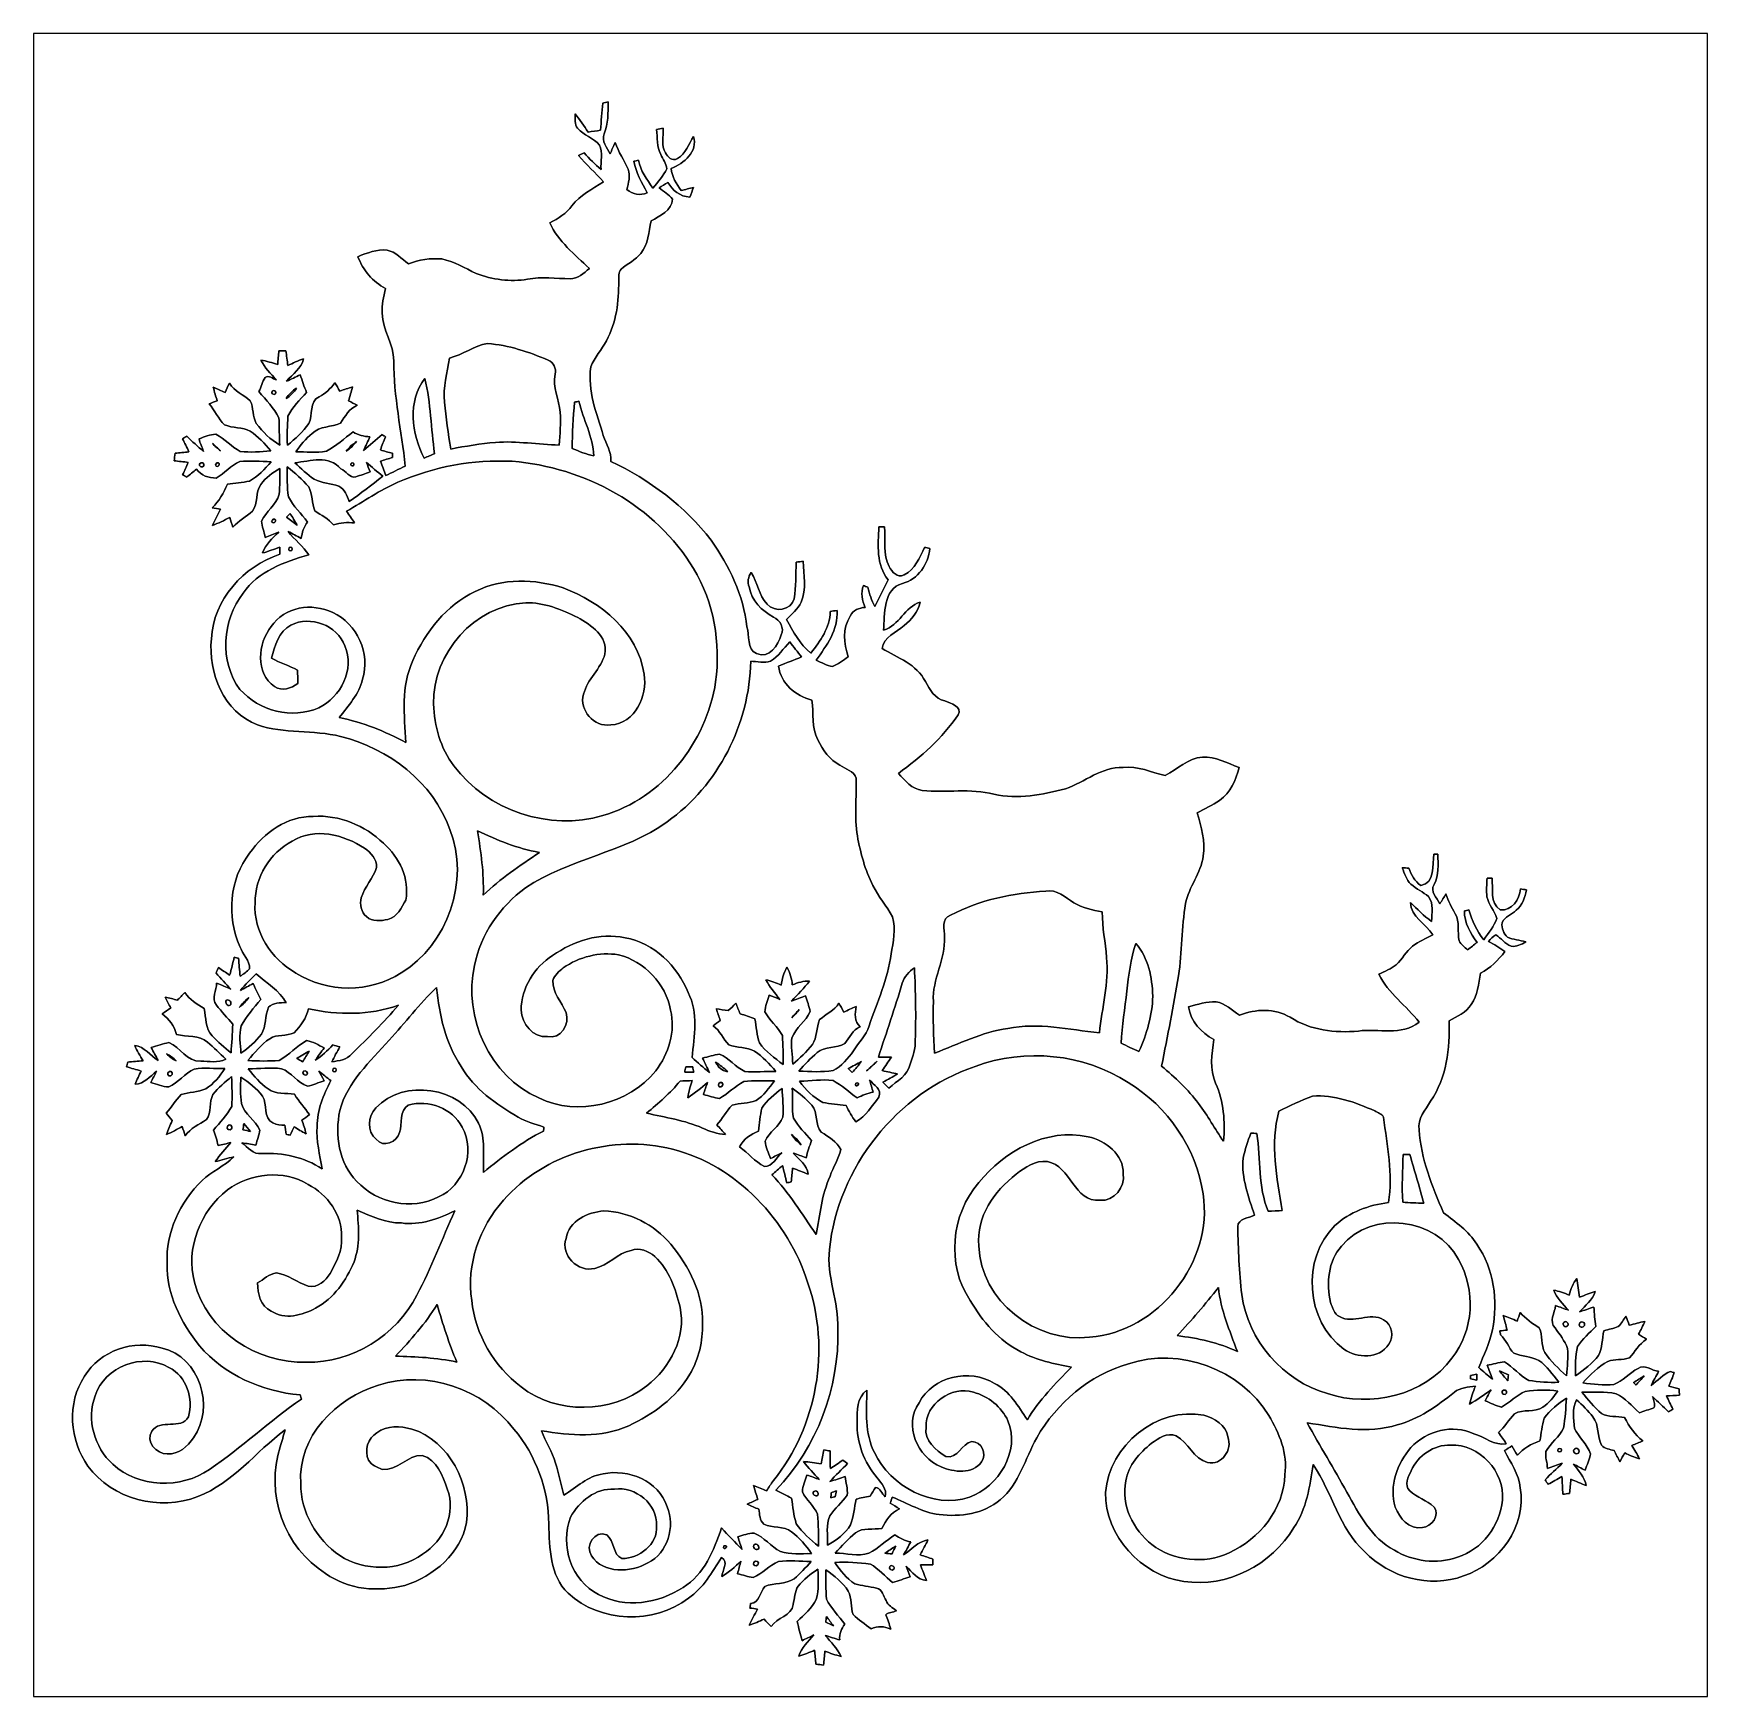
# Model space of a CAD drawing. Header units: centimetres. Extents: x -16.8 to 16.8, y -16.7 to 16.7.
import ezdxf

# ---------------------------------------------------------------- set-up
doc = ezdxf.new("R2010")
doc.units = ezdxf.units.CM
doc.header["$MEASUREMENT"] = 0
doc.layers.add('Layer 1', color=7, linetype='Continuous')

msp = doc.modelspace()

# ---------------------------------------------------------------- linework, layer by layer
at = {"layer": 'Layer 1', "color": 7}
for points, knots in [([(-16.77458, 16.66875), (-16.77458, 16.66875), (16.77458, 16.66875), (16.77458, 16.66875), (16.77458, 16.66875), (16.77458, 16.66875), (16.77458, -16.66875), (16.77458, -16.66875), (16.77458, -16.66875), (16.77458, -16.66875), (-16.77458, -16.66875), (-16.77458, -16.66875), (-16.77458, -16.66875), (-16.77458, -16.66875), (-16.77458, 16.66875), (-16.77458, 16.66875), (-16.77458, 16.66875), (-16.77458, 16.66875), (-16.77458, 16.66875), (-16.77458, 16.66875)], [0, 0, 0, 0, 0.16666667, 0.16666667, 0.16666667, 0.16666667, 0.33333333, 0.33333333, 0.33333333, 0.33333333, 0.5, 0.5, 0.5, 0.5, 0.66666667, 0.66666667, 0.66666667, 0.66666667, 1, 1, 1, 1]), ([(-5.36681, 15.27492), (-5.38198, 15.09254), (-5.39574, 14.91015), (-5.41196, 14.72812), (-5.41196, 14.72812), (-5.49346, 14.71648), (-5.57495, 14.70484), (-5.65609, 14.69319), (-5.65609, 14.69319), (-5.74216, 14.81561), (-5.82895, 14.93802), (-5.91749, 15.05832), (-5.91749, 15.05832), (-5.90832, 14.96095), (-5.94007, 14.84771), (-5.87093, 14.76798), (-5.87093, 14.76798), (-5.7464, 14.62969), (-5.55096, 14.57431), (-5.43101, 14.43073), (-5.43101, 14.43073), (-5.3594, 14.28009), (-5.41514, 14.10194), (-5.39821, 13.94248), (-5.39821, 13.94248), (-5.52238, 14.04161), (-5.62998, 14.15979), (-5.73899, 14.2748), (-5.73899, 14.2748), (-5.77709, 14.25822), (-5.81554, 14.24164), (-5.85329, 14.22506), (-5.85329, 14.22506), (-5.69031, 14.04338), (-5.51603, 13.87228), (-5.35129, 13.69166), (-5.35129, 13.69166), (-5.57565, 13.55161), (-5.82013, 13.43096), (-5.98276, 13.21435), (-5.98276, 13.21435), (-6.09529, 13.05666), (-6.25863, 12.95894), (-6.42796, 12.87533), (-6.42796, 12.87533), (-6.25793, 12.49962), (-5.92631, 12.23469), (-5.63386, 11.9574), (-5.63386, 11.9574), (-5.74499, 11.86356), (-5.86458, 11.75209), (-6.01909, 11.74962), (-6.01909, 11.74962), (-6.30379, 11.75949), (-6.59024, 11.79548), (-6.87317, 11.74291), (-6.87317, 11.74291), (-7.21889, 11.68224), (-7.57731, 11.73551), (-7.90399, 11.8558), (-7.90399, 11.8558), (-8.12906, 11.96481), (-8.34284, 12.10381), (-8.59367, 12.14826), (-8.59367, 12.14826), (-8.81944, 12.17189), (-9.04804, 12.1285), (-9.26042, 12.05265), (-9.26042, 12.05265), (-9.39553, 12.15319), (-9.51689, 12.29113), (-9.68834, 12.32464), (-9.68834, 12.32464), (-9.89259, 12.35251), (-10.08909, 12.26502), (-10.27501, 12.19447), (-10.27501, 12.19447), (-10.166, 11.92389), (-9.97761, 11.69247), (-9.71832, 11.55347), (-9.71832, 11.55347), (-9.75995, 11.39261), (-9.80017, 11.22892), (-9.78429, 11.06029), (-9.78429, 11.06029), (-9.78147, 10.7248), (-9.55463, 10.44328), (-9.55252, 10.10638), (-9.55252, 10.10638), (-9.55781, 9.39518), (-9.39835, 8.70091), (-9.32251, 7.99747), (-9.32251, 7.99747), (-9.45374, 7.93468), (-9.58321, 7.86765), (-9.71585, 7.80768), (-9.71585, 7.80768), (-9.74408, 7.9061), (-9.78076, 8.00135), (-9.82063, 8.09519), (-9.82063, 8.09519), (-9.74019, 8.12024), (-9.65906, 8.14458), (-9.57827, 8.16927), (-9.57827, 8.16927), (-9.57933, 8.19115), (-9.58109, 8.23454), (-9.58215, 8.25606), (-9.58215, 8.25606), (-9.66153, 8.27581), (-9.74266, 8.29169), (-9.81922, 8.32062), (-9.81922, 8.32062), (-9.79452, 8.41163), (-9.75219, 8.4963), (-9.71726, 8.58308), (-9.71726, 8.58308), (-9.73455, 8.59472), (-9.76877, 8.61766), (-9.7857, 8.62894), (-9.7857, 8.62894), (-9.90918, 8.52276), (-10.03159, 8.41516), (-10.15824, 8.31215), (-10.15824, 8.31215), (-10.1159, 8.40317), (-10.07039, 8.49207), (-10.03088, 8.58414), (-10.03088, 8.58414), (-10.15118, 8.58908), (-10.2683, 8.61624), (-10.37026, 8.68257), (-10.37026, 8.68257), (-10.54453, 8.54886), (-10.70822, 8.39611), (-10.90507, 8.29627), (-10.90507, 8.29627), (-11.10474, 8.25253), (-11.31535, 8.28922), (-11.51784, 8.27969), (-11.51784, 8.27969), (-11.42824, 8.41869), (-11.31641, 8.54322), (-11.19188, 8.65187), (-11.19188, 8.65187), (-11.03736, 8.79828), (-10.80382, 8.77852), (-10.61896, 8.8586), (-10.61896, 8.8586), (-10.52971, 8.99724), (-10.44646, 9.14541), (-10.28629, 9.21561), (-10.28629, 9.21561), (-10.34415, 9.24489), (-10.40236, 9.27417), (-10.46021, 9.3031), (-10.46021, 9.3031), (-10.4327, 9.39659), (-10.40483, 9.49007), (-10.38049, 9.58427), (-10.38049, 9.58427), (-10.46515, 9.55746), (-10.54911, 9.52923), (-10.63308, 9.50101), (-10.63308, 9.50101), (-10.66765, 9.55534), (-10.70222, 9.60896), (-10.73785, 9.66258), (-10.73785, 9.66258), (-10.82287, 9.55005), (-10.92306, 9.44915), (-11.05112, 9.38706), (-11.05112, 9.38706), (-11.25679, 9.29322), (-11.17177, 9.01665), (-11.25643, 8.84837), (-11.25643, 8.84837), (-11.38026, 8.68715), (-11.52278, 8.53828), (-11.68682, 8.41728), (-11.68682, 8.41728), (-11.69353, 8.61131), (-11.68964, 8.80498), (-11.67518, 8.99795), (-11.67518, 8.99795), (-11.58558, 9.18034), (-11.43564, 9.32462), (-11.30159, 9.47491), (-11.30159, 9.47491), (-11.35027, 9.59026), (-11.39155, 9.70809), (-11.42753, 9.82804), (-11.42753, 9.82804), (-11.51819, 9.78394), (-11.60815, 9.73772), (-11.70129, 9.69927), (-11.70129, 9.69927), (-11.58064, 9.84179), (-11.40601, 9.9508), (-11.36333, 10.14483), (-11.36333, 10.14483), (-11.47163, 10.11096), (-11.57429, 10.06122), (-11.67624, 10.01148), (-11.67624, 10.01148), (-11.69, 10.11026), (-11.70305, 10.20974), (-11.71575, 10.30817), (-11.71575, 10.30817), (-11.76267, 10.30852), (-11.80959, 10.30887), (-11.85651, 10.30887), (-11.85651, 10.30887), (-11.86498, 10.2168), (-11.87309, 10.12402), (-11.88014, 10.03159), (-11.88014, 10.03159), (-11.99092, 10.0651), (-12.10063, 10.10285), (-12.21528, 10.12014), (-12.21528, 10.12014), (-12.14332, 9.96632), (-12.02161, 9.84673), (-11.9066, 9.72502), (-11.9066, 9.72502), (-11.97822, 9.74407), (-12.05936, 9.83086), (-12.13168, 9.77406), (-12.13168, 9.77406), (-12.18671, 9.68587), (-12.21564, 9.58427), (-12.2555, 9.48866), (-12.2555, 9.48866), (-12.11474, 9.32074), (-11.95564, 9.16058), (-11.8551, 8.96302), (-11.8551, 8.96302), (-11.85122, 8.82615), (-11.84381, 8.55274), (-11.83993, 8.41587), (-11.83993, 8.41587), (-12.02302, 8.52805), (-12.17965, 8.6808), (-12.31053, 8.85014), (-12.31053, 8.85014), (-12.38038, 8.99407), (-12.36627, 9.16164), (-12.42871, 9.30734), (-12.42871, 9.30734), (-12.56947, 9.42375), (-12.74092, 9.50031), (-12.84746, 9.65694), (-12.84746, 9.65694), (-12.87709, 9.5952), (-12.90638, 9.53311), (-12.93601, 9.47102), (-12.93601, 9.47102), (-13.01397, 9.50807), (-13.09229, 9.5437), (-13.17061, 9.57897), (-13.17061, 9.57897), (-13.14979, 9.48549), (-13.12192, 9.39377), (-13.09053, 9.3031), (-13.09053, 9.3031), (-13.14591, 9.28476), (-13.2013, 9.26571), (-13.25633, 9.24666), (-13.25633, 9.24666), (-13.14415, 9.11225), (-13.07148, 8.94644), (-12.94483, 8.82509), (-12.94483, 8.82509), (-12.78255, 8.75277), (-12.58958, 8.78029), (-12.43083, 8.69879), (-12.43083, 8.69879), (-12.27702, 8.5852), (-12.13591, 8.45185), (-12.01879, 8.30016), (-12.01879, 8.30016), (-12.22199, 8.28428), (-12.42695, 8.26558), (-12.6298, 8.29098), (-12.6298, 8.29098), (-12.80689, 8.38553), (-12.94306, 8.54216), (-13.12086, 8.63494), (-13.12086, 8.63494), (-13.23728, 8.63247), (-13.34876, 8.58414), (-13.45565, 8.54181), (-13.45565, 8.54181), (-13.4366, 8.45502), (-13.39779, 8.37424), (-13.36534, 8.29169), (-13.36534, 8.29169), (-13.48281, 8.38729), (-13.59288, 8.49277), (-13.70436, 8.59508), (-13.70436, 8.59508), (-13.72482, 8.58273), (-13.76574, 8.55768), (-13.78656, 8.54498), (-13.78656, 8.54498), (-13.74493, 8.45714), (-13.70083, 8.37001), (-13.65956, 8.28181), (-13.65956, 8.28181), (-13.75234, 8.27264), (-13.84547, 8.26347), (-13.93825, 8.25394), (-13.93825, 8.25394), (-13.94425, 8.20385), (-13.94989, 8.1534), (-13.95589, 8.10331), (-13.95589, 8.10331), (-13.86134, 8.09272), (-13.7668, 8.08214), (-13.6719, 8.07085), (-13.6719, 8.07085), (-13.70859, 7.98759), (-13.7481, 7.90575), (-13.7855, 7.82285), (-13.7855, 7.82285), (-13.76504, 7.81085), (-13.72447, 7.78722), (-13.70436, 7.77522), (-13.70436, 7.77522), (-13.63839, 7.82955), (-13.57242, 7.88388), (-13.5061, 7.9375), (-13.5061, 7.9375), (-13.42073, 7.80732), (-13.26339, 7.75335), (-13.11346, 7.75723), (-13.11346, 7.75723), (-12.94589, 7.85036), (-12.81818, 8.00841), (-12.64214, 8.08672), (-12.64214, 8.08672), (-12.43436, 8.11459), (-12.22269, 8.08461), (-12.01385, 8.08461), (-12.01385, 8.08461), (-12.13485, 7.93291), (-12.27455, 7.79074), (-12.44494, 7.69549), (-12.44494, 7.69549), (-12.59099, 7.66692), (-12.73986, 7.65351), (-12.88733, 7.63341), (-12.88733, 7.63341), (-12.96282, 7.46019), (-13.05525, 7.29403), (-13.19248, 7.16174), (-13.19248, 7.16174), (-13.13674, 7.15116), (-13.08065, 7.14093), (-13.02491, 7.13034), (-13.02491, 7.13034), (-13.07924, 7.02345), (-13.13639, 6.91832), (-13.18507, 6.80861), (-13.18507, 6.80861), (-13.06583, 6.85059), (-12.95294, 6.90809), (-12.84111, 6.9663), (-12.84111, 6.9663), (-12.82065, 6.90174), (-12.79984, 6.83719), (-12.77796, 6.77298), (-12.77796, 6.77298), (-12.66049, 6.89681), (-12.51373, 6.98429), (-12.38215, 7.09083), (-12.38215, 7.09083), (-12.27702, 7.24923), (-12.32711, 7.47183), (-12.21846, 7.63058), (-12.21846, 7.63058), (-12.12144, 7.76711), (-11.98174, 7.86553), (-11.83816, 7.94773), (-11.83816, 7.94773), (-11.83464, 7.77593), (-11.83711, 7.60448), (-11.85016, 7.43267), (-11.85016, 7.43267), (-11.91578, 7.22101), (-12.11016, 7.08625), (-12.2047, 6.89292), (-12.2047, 6.89292), (-12.19271, 6.78251), (-12.15284, 6.67738), (-12.13273, 6.56802), (-12.13273, 6.56802), (-12.04136, 6.60118), (-11.95105, 6.63822), (-11.86074, 6.67491), (-11.86074, 6.67491), (-11.98563, 6.54967), (-12.12321, 6.42726), (-12.18248, 6.2544), (-12.18248, 6.2544), (-12.065, 6.28685), (-11.95105, 6.33024), (-11.83711, 6.37328), (-11.83711, 6.37328), (-11.83746, 6.32601), (-11.83781, 6.27874), (-11.83781, 6.23111), (-11.83781, 6.23111), (-12.56665, 5.98734), (-13.17166, 5.31918), (-13.20835, 4.53214), (-13.20835, 4.53214), (-13.27926, 3.85516), (-12.96035, 3.06211), (-12.28549, 2.81129), (-12.28549, 2.81129), (-11.75103, 2.6229), (-11.16577, 2.71533), (-10.62073, 2.57669), (-10.62073, 2.57669), (-9.6587, 2.33786), (-8.77076, 1.66194), (-8.42821, 0.71261), (-8.42821, 0.71261), (-8.02852, -0.31679), (-8.4649, -1.58926), (-9.40576, -2.16323), (-9.40576, -2.16323), (-10.03053, -2.56857), (-10.88919, -2.56646), (-11.51537, -2.1657), (-11.51537, -2.1657), (-12.01103, -1.88701), (-12.36909, -1.33738), (-12.33346, -0.75812), (-12.33346, -0.75812), (-12.33911, -0.24941), (-12.03925, 0.24306), (-11.58804, 0.47554), (-11.58804, 0.47554), (-11.14354, 0.76165), (-10.55617, 0.60713), (-10.13989, 0.33831), (-10.13989, 0.33831), (-10.02101, 0.24448), (-9.88342, 0.11465), (-9.89859, -0.05009), (-9.89859, -0.05009), (-9.97197, -0.26635), (-10.13037, -0.44168), (-10.20974, -0.65546), (-10.20974, -0.65546), (-10.23267, -0.78811), (-10.21151, -0.94544), (-10.10073, -1.03434), (-10.10073, -1.03434), (-9.98608, -1.143), (-9.8104, -1.11972), (-9.67034, -1.09044), (-9.67034, -1.09044), (-9.48902, -1.04422), (-9.39306, -0.85513), (-9.31474, -0.70238), (-9.31474, -0.70238), (-9.22937, -0.27517), (-9.44633, 0.15522), (-9.76066, 0.43462), (-9.76066, 0.43462), (-10.13072, 0.79446), (-10.64578, 1.00965), (-11.16612, 0.97437), (-11.16612, 0.97437), (-11.69, 0.98284), (-12.15284, 0.65158), (-12.44247, 0.23671), (-12.44247, 0.23671), (-12.85134, -0.28328), (-12.90285, -1.03646), (-12.64003, -1.63336), (-12.64003, -1.63336), (-12.58253, -1.78647), (-12.43894, -1.91241), (-12.44318, -2.08386), (-12.44318, -2.08386), (-12.49856, -2.14136), (-12.567, -2.1844), (-12.63262, -2.22956), (-12.63262, -2.22956), (-12.64426, -2.10996), (-12.65555, -1.98896), (-12.66649, -1.87043), (-12.66649, -1.87043), (-12.68765, -1.86443), (-12.72999, -1.85279), (-12.75115, -1.84679), (-12.75115, -1.84679), (-12.7829, -1.96603), (-12.80266, -2.08844), (-12.84358, -2.20557), (-12.84358, -2.20557), (-12.92049, -2.15971), (-12.99245, -2.10644), (-13.06654, -2.05634), (-13.06654, -2.05634), (-13.08312, -2.09409), (-13.09934, -2.13219), (-13.11557, -2.17064), (-13.11557, -2.17064), (-13.01715, -2.27542), (-12.91872, -2.38019), (-12.821, -2.48638), (-12.821, -2.48638), (-12.91519, -2.44581), (-13.00903, -2.40453), (-13.10428, -2.36784), (-13.10428, -2.36784), (-13.10605, -2.50543), (-13.21611, -2.68146), (-13.10993, -2.80846), (-13.10993, -2.80846), (-13.00515, -2.94111), (-12.88979, -3.06423), (-12.77938, -3.19264), (-12.77938, -3.19264), (-12.78855, -3.38384), (-12.80054, -3.57505), (-12.81571, -3.76661), (-12.81571, -3.76661), (-12.94871, -3.65901), (-13.07677, -3.54471), (-13.1953, -3.42159), (-13.1953, -3.42159), (-13.33853, -3.28119), (-13.30889, -3.05894), (-13.35511, -2.87973), (-13.35511, -2.87973), (-13.49798, -2.78941), (-13.64333, -2.69734), (-13.74281, -2.55764), (-13.74281, -2.55764), (-13.79326, -2.60809), (-13.84229, -2.65994), (-13.89063, -2.71216), (-13.89063, -2.71216), (-13.97071, -2.68676), (-14.05149, -2.66347), (-14.13369, -2.64619), (-14.13369, -2.64619), (-14.09912, -2.71956), (-14.06172, -2.79188), (-14.02468, -2.8642), (-14.02468, -2.8642), (-14.08254, -2.90442), (-14.14074, -2.94499), (-14.1986, -2.98626), (-14.1986, -2.98626), (-14.05079, -3.08398), (-13.95342, -3.23039), (-13.90579, -3.39972), (-13.90579, -3.39972), (-13.70048, -3.44523), (-13.45636, -3.40431), (-13.28879, -3.55071), (-13.28879, -3.55071), (-13.16179, -3.65901), (-13.04114, -3.77402), (-12.92119, -3.89079), (-12.92119, -3.89079), (-13.07465, -3.97228), (-13.25739, -3.93383), (-13.42284, -3.93171), (-13.42284, -3.93171), (-13.70224, -3.94864), (-13.82854, -3.65231), (-14.06102, -3.56129), (-14.06102, -3.56129), (-14.18237, -3.57928), (-14.29597, -3.62938), (-14.41485, -3.65866), (-14.41485, -3.65866), (-14.3697, -3.74509), (-14.32313, -3.83117), (-14.27903, -3.91866), (-14.27903, -3.91866), (-14.43214, -3.81423), (-14.55208, -3.64349), (-14.74541, -3.61668), (-14.74541, -3.61668), (-14.69813, -3.72357), (-14.63887, -3.82446), (-14.57889, -3.92501), (-14.57889, -3.92501), (-14.68155, -3.93383), (-14.78456, -3.94053), (-14.88687, -3.95111), (-14.88687, -3.95111), (-14.89287, -3.97439), (-14.90486, -4.02131), (-14.91086, -4.0446), (-14.91086, -4.0446), (-14.81314, -4.07564), (-14.71507, -4.09963), (-14.61594, -4.12962), (-14.61594, -4.12962), (-14.65721, -4.21675), (-14.6999, -4.30318), (-14.73835, -4.39173), (-14.73835, -4.39173), (-14.55561, -4.38679), (-14.43884, -4.23792), (-14.30726, -4.13314), (-14.30726, -4.13314), (-14.34536, -4.20899), (-14.38557, -4.28413), (-14.42403, -4.36033), (-14.42403, -4.36033), (-14.30549, -4.39138), (-14.18943, -4.44747), (-14.0649, -4.44888), (-14.0649, -4.44888), (-13.87228, -4.36457), (-13.74246, -4.17901), (-13.55196, -4.09116), (-13.55196, -4.09116), (-13.35052, -4.05447), (-13.14133, -4.08587), (-12.93777, -4.07952), (-12.93777, -4.07952), (-13.04149, -4.23545), (-13.16179, -4.3882), (-13.32336, -4.48733), (-13.32336, -4.48733), (-13.47893, -4.55683), (-13.65673, -4.55013), (-13.81795, -4.60375), (-13.81795, -4.60375), (-13.92908, -4.71629), (-14.00739, -4.8574), (-14.11429, -4.97452), (-14.11429, -4.97452), (-14.07442, -5.02461), (-14.03491, -5.07436), (-13.99505, -5.1248), (-13.99505, -5.1248), (-14.03703, -5.21476), (-14.07513, -5.30648), (-14.10653, -5.40103), (-14.10653, -5.40103), (-13.99646, -5.35728), (-13.8938, -5.29943), (-13.7922, -5.23981), (-13.7922, -5.23981), (-13.7735, -5.30225), (-13.75481, -5.36469), (-13.73505, -5.42713), (-13.73505, -5.42713), (-13.62675, -5.27509), (-13.45847, -5.20171), (-13.30678, -5.10469), (-13.30678, -5.10469), (-13.20271, -4.96041), (-13.25845, -4.75544), (-13.17766, -4.59811), (-13.17766, -4.59811), (-13.07183, -4.46193), (-12.93566, -4.35328), (-12.80478, -4.24286), (-12.80478, -4.24286), (-12.79666, -4.44112), (-12.78643, -4.64009), (-12.80266, -4.83905), (-12.80266, -4.83905), (-12.89756, -5.01615), (-13.0369, -5.16184), (-13.16531, -5.31424), (-13.16531, -5.31424), (-13.12686, -5.41479), (-13.09546, -5.51815), (-13.07606, -5.62398), (-13.07606, -5.62398), (-12.98998, -5.60352), (-12.90391, -5.58518), (-12.81853, -5.56331), (-12.81853, -5.56331), (-12.92966, -5.68466), (-13.03549, -5.81131), (-13.13215, -5.94501), (-13.13215, -5.94501), (-13.00586, -5.91749), (-12.88309, -5.87763), (-12.7568, -5.84941), (-12.7568, -5.84941), (-12.94624, -6.03779), (-13.20341, -6.13798), (-13.39568, -6.3246), (-13.39568, -6.3246), (-13.83736, -6.75534), (-14.1284, -7.36529), (-14.09453, -7.99077), (-14.09453, -7.99077), (-14.12134, -8.6046), (-13.8116, -9.16693), (-13.44895, -9.63895), (-13.44895, -9.63895), (-12.94377, -10.22703), (-12.19341, -10.55017), (-11.43212, -10.6239), (-11.43212, -10.6239), (-11.42506, -10.64472), (-11.41095, -10.6867), (-11.40389, -10.70751), (-11.40389, -10.70751), (-12.04348, -11.14425), (-12.60687, -11.68259), (-13.24857, -12.11615), (-13.24857, -12.11615), (-13.82501, -12.51514), (-14.66039, -12.48622), (-15.18708, -12.01279), (-15.18708, -12.01279), (-15.55291, -11.67236), (-15.72048, -11.11532), (-15.53633, -10.63872), (-15.53633, -10.63872), (-15.35218, -10.05805), (-14.58454, -9.76207), (-14.05961, -10.07322), (-14.05961, -10.07322), (-13.70648, -10.24678), (-13.56395, -10.6994), (-13.66838, -11.0617), (-13.66838, -11.0617), (-13.81301, -11.33757), (-14.2427, -11.08781), (-14.40074, -11.35239), (-14.40074, -11.35239), (-14.53762, -11.55241), (-14.30867, -11.81135), (-14.09524, -11.80253), (-14.09524, -11.80253), (-13.86628, -11.82582), (-13.68531, -11.65472), (-13.56748, -11.48115), (-13.56748, -11.48115), (-13.13109, -10.87543), (-13.44542, -9.85308), (-14.19825, -9.68446), (-14.19825, -9.68446), (-14.76199, -9.50701), (-15.44602, -9.73173), (-15.74976, -10.2489), (-15.74976, -10.2489), (-16.11348, -10.7823), (-16.04821, -11.53372), (-15.68309, -12.04948), (-15.68309, -12.04948), (-15.19096, -12.72011), (-14.24799, -12.95894), (-13.4807, -12.66014), (-13.4807, -12.66014), (-12.78255, -12.38885), (-12.31865, -11.76161), (-11.73304, -11.32522), (-11.73304, -11.32522), (-11.76232, -11.43811), (-11.79759, -11.54924), (-11.82793, -11.66213), (-11.82793, -11.66213), (-12.13556, -12.58147), (-11.75456, -13.69448), (-10.91918, -14.20001), (-10.91918, -14.20001), (-10.47009, -14.53691), (-9.86367, -14.57325), (-9.33415, -14.44272), (-9.33415, -14.44272), (-8.75171, -14.25363), (-8.2109, -13.80525), (-8.09625, -13.17731), (-8.09625, -13.17731), (-7.99994, -12.41566), (-8.43421, -11.54783), (-9.19233, -11.30617), (-9.19233, -11.30617), (-9.42234, -11.2455), (-9.69081, -11.23315), (-9.89083, -11.38061), (-9.89083, -11.38061), (-10.07428, -11.48644), (-10.15012, -11.73762), (-10.05946, -11.92918), (-10.05946, -11.92918), (-10.00125, -12.02796), (-9.88695, -12.07558), (-9.78464, -12.1158), (-9.78464, -12.1158), (-9.47773, -12.14367), (-9.28405, -11.82829), (-8.98313, -11.83569), (-8.98313, -11.83569), (-8.68821, -11.92495), (-8.5725, -12.24068), (-8.48254, -12.50562), (-8.48254, -12.50562), (-8.2991, -12.9861), (-8.54851, -13.55302), (-8.97678, -13.81301), (-8.97678, -13.81301), (-9.45162, -14.1665), (-10.14271, -14.15768), (-10.63484, -13.84371), (-10.63484, -13.84371), (-11.10156, -13.52021), (-11.42189, -12.97587), (-11.41695, -12.40049), (-11.41695, -12.40049), (-11.48962, -11.46104), (-10.70716, -10.68105), (-9.85838, -10.42846), (-9.85838, -10.42846), (-8.88294, -10.10779), (-7.76182, -10.50572), (-7.14481, -11.309), (-7.14481, -11.309), (-6.70384, -11.83922), (-6.44772, -12.52185), (-6.44772, -13.21259), (-6.44772, -13.21259), (-6.42973, -13.68778), (-6.43079, -14.2427), (-6.06037, -14.59759), (-6.06037, -14.59759), (-5.41126, -15.19731), (-4.34728, -15.22871), (-3.64913, -14.69531), (-3.64913, -14.69531), (-3.34433, -14.50022), (-3.17994, -14.17108), (-2.98309, -13.8811), (-2.98309, -13.8811), (-2.83916, -13.9767), (-2.96721, -14.13475), (-2.98133, -14.26175), (-2.98133, -14.26175), (-2.83774, -14.18026), (-2.71815, -14.06525), (-2.59644, -13.95554), (-2.59644, -13.95554), (-2.61938, -14.04091), (-2.64407, -14.12099), (-2.66383, -14.20883), (-2.66383, -14.20883), (-2.55764, -14.22929), (-2.45604, -14.26951), (-2.34915, -14.28468), (-2.34915, -14.28468), (-2.16958, -14.19895), (-2.02883, -14.04408), (-1.84609, -13.964), (-1.84609, -13.964), (-1.63054, -13.9259), (-1.40899, -13.96506), (-1.19133, -13.96189), (-1.19133, -13.96189), (-1.29716, -14.08359), (-1.40688, -14.2046), (-1.53282, -14.30655), (-1.53282, -14.30655), (-1.70462, -14.42473), (-1.93463, -14.38451), (-2.11949, -14.46424), (-2.11949, -14.46424), (-2.22179, -14.57819), (-2.21368, -14.77786), (-2.40348, -14.80644), (-2.40348, -14.80644), (-2.40841, -14.83536), (-2.413, -14.86464), (-2.41723, -14.89463), (-2.41723, -14.89463), (-2.36679, -14.90204), (-2.31599, -14.9098), (-2.26483, -14.91791), (-2.26483, -14.91791), (-2.32163, -15.02339), (-2.38196, -15.12711), (-2.4317, -15.23647), (-2.4317, -15.23647), (-2.32939, -15.20366), (-2.23061, -15.16239), (-2.13289, -15.11759), (-2.13289, -15.11759), (-2.08562, -15.16697), (-2.0387, -15.21742), (-1.99002, -15.26611), (-1.99002, -15.26611), (-1.87889, -15.07666), (-1.57445, -15.06467), (-1.55187, -14.82231), (-1.55187, -14.82231), (-1.51977, -14.69919), (-1.52047, -14.56619), (-1.45203, -14.45613), (-1.45203, -14.45613), (-1.33985, -14.32066), (-1.19803, -14.21447), (-1.05234, -14.11781), (-1.05234, -14.11781), (-1.05128, -14.31784), (-1.02588, -14.52704), (-1.0862, -14.72106), (-1.0862, -14.72106), (-1.17052, -14.90063), (-1.33491, -15.02445), (-1.4672, -15.16592), (-1.4672, -15.16592), (-1.43651, -15.29397), (-1.40758, -15.42239), (-1.37231, -15.54939), (-1.37231, -15.54939), (-1.29399, -15.51129), (-1.21603, -15.47178), (-1.137, -15.43509), (-1.137, -15.43509), (-1.24707, -15.56844), (-1.38924, -15.68768), (-1.43439, -15.86124), (-1.43439, -15.86124), (-1.32821, -15.82561), (-1.22449, -15.78222), (-1.11972, -15.74271), (-1.11972, -15.74271), (-1.1109, -15.83443), (-1.10208, -15.92651), (-1.09255, -16.01999), (-1.09255, -16.01999), (-1.04246, -16.02528), (-0.99201, -16.03093), (-0.94156, -16.03692), (-0.94156, -16.03692), (-0.93239, -15.94379), (-0.92251, -15.85136), (-0.91228, -15.75999), (-0.91228, -15.75999), (-0.80645, -15.79951), (-0.69991, -15.83761), (-0.58984, -15.86547), (-0.58984, -15.86547), (-0.66569, -15.70355), (-0.7934, -15.57655), (-0.9084, -15.4432), (-0.9084, -15.4432), (-0.81209, -15.4746), (-0.71614, -15.5067), (-0.61771, -15.5321), (-0.61771, -15.5321), (-0.6283, -15.41604), (-0.58349, -15.31091), (-0.51611, -15.21954), (-0.51611, -15.21954), (-0.63288, -15.04915), (-0.79375, -14.90416), (-0.88159, -14.71612), (-0.88159, -14.71612), (-0.89782, -14.52033), (-0.90135, -14.32454), (-0.89218, -14.12875), (-0.89218, -14.12875), (-0.72214, -14.24587), (-0.56127, -14.3831), (-0.44521, -14.55596), (-0.44521, -14.55596), (-0.36407, -14.69954), (-0.40816, -14.87593), (-0.34854, -15.02657), (-0.34854, -15.02657), (-0.24236, -15.13769), (-0.10478, -15.2146), (0.01482, -15.31197), (0.01482, -15.31197), (0.14076, -15.24882), (0.27764, -15.26364), (0.40428, -15.31514), (0.40428, -15.31514), (0.37818, -15.21672), (0.34184, -15.12217), (0.3048, -15.02798), (0.3048, -15.02798), (0.36089, -14.97401), (0.45156, -14.98388), (0.51788, -14.94861), (0.51788, -14.94861), (0.44309, -14.88863), (0.34854, -14.84101), (0.31327, -14.74611), (0.31327, -14.74611), (0.25859, -14.65862), (0.23636, -14.51928), (0.11853, -14.4974), (0.11853, -14.4974), (-0.02505, -14.46318), (-0.17216, -14.44942), (-0.31468, -14.41027), (-0.31468, -14.41027), (-0.47801, -14.29879), (-0.60784, -14.14533), (-0.71296, -13.97917), (-0.71296, -13.97917), (-0.4759, -13.97035), (-0.23813, -13.98341), (-0.00212, -14.01233), (-0.00212, -14.01233), (0.16369, -14.11182), (0.29704, -14.25822), (0.44379, -14.38381), (0.44379, -14.38381), (0.56056, -14.34606), (0.67628, -14.3062), (0.79375, -14.2688), (0.79375, -14.2688), (0.76764, -14.19825), (0.74189, -14.12734), (0.71755, -14.05643), (0.71755, -14.05643), (0.8322, -14.17567), (0.94121, -14.32595), (1.12007, -14.34253), (1.12007, -14.34253), (1.08373, -14.2367), (1.03999, -14.13439), (0.99871, -14.03068), (0.99871, -14.03068), (1.08232, -14.03033), (1.16593, -14.03033), (1.24989, -14.02856), (1.24989, -14.02856), (1.2506, -14.00034), (1.25166, -13.94389), (1.25236, -13.91567), (1.25236, -13.91567), (1.16769, -13.88569), (1.08267, -13.85605), (0.99766, -13.82783), (0.99766, -13.82783), (1.04881, -13.72729), (1.10314, -13.62851), (1.15076, -13.52621), (1.15076, -13.52621), (0.95426, -13.56148), (0.8195, -13.71847), (0.66463, -13.82959), (0.66463, -13.82959), (0.71226, -13.74316), (0.76094, -13.65709), (0.80504, -13.56924), (0.80504, -13.56924), (0.69074, -13.5449), (0.58455, -13.49587), (0.49001, -13.42778), (0.49001, -13.42778), (0.30974, -13.54102), (0.15663, -13.69554), (-0.0321, -13.79467), (-0.0321, -13.79467), (-0.24906, -13.87052), (-0.48613, -13.78691), (-0.70767, -13.79714), (-0.70767, -13.79714), (-0.57714, -13.65532), (-0.4505, -13.50751), (-0.29774, -13.38862), (-0.29774, -13.38862), (-0.14958, -13.27291), (0.05644, -13.33006), (0.22895, -13.30007), (0.22895, -13.30007), (0.30798, -13.13886), (0.40958, -12.98399), (0.5782, -12.90496), (0.5782, -12.90496), (0.51788, -12.86686), (0.4572, -12.82947), (0.39652, -12.79207), (0.39652, -12.79207), (0.40605, -12.76209), (0.42439, -12.70247), (0.43356, -12.67248), (0.43356, -12.67248), (0.74824, -12.78855), (1.03752, -12.98328), (1.37724, -13.02032), (1.37724, -13.02032), (1.80022, -13.07218), (2.2666, -13.01044), (2.59997, -12.72399), (2.59997, -12.72399), (2.98521, -12.40543), (3.09598, -11.89919), (3.33234, -11.48151), (3.33234, -11.48151), (3.73133, -10.78336), (4.39032, -10.22385), (5.16749, -9.99913), (5.16749, -9.99913), (6.19513, -9.65941), (7.42103, -10.10779), (7.9816, -11.03383), (7.9816, -11.03383), (8.19185, -11.39084), (8.36648, -11.79795), (8.30474, -12.22304), (8.30474, -12.22304), (8.28499, -12.90637), (7.79462, -13.51174), (7.18679, -13.78585), (7.18679, -13.78585), (6.69149, -14.02503), (6.0766, -13.94636), (5.63704, -13.62393), (5.63704, -13.62393), (5.26944, -13.31948), (5.00944, -12.8337), (5.11775, -12.34546), (5.11775, -12.34546), (5.16149, -12.03043), (5.3975, -11.78666), (5.63069, -11.59122), (5.63069, -11.59122), (5.77215, -11.49456), (5.94254, -11.36579), (6.12457, -11.44199), (6.12457, -11.44199), (6.3687, -11.57852), (6.47241, -11.90272), (6.75605, -11.97857), (6.75605, -11.97857), (7.04427, -12.04595), (7.25699, -11.71469), (7.16315, -11.46281), (7.16315, -11.46281), (7.12646, -11.2268), (6.89046, -11.09204), (6.68126, -11.0296), (6.68126, -11.0296), (5.74357, -10.84792), (4.77873, -11.63743), (4.7117, -12.57794), (4.7117, -12.57794), (4.69512, -13.44965), (5.42925, -14.24058), (6.28015, -14.36194), (6.28015, -14.36194), (7.14692, -14.49246), (8.04439, -14.03103), (8.48184, -13.28102), (8.48184, -13.28102), (8.7436, -12.91237), (8.80075, -12.45411), (8.87095, -12.0202), (8.87095, -12.0202), (9.25266, -12.579), (9.39412, -13.29267), (9.90388, -13.76751), (9.90388, -13.76751), (10.40271, -14.2815), (11.20387, -14.50446), (11.88332, -14.25081), (11.88332, -14.25081), (12.59628, -14.01516), (13.15649, -13.25069), (13.01891, -12.48481), (13.01891, -12.48481), (12.99563, -12.20646), (12.82524, -11.97998), (12.70741, -11.73727), (12.70741, -11.73727), (12.75574, -11.70623), (12.80477, -11.67553), (12.85416, -11.64555), (12.85416, -11.64555), (12.89015, -11.70764), (12.92684, -11.77008), (12.96388, -11.83217), (12.96388, -11.83217), (13.08382, -11.69388), (13.24504, -11.60604), (13.41473, -11.5443), (13.41473, -11.5443), (13.44048, -11.39225), (13.45953, -11.23774), (13.50116, -11.08957), (13.50116, -11.08957), (13.61511, -10.92235), (13.78303, -10.8017), (13.94742, -10.68705), (13.94742, -10.68705), (13.93684, -10.88813), (13.92096, -11.08851), (13.89027, -11.28783), (13.89027, -11.28783), (13.80737, -11.46739), (13.62886, -11.58381), (13.53467, -11.75667), (13.53467, -11.75667), (13.51915, -11.87062), (13.56536, -11.98033), (13.56466, -12.09569), (13.56466, -12.09569), (13.66414, -12.06324), (13.76257, -12.02831), (13.86134, -11.99268), (13.86134, -11.99268), (13.74881, -12.10486), (13.63169, -12.21211), (13.5188, -12.32323), (13.5188, -12.32323), (13.53361, -12.34616), (13.56289, -12.39202), (13.57771, -12.41496), (13.57771, -12.41496), (13.6719, -12.36345), (13.76398, -12.30842), (13.85746, -12.25515), (13.85746, -12.25515), (13.86522, -12.37474), (13.86734, -12.49504), (13.87581, -12.61463), (13.87581, -12.61463), (13.91991, -12.60863), (13.96436, -12.60263), (14.00881, -12.59664), (14.00881, -12.59664), (14.01798, -12.50209), (14.02715, -12.4079), (14.03667, -12.31441), (14.03667, -12.31441), (14.13933, -12.35463), (14.23987, -12.40014), (14.34324, -12.44), (14.34324, -12.44), (14.31396, -12.26891), (14.18802, -12.14296), (14.08924, -12.00926), (14.08924, -12.00926), (14.16614, -12.04983), (14.24199, -12.09252), (14.31925, -12.13379), (14.31925, -12.13379), (14.35629, -12.02408), (14.41415, -11.9193), (14.43002, -11.80359), (14.43002, -11.80359), (14.36441, -11.61168), (14.19437, -11.47445), (14.10829, -11.29277), (14.10829, -11.29277), (14.09241, -11.10686), (14.05255, -10.89307), (14.15062, -10.72339), (14.15062, -10.72339), (14.27057, -10.82499), (14.38134, -10.93929), (14.47871, -11.06346), (14.47871, -11.06346), (14.60782, -11.22433), (14.55808, -11.45469), (14.65262, -11.63108), (14.65262, -11.63108), (14.71471, -11.70305), (14.81772, -11.71187), (14.90451, -11.73762), (14.90451, -11.73762), (14.93873, -11.80959), (14.97965, -11.88861), (15.01916, -11.96199), (15.01916, -11.96199), (15.05126, -11.90237), (15.08337, -11.84346), (15.11547, -11.78419), (15.11547, -11.78419), (15.20931, -11.83287), (15.30738, -11.87521), (15.41074, -11.90061), (15.41074, -11.90061), (15.36382, -11.80994), (15.31091, -11.72351), (15.25764, -11.63708), (15.25764, -11.63708), (15.33172, -11.60604), (15.40616, -11.57534), (15.48059, -11.5443), (15.48059, -11.5443), (15.31549, -11.42471), (15.20754, -11.25432), (15.113, -11.07757), (15.113, -11.07757), (14.96201, -11.04018), (14.78739, -11.07863), (14.65121, -10.99538), (14.65121, -10.99538), (14.49987, -10.87155), (14.37816, -10.71668), (14.2554, -10.56605), (14.2554, -10.56605), (14.48435, -10.57063), (14.71824, -10.55158), (14.94402, -10.5978), (14.94402, -10.5978), (15.12323, -10.68881), (15.26046, -10.8458), (15.40827, -10.98021), (15.40827, -10.98021), (15.50423, -10.94422), (15.60371, -10.91741), (15.70002, -10.88108), (15.70002, -10.88108), (15.74024, -10.80805), (15.6912, -10.72868), (15.67497, -10.65671), (15.67497, -10.65671), (15.78257, -10.75725), (15.88805, -10.85885), (15.9953, -10.96081), (15.9953, -10.96081), (16.01611, -10.94775), (16.05844, -10.92165), (16.07961, -10.90824), (16.07961, -10.90824), (16.03763, -10.81934), (15.99283, -10.73221), (15.95155, -10.64331), (15.95155, -10.64331), (16.01682, -10.64013), (16.14699, -10.63378), (16.2119, -10.63061), (16.2119, -10.63061), (16.20943, -10.58827), (16.20696, -10.54594), (16.2052, -10.50396), (16.2052, -10.50396), (16.1357, -10.48561), (16.06656, -10.46692), (15.99777, -10.44893), (15.99777, -10.44893), (16.03551, -10.35897), (16.07926, -10.27077), (16.10466, -10.17623), (16.10466, -10.17623), (16.08667, -10.16988), (16.05104, -10.15753), (16.0334, -10.15118), (16.0334, -10.15118), (15.88206, -10.20939), (15.77305, -10.33886), (15.64428, -10.43199), (15.64428, -10.43199), (15.69261, -10.33674), (15.74553, -10.24396), (15.79492, -10.14942), (15.79492, -10.14942), (15.66404, -10.13919), (15.51164, -10.00231), (15.38146, -10.0905), (15.38146, -10.0905), (15.2146, -10.18716), (15.07913, -10.33992), (14.89992, -10.41224), (14.89992, -10.41224), (14.69143, -10.42987), (14.47976, -10.41329), (14.27409, -10.37908), (14.27409, -10.37908), (14.42755, -10.22138), (14.58277, -10.05946), (14.7761, -9.94974), (14.7761, -9.94974), (14.91439, -9.89789), (15.0689, -9.92752), (15.20966, -9.88201), (15.20966, -9.88201), (15.31902, -9.75431), (15.4051, -9.60402), (15.54903, -9.50807), (15.54903, -9.50807), (15.49682, -9.47244), (15.44496, -9.43751), (15.39311, -9.40259), (15.39311, -9.40259), (15.4365, -9.31898), (15.47954, -9.23502), (15.51905, -9.15), (15.51905, -9.15), (15.41357, -9.17187), (15.30985, -9.20009), (15.20578, -9.22584), (15.20578, -9.22584), (15.18391, -9.16411), (15.16239, -9.10308), (15.13981, -9.0424), (15.13981, -9.0424), (15.08866, -9.11119), (15.05267, -9.19445), (14.98671, -9.25054), (14.98671, -9.25054), (14.89463, -9.29146), (14.79303, -9.30698), (14.69884, -9.33944), (14.69884, -9.33944), (14.66144, -9.50242), (14.66427, -9.67846), (14.59054, -9.83086), (14.59054, -9.83086), (14.46636, -9.99525), (14.29702, -10.11943), (14.13016, -10.23796), (14.13016, -10.23796), (14.13686, -10.04358), (14.11287, -9.84074), (14.17073, -9.65376), (14.17073, -9.65376), (14.2621, -9.49537), (14.41556, -9.38283), (14.53691, -9.24877), (14.53691, -9.24877), (14.51927, -9.12001), (14.5034, -8.99195), (14.4967, -8.86248), (14.4967, -8.86248), (14.40039, -8.89141), (14.30549, -8.92528), (14.21095, -8.95844), (14.21095, -8.95844), (14.32101, -8.82721), (14.47659, -8.72455), (14.52139, -8.54957), (14.52139, -8.54957), (14.41556, -8.58238), (14.31361, -8.62471), (14.21095, -8.66599), (14.21095, -8.66599), (14.19472, -8.54075), (14.1732, -8.41375), (14.15591, -8.29028), (14.15591, -8.29028), (14.07407, -8.38412), (14.03103, -8.50194), (14.00457, -8.62154), (14.00457, -8.62154), (13.90227, -8.58202), (13.7989, -8.54393), (13.69131, -8.52135), (13.69131, -8.52135), (13.75481, -8.67869), (13.87404, -8.8011), (13.98764, -8.92316), (13.98764, -8.92316), (13.90086, -8.89388), (13.81513, -8.86072), (13.7287, -8.83109), (13.7287, -8.83109), (13.71776, -8.97961), (13.58759, -9.15211), (13.72235, -9.27982), (13.72235, -9.27982), (13.81231, -9.41176), (13.91356, -9.53911), (13.97176, -9.68975), (13.97176, -9.68975), (13.97952, -9.87178), (13.97035, -10.05558), (13.94919, -10.23691), (13.94919, -10.23691), (13.79149, -10.09615), (13.63098, -9.95362), (13.51597, -9.77441), (13.51597, -9.77441), (13.42707, -9.62519), (13.47752, -9.42763), (13.40203, -9.27982), (13.40203, -9.27982), (13.26656, -9.18598), (13.12545, -9.09884), (13.02138, -8.96832), (13.02138, -8.96832), (13.00021, -9.02617), (12.98011, -9.08438), (12.96, -9.14259), (12.96, -9.14259), (12.86792, -9.10237), (12.77479, -9.06498), (12.68024, -9.03287), (12.68024, -9.03287), (12.70564, -9.12918), (12.73351, -9.22514), (12.75891, -9.3218), (12.75891, -9.3218), (12.70917, -9.32744), (12.65978, -9.33379), (12.6111, -9.34014), (12.6111, -9.34014), (12.61498, -9.35919), (12.62309, -9.39765), (12.62733, -9.4167), (12.62733, -9.4167), (12.74304, -9.51936), (12.78537, -9.67669), (12.89297, -9.78535), (12.89297, -9.78535), (13.05278, -9.85273), (13.23552, -9.85344), (13.39286, -9.92964), (13.39286, -9.92964), (13.55266, -10.04852), (13.67402, -10.21115), (13.79573, -10.36779), (13.79573, -10.36779), (13.59429, -10.3826), (13.39109, -10.35791), (13.19212, -10.33251), (13.19212, -10.33251), (13.00762, -10.24043), (12.88062, -10.06228), (12.70459, -9.95821), (12.70459, -9.95821), (12.58676, -9.96915), (12.47422, -10.01042), (12.3571, -10.02559), (12.3571, -10.02559), (12.39097, -10.11978), (12.42907, -10.21256), (12.46399, -10.3064), (12.46399, -10.3064), (12.37121, -10.23267), (12.28231, -10.15294), (12.19341, -10.07604), (12.19341, -10.07604), (12.28196, -9.82345), (12.41319, -9.58568), (12.46258, -9.32004), (12.46258, -9.32004), (12.58217, -8.73619), (12.4968, -8.09801), (12.15108, -7.60377), (12.15108, -7.60377), (11.99197, -7.33425), (11.72316, -7.16139), (11.48503, -6.97054), (11.48503, -6.97054), (11.25467, -6.44066), (11.03277, -5.89033), (10.99502, -5.30754), (10.99502, -5.30754), (10.96222, -5.08212), (11.11991, -4.91208), (11.22468, -4.73463), (11.22468, -4.73463), (11.54571, -4.26685), (11.6145, -3.67489), (11.59686, -3.12173), (11.59686, -3.12173), (11.75632, -3.03354), (11.93976, -2.9591), (12.03854, -2.79576), (12.03854, -2.79576), (12.17224, -2.61232), (12.18741, -2.3816), (12.22234, -2.16606), (12.22234, -2.16606), (12.42413, -2.06904), (12.57935, -1.91029), (12.71411, -1.73496), (12.71411, -1.73496), (12.6111, -1.65664), (12.49821, -1.59279), (12.38426, -1.53282), (12.38426, -1.53282), (12.43048, -1.48449), (12.47528, -1.43263), (12.53349, -1.39771), (12.53349, -1.39771), (12.63897, -1.46826), (12.71376, -1.58362), (12.83688, -1.62736), (12.83688, -1.62736), (12.9473, -1.64677), (13.04361, -1.59032), (13.13356, -1.53846), (13.13356, -1.53846), (13.0115, -1.50601), (12.88168, -1.49719), (12.76597, -1.44709), (12.76597, -1.44709), (12.68448, -1.37971), (12.64426, -1.26048), (12.65837, -1.15746), (12.65837, -1.15746), (12.71305, -1.03752), (12.84746, -0.99095), (12.94095, -0.90805), (12.94095, -0.90805), (13.06654, -0.80857), (13.11275, -0.6477), (13.15014, -0.49883), (13.15014, -0.49883), (13.10816, -0.49142), (13.06654, -0.48436), (13.02561, -0.47801), (13.02561, -0.47801), (13.00445, -0.68368), (12.85663, -0.92922), (12.61957, -0.89853), (12.61957, -0.89853), (12.40931, -0.75424), (12.47881, -0.47625), (12.45729, -0.26317), (12.45729, -0.26317), (12.43224, -0.26388), (12.38215, -0.26564), (12.3571, -0.26635), (12.3571, -0.26635), (12.34793, -0.38982), (12.34122, -0.51294), (12.35357, -0.63676), (12.35357, -0.63676), (12.38426, -0.79481), (12.50844, -0.91616), (12.55289, -1.06998), (12.55289, -1.06998), (12.49892, -1.22943), (12.38285, -1.35996), (12.29078, -1.49895), (12.29078, -1.49895), (12.15037, -1.32256), (12.05547, -1.11654), (11.99162, -0.90205), (11.99162, -0.90205), (11.9694, -0.90664), (11.9253, -0.91616), (11.90343, -0.92075), (11.90343, -0.92075), (11.89884, -1.15958), (12.0209, -1.36525), (12.15602, -1.55116), (12.15602, -1.55116), (12.09357, -1.60161), (12.03043, -1.65065), (11.96728, -1.70004), (11.96728, -1.70004), (11.9066, -1.64324), (11.83499, -1.59314), (11.79442, -1.51906), (11.79442, -1.51906), (11.75914, -1.33985), (11.81382, -1.14124), (11.71963, -0.97649), (11.71963, -0.97649), (11.64978, -0.84737), (11.57005, -0.72249), (11.53336, -0.57856), (11.53336, -0.57856), (11.49174, -0.64558), (11.45152, -0.71332), (11.40954, -0.77999), (11.40954, -0.77999), (11.35204, -0.6604), (11.20669, -0.52881), (11.29453, -0.38947), (11.29453, -0.38947), (11.40142, -0.20567), (11.36967, 0.01235), (11.37214, 0.21519), (11.37214, 0.21519), (11.35204, 0.21519), (11.31252, 0.21519), (11.29277, 0.21484), (11.29277, 0.21484), (11.25537, 0.00882), (11.32417, -0.37112), (11.02783, -0.40993), (11.02783, -0.40993), (10.90507, -0.3302), (10.84121, -0.19332), (10.78759, -0.06279), (10.78759, -0.06279), (10.74349, -0.05997), (10.69975, -0.0575), (10.65636, -0.05539), (10.65636, -0.05539), (10.70046, -0.17145), (10.73785, -0.29739), (10.83098, -0.38559), (10.83098, -0.38559), (10.93752, -0.48366), (11.07616, -0.53799), (11.18447, -0.63465), (11.18447, -0.63465), (11.29418, -0.77541), (11.24691, -0.96838), (11.24338, -1.13101), (11.24338, -1.13101), (11.09063, -1.02023), (10.95728, -0.88477), (10.82181, -0.75494), (10.82181, -0.75494), (10.83239, -1.03752), (11.13367, -1.17651), (11.26631, -1.39876), (11.26631, -1.39876), (11.13049, -1.47002), (10.98903, -1.53423), (10.8645, -1.62419), (10.8645, -1.62419), (10.74173, -1.73743), (10.65354, -1.88136), (10.53712, -1.99954), (10.53712, -1.99954), (10.43622, -2.08774), (10.30499, -2.12866), (10.18752, -2.18828), (10.18752, -2.18828), (10.37661, -2.57351), (10.73891, -2.82011), (10.99502, -3.15383), (10.99502, -3.15383), (10.63837, -3.42971), (10.18469, -3.27484), (9.77829, -3.32775), (9.77829, -3.32775), (9.30981, -3.37326), (8.81521, -3.31188), (8.41199, -3.05364), (8.41199, -3.05364), (8.10048, -2.86738), (7.72231, -2.88502), (7.39246, -3.00919), (7.39246, -3.00919), (7.24359, -2.91253), (7.10988, -2.77072), (6.9275, -2.74214), (6.9275, -2.74214), (6.73841, -2.73861), (6.55637, -2.79329), (6.3754, -2.84057), (6.3754, -2.84057), (6.40962, -3.13584), (6.63046, -3.36162), (6.88234, -3.49638), (6.88234, -3.49638), (6.84036, -3.78566), (6.79062, -4.10034), (6.91727, -4.3755), (6.91727, -4.3755), (7.07813, -4.73781), (7.11306, -5.14703), (7.07531, -5.53896), (7.07531, -5.53896), (6.89963, -5.29308), (6.75922, -5.0232), (6.57472, -4.78367), (6.57472, -4.78367), (6.36587, -4.49721), (6.09917, -4.2612), (5.83318, -4.02978), (5.83318, -4.02978), (5.95736, -3.429), (6.07025, -2.82575), (6.17396, -2.22074), (6.17396, -2.22074), (6.24946, -1.74131), (6.22759, -1.25095), (6.31543, -0.77329), (6.31543, -0.77329), (6.37716, -0.43568), (6.62552, -0.1651), (6.6675, 0.17851), (6.6675, 0.17851), (6.71477, 0.47413), (6.62905, 0.76376), (6.54614, 1.04352), (6.54614, 1.04352), (6.69607, 1.12748), (6.85236, 1.1998), (6.99558, 1.29505), (6.99558, 1.29505), (7.21078, 1.45062), (7.32649, 1.70392), (7.38681, 1.9558), (7.38681, 1.9558), (7.14904, 2.04611), (6.91444, 2.17487), (6.65233, 2.16218), (6.65233, 2.16218), (6.36199, 2.1396), (6.15033, 1.92229), (5.90515, 1.79282), (5.90515, 1.79282), (5.62786, 1.85773), (5.35622, 1.99284), (5.06342, 1.9558), (5.06342, 1.9558), (4.62986, 1.97203), (4.29754, 1.66264), (3.90984, 1.52612), (3.90984, 1.52612), (3.44452, 1.40899), (2.95204, 1.31198), (2.47474, 1.41993), (2.47474, 1.41993), (2.00413, 1.5434), (1.51342, 1.44216), (1.03646, 1.49437), (1.03646, 1.49437), (0.82832, 1.52188), (0.68897, 1.68981), (0.55809, 1.83621), (0.55809, 1.83621), (1.01106, 2.16288), (1.43969, 2.54282), (1.75401, 3.00778), (1.75401, 3.00778), (1.85138, 3.17112), (1.60338, 3.24732), (1.48731, 3.28859), (1.48731, 3.28859), (1.28905, 3.33163), (1.18569, 3.51508), (1.09996, 3.68018), (1.09996, 3.68018), (0.92781, 4.02167), (0.54363, 4.1589), (0.23072, 4.33776), (0.23072, 4.33776), (0.26952, 4.57906), (0.51223, 4.65561), (0.67239, 4.79848), (0.67239, 4.79848), (0.82515, 4.91631), (0.94968, 5.07718), (0.99378, 5.26733), (0.99378, 5.26733), (0.68651, 5.17349), (0.57785, 4.80025), (0.26176, 4.70923), (0.26176, 4.70923), (0.28716, 5.01897), (0.24765, 5.54002), (0.63853, 5.64339), (0.63853, 5.64339), (0.95567, 5.72488), (1.15923, 6.02897), (1.18851, 6.34577), (1.18851, 6.34577), (1.1624, 6.35106), (1.11054, 6.36164), (1.08479, 6.36729), (1.08479, 6.36729), (0.98072, 6.16373), (0.89464, 5.92138), (0.67557, 5.81378), (0.67557, 5.81378), (0.53128, 5.75063), (0.43321, 5.87834), (0.37289, 5.98099), (0.37289, 5.98099), (0.23812, 6.22441), (0.31327, 6.51616), (0.28187, 6.77968), (0.28187, 6.77968), (0.24342, 6.77968), (0.20496, 6.77968), (0.16686, 6.77933), (0.16686, 6.77933), (0.15346, 6.41562), (0.1083, 6.01698), (0.35313, 5.71676), (0.35313, 5.71676), (0.26035, 5.54002), (0.17709, 5.35834), (0.08855, 5.17913), (0.08855, 5.17913), (0.02152, 5.30049), (-0.02152, 5.43384), (-0.05292, 5.56824), (-0.05292, 5.56824), (-0.07514, 5.57706), (-0.11959, 5.5947), (-0.14217, 5.60317), (-0.14217, 5.60317), (-0.19509, 5.45677), (-0.17463, 5.3019), (-0.10583, 5.16467), (-0.10583, 5.16467), (-0.22507, 5.15338), (-0.35666, 5.11634), (-0.40428, 4.9911), (-0.40428, 4.9911), (-0.57009, 4.74451), (-0.52846, 4.44041), (-0.44626, 4.17336), (-0.44626, 4.17336), (-0.55174, 4.10916), (-0.64629, 4.02308), (-0.76165, 3.97757), (-0.76165, 3.97757), (-0.87806, 3.99627), (-0.98108, 4.06153), (-1.08938, 4.10281), (-1.08938, 4.10281), (-0.883, 4.40196), (-0.63888, 4.71311), (-0.67134, 5.10293), (-0.67134, 5.10293), (-0.71649, 5.09587), (-0.76129, 5.08847), (-0.80574, 5.08106), (-0.80574, 5.08106), (-0.8128, 4.75474), (-1.0033, 4.49227), (-1.19733, 4.24815), (-1.19733, 4.24815), (-1.42028, 4.42136), (-1.54446, 4.68277), (-1.68487, 4.92019), (-1.68487, 4.92019), (-1.57833, 5.02814), (-1.45733, 5.12939), (-1.391, 5.26909), (-1.391, 5.26909), (-1.27635, 5.52838), (-1.34373, 5.81731), (-1.34832, 6.08965), (-1.34832, 6.08965), (-1.39524, 6.0833), (-1.4418, 6.0766), (-1.48837, 6.06989), (-1.48837, 6.06989), (-1.50036, 5.82612), (-1.49119, 5.58024), (-1.52929, 5.33859), (-1.52929, 5.33859), (-1.58397, 5.10328), (-1.92758, 5.05072), (-2.07186, 5.23099), (-2.07186, 5.23099), (-2.24331, 5.40491), (-2.25743, 5.66526), (-2.3936, 5.8607), (-2.3936, 5.8607), (-2.44687, 5.77603), (-2.47826, 5.67478), (-2.42888, 5.57354), (-2.42888, 5.57354), (-2.39078, 5.29978), (-2.17876, 5.09587), (-1.94381, 4.97099), (-1.94381, 4.97099), (-1.81187, 4.91102), (-1.72438, 4.75051), (-1.78753, 4.61116), (-1.78753, 4.61116), (-1.85279, 4.41113), (-2.026, 4.12397), (-2.28388, 4.2418), (-2.28388, 4.2418), (-2.49026, 4.3247), (-2.413, 4.60516), (-2.47579, 4.77273), (-2.47579, 4.77273), (-2.54917, 5.40597), (-2.82575, 5.99546), (-3.19299, 6.50946), (-3.19299, 6.50946), (-3.71687, 7.19843), (-4.42913, 7.7216), (-5.20665, 8.09166), (-5.20665, 8.09166), (-5.18195, 8.27864), (-5.30331, 8.43562), (-5.35446, 8.60742), (-5.35446, 8.60742), (-5.49204, 9.05334), (-5.67161, 9.50948), (-5.60529, 9.98396), (-5.60529, 9.98396), (-5.53297, 10.17587), (-5.38551, 10.32898), (-5.29131, 10.50996), (-5.29131, 10.50996), (-5.09411, 10.87367), (-5.04049, 11.29736), (-5.04649, 11.70587), (-5.04649, 11.70587), (-5.04331, 11.78595), (-5.05531, 11.88014), (-4.99498, 11.94294), (-4.99498, 11.94294), (-4.87327, 12.05865), (-4.70606, 12.12074), (-4.60587, 12.26114), (-4.60587, 12.26114), (-4.45347, 12.44106), (-4.44606, 12.69083), (-4.39632, 12.91061), (-4.39632, 12.91061), (-4.22593, 13.01186), (-3.97581, 13.12157), (-3.9684, 13.34664), (-3.9684, 13.34664), (-4.04001, 13.44119), (-4.1469, 13.49869), (-4.23757, 13.57171), (-4.23757, 13.57171), (-4.18006, 13.61017), (-4.12186, 13.64791), (-4.06259, 13.6846), (-4.06259, 13.6846), (-3.96663, 13.52374), (-3.81706, 13.39991), (-3.61985, 13.38897), (-3.61985, 13.38897), (-3.59481, 13.45283), (-3.56976, 13.51668), (-3.54648, 13.58124), (-3.54648, 13.58124), (-3.62867, 13.56148), (-3.71052, 13.54067), (-3.79271, 13.52127), (-3.79271, 13.52127), (-3.89255, 13.65074), (-3.98004, 13.79361), (-3.9938, 13.96189), (-3.9938, 13.96189), (-3.74015, 14.06984), (-3.45052, 14.29279), (-3.54718, 14.60676), (-3.54718, 14.60676), (-3.64243, 14.45084), (-3.70381, 14.26316), (-3.86503, 14.16015), (-3.86503, 14.16015), (-3.99239, 14.09594), (-4.05659, 14.19437), (-4.10739, 14.27445), (-4.10739, 14.27445), (-4.19664, 14.42332), (-4.15114, 14.60359), (-4.15361, 14.76798), (-4.15361, 14.76798), (-4.19806, 14.76057), (-4.24215, 14.75352), (-4.28625, 14.74576), (-4.28625, 14.74576), (-4.26473, 14.57889), (-4.28731, 14.39651), (-4.20476, 14.2427), (-4.20476, 14.2427), (-4.16454, 14.14815), (-4.09011, 14.06349), (-4.0827, 13.95765), (-4.0827, 13.95765), (-4.1462, 13.81054), (-4.26473, 13.69589), (-4.35963, 13.56889), (-4.35963, 13.56889), (-4.48522, 13.73999), (-4.60763, 13.91708), (-4.65279, 14.1291), (-4.65279, 14.1291), (-4.67536, 14.12346), (-4.72087, 14.11217), (-4.7438, 14.10652), (-4.7438, 14.10652), (-4.69336, 13.88039), (-4.59281, 13.67402), (-4.47393, 13.47752), (-4.47393, 13.47752), (-4.61645, 13.40873), (-4.76109, 13.44789), (-4.88386, 13.54102), (-4.88386, 13.54102), (-4.85422, 13.67296), (-4.80342, 13.81442), (-4.85881, 13.94707), (-4.85881, 13.94707), (-4.94065, 14.12769), (-5.04896, 14.29561), (-5.1181, 14.48259), (-5.1181, 14.48259), (-5.15126, 14.40639), (-5.18442, 14.32983), (-5.21899, 14.25399), (-5.21899, 14.25399), (-5.27473, 14.38063), (-5.39962, 14.51257), (-5.33682, 14.65827), (-5.33682, 14.65827), (-5.25321, 14.86041), (-5.25851, 15.08231), (-5.25921, 15.29715), (-5.25921, 15.29715), (-5.28602, 15.29151), (-5.34, 15.28057), (-5.36681, 15.27492)], [0, 0, 0, 0, 0.00189394, 0.00189394, 0.00189394, 0.00189394, 0.00378788, 0.00378788, 0.00378788, 0.00378788, 0.00568182, 0.00568182, 0.00568182, 0.00568182, 0.00757576, 0.00757576, 0.00757576, 0.00757576, 0.0094697, 0.0094697, 0.0094697, 0.0094697, 0.01136364, 0.01136364, 0.01136364, 0.01136364, 0.01325758, 0.01325758, 0.01325758, 0.01325758, 0.01515152, 0.01515152, 0.01515152, 0.01515152, 0.01704545, 0.01704545, 0.01704545, 0.01704545, 0.01893939, 0.01893939, 0.01893939, 0.01893939, 0.02083333, 0.02083333, 0.02083333, 0.02083333, 0.02272727, 0.02272727, 0.02272727, 0.02272727, 0.02462121, 0.02462121, 0.02462121, 0.02462121, 0.02651515, 0.02651515, 0.02651515, 0.02651515, 0.02840909, 0.02840909, 0.02840909, 0.02840909, 0.03030303, 0.03030303, 0.03030303, 0.03030303, 0.03219697, 0.03219697, 0.03219697, 0.03219697, 0.03409091, 0.03409091, 0.03409091, 0.03409091, 0.03598485, 0.03598485, 0.03598485, 0.03598485, 0.03787879, 0.03787879, 0.03787879, 0.03787879, 0.03977273, 0.03977273, 0.03977273, 0.03977273, 0.04166667, 0.04166667, 0.04166667, 0.04166667, 0.04356061, 0.04356061, 0.04356061, 0.04356061, 0.04545455, 0.04545455, 0.04545455, 0.04545455, 0.04734848, 0.04734848, 0.04734848, 0.04734848, 0.04924242, 0.04924242, 0.04924242, 0.04924242, 0.05113636, 0.05113636, 0.05113636, 0.05113636, 0.0530303, 0.0530303, 0.0530303, 0.0530303, 0.05492424, 0.05492424, 0.05492424, 0.05492424, 0.05681818, 0.05681818, 0.05681818, 0.05681818, 0.05871212, 0.05871212, 0.05871212, 0.05871212, 0.06060606, 0.06060606, 0.06060606, 0.06060606, 0.0625, 0.0625, 0.0625, 0.0625, 0.06439394, 0.06439394, 0.06439394, 0.06439394, 0.06628788, 0.06628788, 0.06628788, 0.06628788, 0.06818182, 0.06818182, 0.06818182, 0.06818182, 0.07007576, 0.07007576, 0.07007576, 0.07007576, 0.0719697, 0.0719697, 0.0719697, 0.0719697, 0.07386364, 0.07386364, 0.07386364, 0.07386364, 0.07575758, 0.07575758, 0.07575758, 0.07575758, 0.07765152, 0.07765152, 0.07765152, 0.07765152, 0.07954545, 0.07954545, 0.07954545, 0.07954545, 0.08143939, 0.08143939, 0.08143939, 0.08143939, 0.08333333, 0.08333333, 0.08333333, 0.08333333, 0.08522727, 0.08522727, 0.08522727, 0.08522727, 0.08712121, 0.08712121, 0.08712121, 0.08712121, 0.08901515, 0.08901515, 0.08901515, 0.08901515, 0.09090909, 0.09090909, 0.09090909, 0.09090909, 0.09280303, 0.09280303, 0.09280303, 0.09280303, 0.09469697, 0.09469697, 0.09469697, 0.09469697, 0.09659091, 0.09659091, 0.09659091, 0.09659091, 0.09848485, 0.09848485, 0.09848485, 0.09848485, 0.10037879, 0.10037879, 0.10037879, 0.10037879, 0.10227273, 0.10227273, 0.10227273, 0.10227273, 0.10416667, 0.10416667, 0.10416667, 0.10416667, 0.10606061, 0.10606061, 0.10606061, 0.10606061, 0.10795455, 0.10795455, 0.10795455, 0.10795455, 0.10984848, 0.10984848, 0.10984848, 0.10984848, 0.11174242, 0.11174242, 0.11174242, 0.11174242, 0.11363636, 0.11363636, 0.11363636, 0.11363636, 0.1155303, 0.1155303, 0.1155303, 0.1155303, 0.11742424, 0.11742424, 0.11742424, 0.11742424, 0.11931818, 0.11931818, 0.11931818, 0.11931818, 0.12121212, 0.12121212, 0.12121212, 0.12121212, 0.12310606, 0.12310606, 0.12310606, 0.12310606, 0.125, 0.125, 0.125, 0.125, 0.12689394, 0.12689394, 0.12689394, 0.12689394, 0.12878788, 0.12878788, 0.12878788, 0.12878788, 0.13068182, 0.13068182, 0.13068182, 0.13068182, 0.13257576, 0.13257576, 0.13257576, 0.13257576, 0.1344697, 0.1344697, 0.1344697, 0.1344697, 0.13636364, 0.13636364, 0.13636364, 0.13636364, 0.13825758, 0.13825758, 0.13825758, 0.13825758, 0.14015152, 0.14015152, 0.14015152, 0.14015152, 0.14204545, 0.14204545, 0.14204545, 0.14204545, 0.14393939, 0.14393939, 0.14393939, 0.14393939, 0.14583333, 0.14583333, 0.14583333, 0.14583333, 0.14772727, 0.14772727, 0.14772727, 0.14772727, 0.14962121, 0.14962121, 0.14962121, 0.14962121, 0.15151515, 0.15151515, 0.15151515, 0.15151515, 0.15340909, 0.15340909, 0.15340909, 0.15340909, 0.15530303, 0.15530303, 0.15530303, 0.15530303, 0.15719697, 0.15719697, 0.15719697, 0.15719697, 0.15909091, 0.15909091, 0.15909091, 0.15909091, 0.16098485, 0.16098485, 0.16098485, 0.16098485, 0.16287879, 0.16287879, 0.16287879, 0.16287879, 0.16477273, 0.16477273, 0.16477273, 0.16477273, 0.16666667, 0.16666667, 0.16666667, 0.16666667, 0.16856061, 0.16856061, 0.16856061, 0.16856061, 0.17045455, 0.17045455, 0.17045455, 0.17045455, 0.17234848, 0.17234848, 0.17234848, 0.17234848, 0.17424242, 0.17424242, 0.17424242, 0.17424242, 0.17613636, 0.17613636, 0.17613636, 0.17613636, 0.1780303, 0.1780303, 0.1780303, 0.1780303, 0.17992424, 0.17992424, 0.17992424, 0.17992424, 0.18181818, 0.18181818, 0.18181818, 0.18181818, 0.18371212, 0.18371212, 0.18371212, 0.18371212, 0.18560606, 0.18560606, 0.18560606, 0.18560606, 0.1875, 0.1875, 0.1875, 0.1875, 0.18939394, 0.18939394, 0.18939394, 0.18939394, 0.19128788, 0.19128788, 0.19128788, 0.19128788, 0.19318182, 0.19318182, 0.19318182, 0.19318182, 0.19507576, 0.19507576, 0.19507576, 0.19507576, 0.1969697, 0.1969697, 0.1969697, 0.1969697, 0.19886364, 0.19886364, 0.19886364, 0.19886364, 0.20075758, 0.20075758, 0.20075758, 0.20075758, 0.20265152, 0.20265152, 0.20265152, 0.20265152, 0.20454545, 0.20454545, 0.20454545, 0.20454545, 0.20643939, 0.20643939, 0.20643939, 0.20643939, 0.20833333, 0.20833333, 0.20833333, 0.20833333, 0.21022727, 0.21022727, 0.21022727, 0.21022727, 0.21212121, 0.21212121, 0.21212121, 0.21212121, 0.21401515, 0.21401515, 0.21401515, 0.21401515, 0.21590909, 0.21590909, 0.21590909, 0.21590909, 0.21780303, 0.21780303, 0.21780303, 0.21780303, 0.21969697, 0.21969697, 0.21969697, 0.21969697, 0.22159091, 0.22159091, 0.22159091, 0.22159091, 0.22348485, 0.22348485, 0.22348485, 0.22348485, 0.22537879, 0.22537879, 0.22537879, 0.22537879, 0.22727273, 0.22727273, 0.22727273, 0.22727273, 0.22916667, 0.22916667, 0.22916667, 0.22916667, 0.23106061, 0.23106061, 0.23106061, 0.23106061, 0.23295455, 0.23295455, 0.23295455, 0.23295455, 0.23484848, 0.23484848, 0.23484848, 0.23484848, 0.23674242, 0.23674242, 0.23674242, 0.23674242, 0.23863636, 0.23863636, 0.23863636, 0.23863636, 0.2405303, 0.2405303, 0.2405303, 0.2405303, 0.24242424, 0.24242424, 0.24242424, 0.24242424, 0.24431818, 0.24431818, 0.24431818, 0.24431818, 0.24621212, 0.24621212, 0.24621212, 0.24621212, 0.24810606, 0.24810606, 0.24810606, 0.24810606, 0.25, 0.25, 0.25, 0.25, 0.25189394, 0.25189394, 0.25189394, 0.25189394, 0.25378788, 0.25378788, 0.25378788, 0.25378788, 0.25568182, 0.25568182, 0.25568182, 0.25568182, 0.25757576, 0.25757576, 0.25757576, 0.25757576, 0.2594697, 0.2594697, 0.2594697, 0.2594697, 0.26136364, 0.26136364, 0.26136364, 0.26136364, 0.26325758, 0.26325758, 0.26325758, 0.26325758, 0.26515152, 0.26515152, 0.26515152, 0.26515152, 0.26704545, 0.26704545, 0.26704545, 0.26704545, 0.26893939, 0.26893939, 0.26893939, 0.26893939, 0.27083333, 0.27083333, 0.27083333, 0.27083333, 0.27272727, 0.27272727, 0.27272727, 0.27272727, 0.27462121, 0.27462121, 0.27462121, 0.27462121, 0.27651515, 0.27651515, 0.27651515, 0.27651515, 0.27840909, 0.27840909, 0.27840909, 0.27840909, 0.28030303, 0.28030303, 0.28030303, 0.28030303, 0.28219697, 0.28219697, 0.28219697, 0.28219697, 0.28409091, 0.28409091, 0.28409091, 0.28409091, 0.28598485, 0.28598485, 0.28598485, 0.28598485, 0.28787879, 0.28787879, 0.28787879, 0.28787879, 0.28977273, 0.28977273, 0.28977273, 0.28977273, 0.29166667, 0.29166667, 0.29166667, 0.29166667, 0.29356061, 0.29356061, 0.29356061, 0.29356061, 0.29545455, 0.29545455, 0.29545455, 0.29545455, 0.29734848, 0.29734848, 0.29734848, 0.29734848, 0.29924242, 0.29924242, 0.29924242, 0.29924242, 0.30113636, 0.30113636, 0.30113636, 0.30113636, 0.3030303, 0.3030303, 0.3030303, 0.3030303, 0.30492424, 0.30492424, 0.30492424, 0.30492424, 0.30681818, 0.30681818, 0.30681818, 0.30681818, 0.30871212, 0.30871212, 0.30871212, 0.30871212, 0.31060606, 0.31060606, 0.31060606, 0.31060606, 0.3125, 0.3125, 0.3125, 0.3125, 0.31439394, 0.31439394, 0.31439394, 0.31439394, 0.31628788, 0.31628788, 0.31628788, 0.31628788, 0.31818182, 0.31818182, 0.31818182, 0.31818182, 0.32007576, 0.32007576, 0.32007576, 0.32007576, 0.3219697, 0.3219697, 0.3219697, 0.3219697, 0.32386364, 0.32386364, 0.32386364, 0.32386364, 0.32575758, 0.32575758, 0.32575758, 0.32575758, 0.32765152, 0.32765152, 0.32765152, 0.32765152, 0.32954545, 0.32954545, 0.32954545, 0.32954545, 0.33143939, 0.33143939, 0.33143939, 0.33143939, 0.33333333, 0.33333333, 0.33333333, 0.33333333, 0.33522727, 0.33522727, 0.33522727, 0.33522727, 0.33712121, 0.33712121, 0.33712121, 0.33712121, 0.33901515, 0.33901515, 0.33901515, 0.33901515, 0.34090909, 0.34090909, 0.34090909, 0.34090909, 0.34280303, 0.34280303, 0.34280303, 0.34280303, 0.34469697, 0.34469697, 0.34469697, 0.34469697, 0.34659091, 0.34659091, 0.34659091, 0.34659091, 0.34848485, 0.34848485, 0.34848485, 0.34848485, 0.35037879, 0.35037879, 0.35037879, 0.35037879, 0.35227273, 0.35227273, 0.35227273, 0.35227273, 0.35416667, 0.35416667, 0.35416667, 0.35416667, 0.35606061, 0.35606061, 0.35606061, 0.35606061, 0.35795455, 0.35795455, 0.35795455, 0.35795455, 0.35984848, 0.35984848, 0.35984848, 0.35984848, 0.36174242, 0.36174242, 0.36174242, 0.36174242, 0.36363636, 0.36363636, 0.36363636, 0.36363636, 0.3655303, 0.3655303, 0.3655303, 0.3655303, 0.36742424, 0.36742424, 0.36742424, 0.36742424, 0.36931818, 0.36931818, 0.36931818, 0.36931818, 0.37121212, 0.37121212, 0.37121212, 0.37121212, 0.37310606, 0.37310606, 0.37310606, 0.37310606, 0.375, 0.375, 0.375, 0.375, 0.37689394, 0.37689394, 0.37689394, 0.37689394, 0.37878788, 0.37878788, 0.37878788, 0.37878788, 0.38068182, 0.38068182, 0.38068182, 0.38068182, 0.38257576, 0.38257576, 0.38257576, 0.38257576, 0.3844697, 0.3844697, 0.3844697, 0.3844697, 0.38636364, 0.38636364, 0.38636364, 0.38636364, 0.38825758, 0.38825758, 0.38825758, 0.38825758, 0.39015152, 0.39015152, 0.39015152, 0.39015152, 0.39204545, 0.39204545, 0.39204545, 0.39204545, 0.39393939, 0.39393939, 0.39393939, 0.39393939, 0.39583333, 0.39583333, 0.39583333, 0.39583333, 0.39772727, 0.39772727, 0.39772727, 0.39772727, 0.39962121, 0.39962121, 0.39962121, 0.39962121, 0.40151515, 0.40151515, 0.40151515, 0.40151515, 0.40340909, 0.40340909, 0.40340909, 0.40340909, 0.40530303, 0.40530303, 0.40530303, 0.40530303, 0.40719697, 0.40719697, 0.40719697, 0.40719697, 0.40909091, 0.40909091, 0.40909091, 0.40909091, 0.41098485, 0.41098485, 0.41098485, 0.41098485, 0.41287879, 0.41287879, 0.41287879, 0.41287879, 0.41477273, 0.41477273, 0.41477273, 0.41477273, 0.41666667, 0.41666667, 0.41666667, 0.41666667, 0.41856061, 0.41856061, 0.41856061, 0.41856061, 0.42045455, 0.42045455, 0.42045455, 0.42045455, 0.42234848, 0.42234848, 0.42234848, 0.42234848, 0.42424242, 0.42424242, 0.42424242, 0.42424242, 0.42613636, 0.42613636, 0.42613636, 0.42613636, 0.4280303, 0.4280303, 0.4280303, 0.4280303, 0.42992424, 0.42992424, 0.42992424, 0.42992424, 0.43181818, 0.43181818, 0.43181818, 0.43181818, 0.43371212, 0.43371212, 0.43371212, 0.43371212, 0.43560606, 0.43560606, 0.43560606, 0.43560606, 0.4375, 0.4375, 0.4375, 0.4375, 0.43939394, 0.43939394, 0.43939394, 0.43939394, 0.44128788, 0.44128788, 0.44128788, 0.44128788, 0.44318182, 0.44318182, 0.44318182, 0.44318182, 0.44507576, 0.44507576, 0.44507576, 0.44507576, 0.4469697, 0.4469697, 0.4469697, 0.4469697, 0.44886364, 0.44886364, 0.44886364, 0.44886364, 0.45075758, 0.45075758, 0.45075758, 0.45075758, 0.45265152, 0.45265152, 0.45265152, 0.45265152, 0.45454545, 0.45454545, 0.45454545, 0.45454545, 0.45643939, 0.45643939, 0.45643939, 0.45643939, 0.45833333, 0.45833333, 0.45833333, 0.45833333, 0.46022727, 0.46022727, 0.46022727, 0.46022727, 0.46212121, 0.46212121, 0.46212121, 0.46212121, 0.46401515, 0.46401515, 0.46401515, 0.46401515, 0.46590909, 0.46590909, 0.46590909, 0.46590909, 0.46780303, 0.46780303, 0.46780303, 0.46780303, 0.46969697, 0.46969697, 0.46969697, 0.46969697, 0.47159091, 0.47159091, 0.47159091, 0.47159091, 0.47348485, 0.47348485, 0.47348485, 0.47348485, 0.47537879, 0.47537879, 0.47537879, 0.47537879, 0.47727273, 0.47727273, 0.47727273, 0.47727273, 0.47916667, 0.47916667, 0.47916667, 0.47916667, 0.48106061, 0.48106061, 0.48106061, 0.48106061, 0.48295455, 0.48295455, 0.48295455, 0.48295455, 0.48484848, 0.48484848, 0.48484848, 0.48484848, 0.48674242, 0.48674242, 0.48674242, 0.48674242, 0.48863636, 0.48863636, 0.48863636, 0.48863636, 0.4905303, 0.4905303, 0.4905303, 0.4905303, 0.49242424, 0.49242424, 0.49242424, 0.49242424, 0.49431818, 0.49431818, 0.49431818, 0.49431818, 0.49621212, 0.49621212, 0.49621212, 0.49621212, 0.49810606, 0.49810606, 0.49810606, 0.49810606, 0.5, 0.5, 0.5, 0.5, 0.50189394, 0.50189394, 0.50189394, 0.50189394, 0.50378788, 0.50378788, 0.50378788, 0.50378788, 0.50568182, 0.50568182, 0.50568182, 0.50568182, 0.50757576, 0.50757576, 0.50757576, 0.50757576, 0.5094697, 0.5094697, 0.5094697, 0.5094697, 0.51136364, 0.51136364, 0.51136364, 0.51136364, 0.51325758, 0.51325758, 0.51325758, 0.51325758, 0.51515152, 0.51515152, 0.51515152, 0.51515152, 0.51704545, 0.51704545, 0.51704545, 0.51704545, 0.51893939, 0.51893939, 0.51893939, 0.51893939, 0.52083333, 0.52083333, 0.52083333, 0.52083333, 0.52272727, 0.52272727, 0.52272727, 0.52272727, 0.52462121, 0.52462121, 0.52462121, 0.52462121, 0.52651515, 0.52651515, 0.52651515, 0.52651515, 0.52840909, 0.52840909, 0.52840909, 0.52840909, 0.53030303, 0.53030303, 0.53030303, 0.53030303, 0.53219697, 0.53219697, 0.53219697, 0.53219697, 0.53409091, 0.53409091, 0.53409091, 0.53409091, 0.53598485, 0.53598485, 0.53598485, 0.53598485, 0.53787879, 0.53787879, 0.53787879, 0.53787879, 0.53977273, 0.53977273, 0.53977273, 0.53977273, 0.54166667, 0.54166667, 0.54166667, 0.54166667, 0.54356061, 0.54356061, 0.54356061, 0.54356061, 0.54545455, 0.54545455, 0.54545455, 0.54545455, 0.54734848, 0.54734848, 0.54734848, 0.54734848, 0.54924242, 0.54924242, 0.54924242, 0.54924242, 0.55113636, 0.55113636, 0.55113636, 0.55113636, 0.5530303, 0.5530303, 0.5530303, 0.5530303, 0.55492424, 0.55492424, 0.55492424, 0.55492424, 0.55681818, 0.55681818, 0.55681818, 0.55681818, 0.55871212, 0.55871212, 0.55871212, 0.55871212, 0.56060606, 0.56060606, 0.56060606, 0.56060606, 0.5625, 0.5625, 0.5625, 0.5625, 0.56439394, 0.56439394, 0.56439394, 0.56439394, 0.56628788, 0.56628788, 0.56628788, 0.56628788, 0.56818182, 0.56818182, 0.56818182, 0.56818182, 0.57007576, 0.57007576, 0.57007576, 0.57007576, 0.5719697, 0.5719697, 0.5719697, 0.5719697, 0.57386364, 0.57386364, 0.57386364, 0.57386364, 0.57575758, 0.57575758, 0.57575758, 0.57575758, 0.57765152, 0.57765152, 0.57765152, 0.57765152, 0.57954545, 0.57954545, 0.57954545, 0.57954545, 0.58143939, 0.58143939, 0.58143939, 0.58143939, 0.58333333, 0.58333333, 0.58333333, 0.58333333, 0.58522727, 0.58522727, 0.58522727, 0.58522727, 0.58712121, 0.58712121, 0.58712121, 0.58712121, 0.58901515, 0.58901515, 0.58901515, 0.58901515, 0.59090909, 0.59090909, 0.59090909, 0.59090909, 0.59280303, 0.59280303, 0.59280303, 0.59280303, 0.59469697, 0.59469697, 0.59469697, 0.59469697, 0.59659091, 0.59659091, 0.59659091, 0.59659091, 0.59848485, 0.59848485, 0.59848485, 0.59848485, 0.60037879, 0.60037879, 0.60037879, 0.60037879, 0.60227273, 0.60227273, 0.60227273, 0.60227273, 0.60416667, 0.60416667, 0.60416667, 0.60416667, 0.60606061, 0.60606061, 0.60606061, 0.60606061, 0.60795455, 0.60795455, 0.60795455, 0.60795455, 0.60984848, 0.60984848, 0.60984848, 0.60984848, 0.61174242, 0.61174242, 0.61174242, 0.61174242, 0.61363636, 0.61363636, 0.61363636, 0.61363636, 0.6155303, 0.6155303, 0.6155303, 0.6155303, 0.61742424, 0.61742424, 0.61742424, 0.61742424, 0.61931818, 0.61931818, 0.61931818, 0.61931818, 0.62121212, 0.62121212, 0.62121212, 0.62121212, 0.62310606, 0.62310606, 0.62310606, 0.62310606, 0.625, 0.625, 0.625, 0.625, 0.62689394, 0.62689394, 0.62689394, 0.62689394, 0.62878788, 0.62878788, 0.62878788, 0.62878788, 0.63068182, 0.63068182, 0.63068182, 0.63068182, 0.63257576, 0.63257576, 0.63257576, 0.63257576, 0.6344697, 0.6344697, 0.6344697, 0.6344697, 0.63636364, 0.63636364, 0.63636364, 0.63636364, 0.63825758, 0.63825758, 0.63825758, 0.63825758, 0.64015152, 0.64015152, 0.64015152, 0.64015152, 0.64204545, 0.64204545, 0.64204545, 0.64204545, 0.64393939, 0.64393939, 0.64393939, 0.64393939, 0.64583333, 0.64583333, 0.64583333, 0.64583333, 0.64772727, 0.64772727, 0.64772727, 0.64772727, 0.64962121, 0.64962121, 0.64962121, 0.64962121, 0.65151515, 0.65151515, 0.65151515, 0.65151515, 0.65340909, 0.65340909, 0.65340909, 0.65340909, 0.65530303, 0.65530303, 0.65530303, 0.65530303, 0.65719697, 0.65719697, 0.65719697, 0.65719697, 0.65909091, 0.65909091, 0.65909091, 0.65909091, 0.66098485, 0.66098485, 0.66098485, 0.66098485, 0.66287879, 0.66287879, 0.66287879, 0.66287879, 0.66477273, 0.66477273, 0.66477273, 0.66477273, 0.66666667, 0.66666667, 0.66666667, 0.66666667, 0.66856061, 0.66856061, 0.66856061, 0.66856061, 0.67045455, 0.67045455, 0.67045455, 0.67045455, 0.67234848, 0.67234848, 0.67234848, 0.67234848, 0.67424242, 0.67424242, 0.67424242, 0.67424242, 0.67613636, 0.67613636, 0.67613636, 0.67613636, 0.6780303, 0.6780303, 0.6780303, 0.6780303, 0.67992424, 0.67992424, 0.67992424, 0.67992424, 0.68181818, 0.68181818, 0.68181818, 0.68181818, 0.68371212, 0.68371212, 0.68371212, 0.68371212, 0.68560606, 0.68560606, 0.68560606, 0.68560606, 0.6875, 0.6875, 0.6875, 0.6875, 0.68939394, 0.68939394, 0.68939394, 0.68939394, 0.69128788, 0.69128788, 0.69128788, 0.69128788, 0.69318182, 0.69318182, 0.69318182, 0.69318182, 0.69507576, 0.69507576, 0.69507576, 0.69507576, 0.6969697, 0.6969697, 0.6969697, 0.6969697, 0.69886364, 0.69886364, 0.69886364, 0.69886364, 0.70075758, 0.70075758, 0.70075758, 0.70075758, 0.70265152, 0.70265152, 0.70265152, 0.70265152, 0.70454545, 0.70454545, 0.70454545, 0.70454545, 0.70643939, 0.70643939, 0.70643939, 0.70643939, 0.70833333, 0.70833333, 0.70833333, 0.70833333, 0.71022727, 0.71022727, 0.71022727, 0.71022727, 0.71212121, 0.71212121, 0.71212121, 0.71212121, 0.71401515, 0.71401515, 0.71401515, 0.71401515, 0.71590909, 0.71590909, 0.71590909, 0.71590909, 0.71780303, 0.71780303, 0.71780303, 0.71780303, 0.71969697, 0.71969697, 0.71969697, 0.71969697, 0.72159091, 0.72159091, 0.72159091, 0.72159091, 0.72348485, 0.72348485, 0.72348485, 0.72348485, 0.72537879, 0.72537879, 0.72537879, 0.72537879, 0.72727273, 0.72727273, 0.72727273, 0.72727273, 0.72916667, 0.72916667, 0.72916667, 0.72916667, 0.73106061, 0.73106061, 0.73106061, 0.73106061, 0.73295455, 0.73295455, 0.73295455, 0.73295455, 0.73484848, 0.73484848, 0.73484848, 0.73484848, 0.73674242, 0.73674242, 0.73674242, 0.73674242, 0.73863636, 0.73863636, 0.73863636, 0.73863636, 0.7405303, 0.7405303, 0.7405303, 0.7405303, 0.74242424, 0.74242424, 0.74242424, 0.74242424, 0.74431818, 0.74431818, 0.74431818, 0.74431818, 0.74621212, 0.74621212, 0.74621212, 0.74621212, 0.74810606, 0.74810606, 0.74810606, 0.74810606, 0.75, 0.75, 0.75, 0.75, 0.75189394, 0.75189394, 0.75189394, 0.75189394, 0.75378788, 0.75378788, 0.75378788, 0.75378788, 0.75568182, 0.75568182, 0.75568182, 0.75568182, 0.75757576, 0.75757576, 0.75757576, 0.75757576, 0.7594697, 0.7594697, 0.7594697, 0.7594697, 0.76136364, 0.76136364, 0.76136364, 0.76136364, 0.76325758, 0.76325758, 0.76325758, 0.76325758, 0.76515152, 0.76515152, 0.76515152, 0.76515152, 0.76704545, 0.76704545, 0.76704545, 0.76704545, 0.76893939, 0.76893939, 0.76893939, 0.76893939, 0.77083333, 0.77083333, 0.77083333, 0.77083333, 0.77272727, 0.77272727, 0.77272727, 0.77272727, 0.77462121, 0.77462121, 0.77462121, 0.77462121, 0.77651515, 0.77651515, 0.77651515, 0.77651515, 0.77840909, 0.77840909, 0.77840909, 0.77840909, 0.78030303, 0.78030303, 0.78030303, 0.78030303, 0.78219697, 0.78219697, 0.78219697, 0.78219697, 0.78409091, 0.78409091, 0.78409091, 0.78409091, 0.78598485, 0.78598485, 0.78598485, 0.78598485, 0.78787879, 0.78787879, 0.78787879, 0.78787879, 0.78977273, 0.78977273, 0.78977273, 0.78977273, 0.79166667, 0.79166667, 0.79166667, 0.79166667, 0.79356061, 0.79356061, 0.79356061, 0.79356061, 0.79545455, 0.79545455, 0.79545455, 0.79545455, 0.79734848, 0.79734848, 0.79734848, 0.79734848, 0.79924242, 0.79924242, 0.79924242, 0.79924242, 0.80113636, 0.80113636, 0.80113636, 0.80113636, 0.8030303, 0.8030303, 0.8030303, 0.8030303, 0.80492424, 0.80492424, 0.80492424, 0.80492424, 0.80681818, 0.80681818, 0.80681818, 0.80681818, 0.80871212, 0.80871212, 0.80871212, 0.80871212, 0.81060606, 0.81060606, 0.81060606, 0.81060606, 0.8125, 0.8125, 0.8125, 0.8125, 0.81439394, 0.81439394, 0.81439394, 0.81439394, 0.81628788, 0.81628788, 0.81628788, 0.81628788, 0.81818182, 0.81818182, 0.81818182, 0.81818182, 0.82007576, 0.82007576, 0.82007576, 0.82007576, 0.8219697, 0.8219697, 0.8219697, 0.8219697, 0.82386364, 0.82386364, 0.82386364, 0.82386364, 0.82575758, 0.82575758, 0.82575758, 0.82575758, 0.82765152, 0.82765152, 0.82765152, 0.82765152, 0.82954545, 0.82954545, 0.82954545, 0.82954545, 0.83143939, 0.83143939, 0.83143939, 0.83143939, 0.83333333, 0.83333333, 0.83333333, 0.83333333, 0.83522727, 0.83522727, 0.83522727, 0.83522727, 0.83712121, 0.83712121, 0.83712121, 0.83712121, 0.83901515, 0.83901515, 0.83901515, 0.83901515, 0.84090909, 0.84090909, 0.84090909, 0.84090909, 0.84280303, 0.84280303, 0.84280303, 0.84280303, 0.84469697, 0.84469697, 0.84469697, 0.84469697, 0.84659091, 0.84659091, 0.84659091, 0.84659091, 0.84848485, 0.84848485, 0.84848485, 0.84848485, 0.85037879, 0.85037879, 0.85037879, 0.85037879, 0.85227273, 0.85227273, 0.85227273, 0.85227273, 0.85416667, 0.85416667, 0.85416667, 0.85416667, 0.85606061, 0.85606061, 0.85606061, 0.85606061, 0.85795455, 0.85795455, 0.85795455, 0.85795455, 0.85984848, 0.85984848, 0.85984848, 0.85984848, 0.86174242, 0.86174242, 0.86174242, 0.86174242, 0.86363636, 0.86363636, 0.86363636, 0.86363636, 0.8655303, 0.8655303, 0.8655303, 0.8655303, 0.86742424, 0.86742424, 0.86742424, 0.86742424, 0.86931818, 0.86931818, 0.86931818, 0.86931818, 0.87121212, 0.87121212, 0.87121212, 0.87121212, 0.87310606, 0.87310606, 0.87310606, 0.87310606, 0.875, 0.875, 0.875, 0.875, 0.87689394, 0.87689394, 0.87689394, 0.87689394, 0.87878788, 0.87878788, 0.87878788, 0.87878788, 0.88068182, 0.88068182, 0.88068182, 0.88068182, 0.88257576, 0.88257576, 0.88257576, 0.88257576, 0.8844697, 0.8844697, 0.8844697, 0.8844697, 0.88636364, 0.88636364, 0.88636364, 0.88636364, 0.88825758, 0.88825758, 0.88825758, 0.88825758, 0.89015152, 0.89015152, 0.89015152, 0.89015152, 0.89204545, 0.89204545, 0.89204545, 0.89204545, 0.89393939, 0.89393939, 0.89393939, 0.89393939, 0.89583333, 0.89583333, 0.89583333, 0.89583333, 0.89772727, 0.89772727, 0.89772727, 0.89772727, 0.89962121, 0.89962121, 0.89962121, 0.89962121, 0.90151515, 0.90151515, 0.90151515, 0.90151515, 0.90340909, 0.90340909, 0.90340909, 0.90340909, 0.90530303, 0.90530303, 0.90530303, 0.90530303, 0.90719697, 0.90719697, 0.90719697, 0.90719697, 0.90909091, 0.90909091, 0.90909091, 0.90909091, 0.91098485, 0.91098485, 0.91098485, 0.91098485, 0.91287879, 0.91287879, 0.91287879, 0.91287879, 0.91477273, 0.91477273, 0.91477273, 0.91477273, 0.91666667, 0.91666667, 0.91666667, 0.91666667, 0.91856061, 0.91856061, 0.91856061, 0.91856061, 0.92045455, 0.92045455, 0.92045455, 0.92045455, 0.92234848, 0.92234848, 0.92234848, 0.92234848, 0.92424242, 0.92424242, 0.92424242, 0.92424242, 0.92613636, 0.92613636, 0.92613636, 0.92613636, 0.9280303, 0.9280303, 0.9280303, 0.9280303, 0.92992424, 0.92992424, 0.92992424, 0.92992424, 0.93181818, 0.93181818, 0.93181818, 0.93181818, 0.93371212, 0.93371212, 0.93371212, 0.93371212, 0.93560606, 0.93560606, 0.93560606, 0.93560606, 0.9375, 0.9375, 0.9375, 0.9375, 0.93939394, 0.93939394, 0.93939394, 0.93939394, 0.94128788, 0.94128788, 0.94128788, 0.94128788, 0.94318182, 0.94318182, 0.94318182, 0.94318182, 0.94507576, 0.94507576, 0.94507576, 0.94507576, 0.9469697, 0.9469697, 0.9469697, 0.9469697, 0.94886364, 0.94886364, 0.94886364, 0.94886364, 0.95075758, 0.95075758, 0.95075758, 0.95075758, 0.95265152, 0.95265152, 0.95265152, 0.95265152, 0.95454545, 0.95454545, 0.95454545, 0.95454545, 0.95643939, 0.95643939, 0.95643939, 0.95643939, 0.95833333, 0.95833333, 0.95833333, 0.95833333, 0.96022727, 0.96022727, 0.96022727, 0.96022727, 0.96212121, 0.96212121, 0.96212121, 0.96212121, 0.96401515, 0.96401515, 0.96401515, 0.96401515, 0.96590909, 0.96590909, 0.96590909, 0.96590909, 0.96780303, 0.96780303, 0.96780303, 0.96780303, 0.96969697, 0.96969697, 0.96969697, 0.96969697, 0.97159091, 0.97159091, 0.97159091, 0.97159091, 0.97348485, 0.97348485, 0.97348485, 0.97348485, 0.97537879, 0.97537879, 0.97537879, 0.97537879, 0.97727273, 0.97727273, 0.97727273, 0.97727273, 0.97916667, 0.97916667, 0.97916667, 0.97916667, 0.98106061, 0.98106061, 0.98106061, 0.98106061, 0.98295455, 0.98295455, 0.98295455, 0.98295455, 0.98484848, 0.98484848, 0.98484848, 0.98484848, 0.98674242, 0.98674242, 0.98674242, 0.98674242, 0.98863636, 0.98863636, 0.98863636, 0.98863636, 0.9905303, 0.9905303, 0.9905303, 0.9905303, 0.99242424, 0.99242424, 0.99242424, 0.99242424, 0.99431818, 0.99431818, 0.99431818, 0.99431818, 0.99621212, 0.99621212, 0.99621212, 0.99621212, 1, 1, 1, 1]), ([(-8.43915, 10.16247), (-8.17174, 10.22738), (-7.94738, 10.41188), (-7.67362, 10.4521), (-7.67362, 10.4521), (-7.25311, 10.42317), (-6.84601, 10.28418), (-6.46042, 10.11978), (-6.46042, 10.11978), (-6.34753, 10.07604), (-6.29356, 9.95504), (-6.32143, 9.83932), (-6.32143, 9.83932), (-6.37364, 9.57792), (-6.24064, 9.33097), (-6.21806, 9.07486), (-6.21806, 9.07486), (-6.19831, 8.85649), (-6.22653, 8.63741), (-6.23641, 8.41904), (-6.23641, 8.41904), (-6.66291, 8.42257), (-7.08625, 8.50582), (-7.51276, 8.47161), (-7.51276, 8.47161), (-7.81509, 8.44585), (-8.11389, 8.39576), (-8.41128, 8.33826), (-8.41128, 8.33826), (-8.46208, 8.64976), (-8.50935, 8.96232), (-8.53511, 9.27664), (-8.53511, 9.27664), (-8.57638, 9.57651), (-8.47584, 9.86825), (-8.43915, 10.16247)], [0, 0, 0, 0, 0.1, 0.1, 0.1, 0.1, 0.2, 0.2, 0.2, 0.2, 0.3, 0.3, 0.3, 0.3, 0.4, 0.4, 0.4, 0.4, 0.5, 0.5, 0.5, 0.5, 0.6, 0.6, 0.6, 0.6, 0.7, 0.7, 0.7, 0.7, 0.8, 0.8, 0.8, 0.8, 1, 1, 1, 1]), ([(-8.9475, 8.15693), (-9.19233, 8.64094), (-9.28582, 9.30099), (-8.92986, 9.75184), (-8.92986, 9.75184), (-8.81133, 9.25795), (-8.81063, 8.74607), (-8.73513, 8.24512), (-8.73513, 8.24512), (-8.80604, 8.21584), (-8.87659, 8.18621), (-8.9475, 8.15693)], [0, 0, 0, 0, 0.25, 0.25, 0.25, 0.25, 0.5, 0.5, 0.5, 0.5, 1, 1, 1, 1]), ([(-11.99303, 9.49784), (-11.96234, 9.53805), (-11.89284, 9.48655), (-11.9253, 9.44633), (-11.9253, 9.44633), (-11.95634, 9.40611), (-12.02549, 9.45762), (-11.99303, 9.49784)], [0, 0, 0, 0, 0.33333333, 0.33333333, 0.33333333, 0.33333333, 1, 1, 1, 1]), ([(-11.70975, 9.35108), (-11.65754, 9.43504), (-11.58699, 9.5056), (-11.50303, 9.55781), (-11.50303, 9.55781), (-11.55524, 9.47385), (-11.62579, 9.40329), (-11.70975, 9.35108)], [0, 0, 0, 0, 0.33333333, 0.33333333, 0.33333333, 0.33333333, 1, 1, 1, 1]), ([(-5.93302, 9.2777), (-5.91079, 9.28229), (-5.86634, 9.29217), (-5.84412, 9.29675), (-5.84412, 9.29675), (-5.76157, 8.92916), (-5.55449, 8.58379), (-5.54567, 8.20208), (-5.54567, 8.20208), (-5.69666, 8.23242), (-5.83953, 8.29239), (-5.98205, 8.34813), (-5.98205, 8.34813), (-5.9757, 8.65858), (-5.95559, 8.96832), (-5.93302, 9.2777)], [0, 0, 0, 0, 0.2, 0.2, 0.2, 0.2, 0.4, 0.4, 0.4, 0.4, 0.6, 0.6, 0.6, 0.6, 1, 1, 1, 1]), ([(-13.18895, 8.45044), (-13.13145, 8.40458), (-13.07641, 8.35519), (-13.02597, 8.30157), (-13.02597, 8.30157), (-13.08418, 8.34707), (-13.1385, 8.39682), (-13.18895, 8.45044)], [0, 0, 0, 0, 0.33333333, 0.33333333, 0.33333333, 0.33333333, 1, 1, 1, 1]), ([(-10.50854, 8.29769), (-10.44928, 8.37071), (-10.37802, 8.4328), (-10.30111, 8.48677), (-10.30111, 8.48677), (-10.35932, 8.41269), (-10.42917, 8.34884), (-10.50854, 8.29769)], [0, 0, 0, 0, 0.33333333, 0.33333333, 0.33333333, 0.33333333, 1, 1, 1, 1]), ([(-13.41649, 8.06415), (-13.36111, 8.08849), (-13.32865, 7.99536), (-13.38756, 7.98019), (-13.38756, 7.98019), (-13.4433, 7.95655), (-13.47505, 8.04827), (-13.41649, 8.06415)], [0, 0, 0, 0, 0.33333333, 0.33333333, 0.33333333, 0.33333333, 1, 1, 1, 1]), ([(-13.10111, 8.06274), (-12.98293, 8.08143), (-13.10005, 7.9121), (-13.13004, 8.02287), (-13.13004, 8.02287), (-13.12263, 8.03275), (-13.10852, 8.05286), (-13.10111, 8.06274)], [0, 0, 0, 0, 0.33333333, 0.33333333, 0.33333333, 0.33333333, 1, 1, 1, 1]), ([(-9.47173, 7.67186), (-8.75418, 7.98759), (-7.96184, 8.12906), (-7.17868, 8.09343), (-7.17868, 8.09343), (-5.73123, 7.97595), (-4.30283, 7.20549), (-3.54789, 5.94184), (-3.54789, 5.94184), (-3.13478, 5.26768), (-3.00108, 4.44853), (-3.10339, 3.66995), (-3.10339, 3.66995), (-3.28895, 2.45992), (-4.16736, 1.33491), (-5.36116, 0.99236), (-5.36116, 0.99236), (-6.43819, 0.67169), (-7.6775, 1.09008), (-8.34849, 1.98755), (-8.34849, 1.98755), (-8.61977, 2.34033), (-8.74571, 2.78871), (-8.75594, 3.22933), (-8.75594, 3.22933), (-8.77888, 4.23792), (-7.93644, 5.21229), (-6.91056, 5.25357), (-6.91056, 5.25357), (-6.54121, 5.27121), (-6.19266, 5.11669), (-5.86669, 4.96217), (-5.86669, 4.96217), (-5.60317, 4.80871), (-5.25286, 4.58682), (-5.32342, 4.22769), (-5.32342, 4.22769), (-5.40138, 3.9303), (-5.67725, 3.72569), (-5.75098, 3.42406), (-5.75098, 3.42406), (-5.84659, 3.10021), (-5.53755, 2.75907), (-5.20629, 2.80846), (-5.20629, 2.80846), (-4.71452, 2.83528), (-4.4644, 3.38949), (-4.53708, 3.82411), (-4.53708, 3.82411), (-4.65914, 4.67148), (-5.39856, 5.27191), (-6.15879, 5.55449), (-6.15879, 5.55449), (-6.72712, 5.73546), (-7.37694, 5.75874), (-7.91986, 5.48428), (-7.91986, 5.48428), (-8.503, 5.21194), (-8.91364, 4.67184), (-9.17399, 4.09857), (-9.17399, 4.09857), (-9.40647, 3.58105), (-9.34791, 3.00284), (-9.31016, 2.45392), (-9.31016, 2.45392), (-9.72961, 2.68393), (-10.17658, 2.85856), (-10.64578, 2.95346), (-10.64578, 2.95346), (-10.46621, 3.19158), (-10.24925, 3.423), (-10.18152, 3.72286), (-10.18152, 3.72286), (-10.01536, 4.23757), (-10.28665, 4.84046), (-10.77842, 5.06024), (-10.77842, 5.06024), (-11.18694, 5.26239), (-11.75244, 5.17948), (-12.01032, 4.77908), (-12.01032, 4.77908), (-12.28161, 4.44041), (-12.33029, 3.84634), (-11.94364, 3.57823), (-11.94364, 3.57823), (-11.79689, 3.47028), (-11.6078, 3.54365), (-11.47586, 3.64067), (-11.47586, 3.64067), (-11.47727, 3.70699), (-11.48009, 3.83963), (-11.48151, 3.90631), (-11.48151, 3.90631), (-11.65331, 3.99098), (-11.83323, 4.0573), (-12.00397, 4.14479), (-12.00397, 4.14479), (-11.93694, 4.39138), (-11.86109, 4.6803), (-11.61556, 4.80766), (-11.61556, 4.80766), (-11.22116, 5.0098), (-10.69164, 4.80483), (-10.53183, 4.39138), (-10.53183, 4.39138), (-10.32933, 3.92501), (-10.61896, 3.36162), (-11.055, 3.15136), (-11.055, 3.15136), (-11.58875, 2.91571), (-12.25585, 3.08539), (-12.63685, 3.51966), (-12.63685, 3.51966), (-13.05243, 4.0827), (-12.99492, 4.90502), (-12.57335, 5.4483), (-12.57335, 5.4483), (-12.27173, 5.89068), (-11.74926, 6.07907), (-11.25749, 6.21489), (-11.25749, 6.21489), (-11.37461, 6.38916), (-11.53936, 6.52357), (-11.67165, 6.68514), (-11.67165, 6.68514), (-11.58346, 6.6421), (-11.49738, 6.59412), (-11.41166, 6.54614), (-11.41166, 6.54614), (-11.38767, 6.66186), (-11.35909, 6.77862), (-11.28324, 6.87282), (-11.28324, 6.87282), (-11.40707, 7.04462), (-11.56758, 7.19208), (-11.66319, 7.38258), (-11.66319, 7.38258), (-11.70199, 7.57908), (-11.68329, 7.78334), (-11.68823, 7.98266), (-11.68823, 7.98266), (-11.53513, 7.86024), (-11.38978, 7.7276), (-11.25855, 7.5819), (-11.25855, 7.5819), (-11.18164, 7.43338), (-11.19646, 7.25382), (-11.1379, 7.09824), (-11.1379, 7.09824), (-11.00773, 7.01005), (-10.86026, 6.94337), (-10.75902, 6.81743), (-10.75902, 6.81743), (-10.62531, 6.86788), (-10.48244, 6.86611), (-10.34168, 6.86047), (-10.34168, 6.86047), (-10.39319, 6.93843), (-10.44681, 7.01499), (-10.49902, 7.0926), (-10.49902, 7.0926), (-10.15683, 7.28627), (-9.83439, 7.51558), (-9.47173, 7.67186)], [0, 0, 0, 0, 0.02380952, 0.02380952, 0.02380952, 0.02380952, 0.04761905, 0.04761905, 0.04761905, 0.04761905, 0.07142857, 0.07142857, 0.07142857, 0.07142857, 0.0952381, 0.0952381, 0.0952381, 0.0952381, 0.11904762, 0.11904762, 0.11904762, 0.11904762, 0.14285714, 0.14285714, 0.14285714, 0.14285714, 0.16666667, 0.16666667, 0.16666667, 0.16666667, 0.19047619, 0.19047619, 0.19047619, 0.19047619, 0.21428571, 0.21428571, 0.21428571, 0.21428571, 0.23809524, 0.23809524, 0.23809524, 0.23809524, 0.26190476, 0.26190476, 0.26190476, 0.26190476, 0.28571429, 0.28571429, 0.28571429, 0.28571429, 0.30952381, 0.30952381, 0.30952381, 0.30952381, 0.33333333, 0.33333333, 0.33333333, 0.33333333, 0.35714286, 0.35714286, 0.35714286, 0.35714286, 0.38095238, 0.38095238, 0.38095238, 0.38095238, 0.4047619, 0.4047619, 0.4047619, 0.4047619, 0.42857143, 0.42857143, 0.42857143, 0.42857143, 0.45238095, 0.45238095, 0.45238095, 0.45238095, 0.47619048, 0.47619048, 0.47619048, 0.47619048, 0.5, 0.5, 0.5, 0.5, 0.52380952, 0.52380952, 0.52380952, 0.52380952, 0.54761905, 0.54761905, 0.54761905, 0.54761905, 0.57142857, 0.57142857, 0.57142857, 0.57142857, 0.5952381, 0.5952381, 0.5952381, 0.5952381, 0.61904762, 0.61904762, 0.61904762, 0.61904762, 0.64285714, 0.64285714, 0.64285714, 0.64285714, 0.66666667, 0.66666667, 0.66666667, 0.66666667, 0.69047619, 0.69047619, 0.69047619, 0.69047619, 0.71428571, 0.71428571, 0.71428571, 0.71428571, 0.73809524, 0.73809524, 0.73809524, 0.73809524, 0.76190476, 0.76190476, 0.76190476, 0.76190476, 0.78571429, 0.78571429, 0.78571429, 0.78571429, 0.80952381, 0.80952381, 0.80952381, 0.80952381, 0.83333333, 0.83333333, 0.83333333, 0.83333333, 0.85714286, 0.85714286, 0.85714286, 0.85714286, 0.88095238, 0.88095238, 0.88095238, 0.88095238, 0.9047619, 0.9047619, 0.9047619, 0.9047619, 0.92857143, 0.92857143, 0.92857143, 0.92857143, 0.95238095, 0.95238095, 0.95238095, 0.95238095, 1, 1, 1, 1]), ([(-11.53583, 8.06203), (-11.22751, 8.09837), (-10.84862, 8.22431), (-10.61261, 7.94244), (-10.61261, 7.94244), (-10.51207, 7.90822), (-10.43623, 7.73994), (-10.31628, 7.78298), (-10.31628, 7.78298), (-10.21856, 7.81156), (-10.12225, 7.84578), (-10.027, 7.88141), (-10.027, 7.88141), (-10.0517, 7.9435), (-10.0771, 8.00523), (-10.10214, 8.06732), (-10.10214, 8.06732), (-9.99137, 7.97807), (-9.88413, 7.88494), (-9.77441, 7.79357), (-9.77441, 7.79357), (-9.99455, 7.62), (-10.21786, 7.44996), (-10.4454, 7.28592), (-10.4454, 7.28592), (-10.49232, 7.40093), (-10.53641, 7.53251), (-10.65354, 7.59495), (-10.65354, 7.59495), (-10.81511, 7.65104), (-10.99503, 7.65351), (-11.14884, 7.73218), (-11.14884, 7.73218), (-11.28818, 7.8292), (-11.4106, 7.94773), (-11.53583, 8.06203)], [0, 0, 0, 0, 0.1, 0.1, 0.1, 0.1, 0.2, 0.2, 0.2, 0.2, 0.3, 0.3, 0.3, 0.3, 0.4, 0.4, 0.4, 0.4, 0.5, 0.5, 0.5, 0.5, 0.6, 0.6, 0.6, 0.6, 0.7, 0.7, 0.7, 0.7, 0.8, 0.8, 0.8, 0.8, 1, 1, 1, 1]), ([(-10.41047, 8.05568), (-10.36108, 8.0712), (-10.3438, 8.05427), (-10.35932, 8.00453), (-10.35932, 8.00453), (-10.40871, 7.98936), (-10.42564, 8.00664), (-10.41047, 8.05568)], [0, 0, 0, 0, 0.33333333, 0.33333333, 0.33333333, 0.33333333, 1, 1, 1, 1]), ([(-11.70058, 6.97336), (-11.6773, 6.99805), (-11.65401, 7.02239), (-11.63038, 7.04674), (-11.63038, 7.04674), (-11.59545, 6.98888), (-11.5256, 6.87317), (-11.49068, 6.81531), (-11.49068, 6.81531), (-11.56088, 6.86788), (-11.63073, 6.92044), (-11.70058, 6.97336)], [0, 0, 0, 0, 0.25, 0.25, 0.25, 0.25, 0.5, 0.5, 0.5, 0.5, 1, 1, 1, 1]), ([(-11.97222, 6.93385), (-11.85404, 6.95254), (-11.97116, 6.78321), (-12.00115, 6.89398), (-12.00115, 6.89398), (-11.99374, 6.90386), (-11.97963, 6.92397), (-11.97222, 6.93385)], [0, 0, 0, 0, 0.33333333, 0.33333333, 0.33333333, 0.33333333, 1, 1, 1, 1]), ([(-11.65331, 6.36164), (-11.59581, 6.37999), (-11.5764, 6.36058), (-11.59475, 6.30308), (-11.59475, 6.30308), (-11.65225, 6.28474), (-11.67165, 6.30449), (-11.65331, 6.36164)], [0, 0, 0, 0, 0.33333333, 0.33333333, 0.33333333, 0.33333333, 1, 1, 1, 1]), ([(-2.00378, 4.08552), (-1.84679, 4.18112), (-1.74237, 4.33952), (-1.6196, 4.47252), (-1.6196, 4.47252), (-1.54129, 4.37268), (-1.46085, 4.27179), (-1.38148, 4.1716), (-1.38148, 4.1716), (-1.53529, 4.10986), (-1.69016, 4.04954), (-1.84432, 3.98815), (-1.84432, 3.98815), (-1.79776, 3.63326), (-1.50142, 3.39372), (-1.17404, 3.30271), (-1.17404, 3.30271), (-1.13736, 3.03989), (-1.18145, 2.75237), (-1.05728, 2.5079), (-1.05728, 2.5079), (-0.95179, 2.30928), (-0.82338, 2.10256), (-0.61172, 2.00307), (-0.61172, 2.00307), (-0.50624, 1.92334), (-0.32773, 1.88595), (-0.29034, 1.74025), (-0.29034, 1.74025), (-0.27658, 1.35537), (-0.3235, 0.96591), (-0.26353, 0.58279), (-0.26353, 0.58279), (-0.19967, 0.24095), (-0.11148, -0.10054), (0.04833, -0.41134), (0.04833, -0.41134), (0.15452, -0.63571), (0.32844, -0.81986), (0.4385, -1.04175), (0.4385, -1.04175), (0.51435, -1.28305), (0.45014, -1.54129), (0.41557, -1.784), (0.41557, -1.784), (0.34396, -2.28459), (0.13794, -2.75061), (-0.02858, -3.22404), (-0.02858, -3.22404), (-0.08079, -3.42089), (-0.24165, -3.55494), (-0.34043, -3.72604), (-0.34043, -3.72604), (-0.45332, -3.87456), (-0.57679, -4.03437), (-0.74754, -4.11903), (-0.74754, -4.11903), (-0.97473, -4.15678), (-1.20756, -4.14338), (-1.43686, -4.12997), (-1.43686, -4.12997), (-1.31868, -4.00332), (-1.20086, -3.87526), (-1.07068, -3.76096), (-1.07068, -3.76096), (-0.91793, -3.62409), (-0.68086, -3.68512), (-0.5147, -3.57681), (-0.5147, -3.57681), (-0.42122, -3.45616), (-0.35525, -3.30835), (-0.20743, -3.24203), (-0.20743, -3.24203), (-0.33232, -3.13655), (-0.30727, -2.9778), (-0.28963, -2.83386), (-0.28963, -2.83386), (-0.37218, -2.87161), (-0.45403, -2.91077), (-0.53658, -2.94887), (-0.53658, -2.94887), (-0.56833, -2.88854), (-0.60008, -2.82857), (-0.63218, -2.7686), (-0.63218, -2.7686), (-0.72778, -2.91818), (-0.89112, -2.98979), (-1.02129, -3.10021), (-1.02129, -3.10021), (-1.08162, -3.26214), (-1.07033, -3.45052), (-1.16558, -3.60116), (-1.16558, -3.60116), (-1.28023, -3.74685), (-1.4164, -3.87491), (-1.55893, -3.99274), (-1.55893, -3.99274), (-1.55928, -3.81564), (-1.59985, -3.63749), (-1.57374, -3.46181), (-1.57374, -3.46181), (-1.49684, -3.26037), (-1.29399, -3.13514), (-1.21073, -2.93793), (-1.21073, -2.93793), (-1.22908, -2.82963), (-1.27318, -2.72803), (-1.30069, -2.6222), (-1.30069, -2.6222), (-1.39594, -2.65642), (-1.48943, -2.69381), (-1.58433, -2.72838), (-1.58433, -2.72838), (-1.46438, -2.59362), (-1.32821, -2.47297), (-1.22273, -2.32622), (-1.22273, -2.32622), (-1.34232, -2.32586), (-1.45838, -2.3555), (-1.56704, -2.40524), (-1.56704, -2.40524), (-1.57974, -2.28106), (-1.6069, -2.15688), (-1.67605, -2.05105), (-1.67605, -2.05105), (-1.7399, -2.16076), (-1.76742, -2.28459), (-1.79035, -2.40771), (-1.79035, -2.40771), (-1.88877, -2.36432), (-1.99037, -2.32692), (-2.09444, -2.29976), (-2.09444, -2.29976), (-2.02177, -2.44404), (-1.91629, -2.56752), (-1.81645, -2.69381), (-1.81645, -2.69381), (-1.88771, -2.66559), (-1.95968, -2.63772), (-2.03165, -2.61232), (-2.03165, -2.61232), (-2.0634, -2.72133), (-2.10679, -2.82893), (-2.12019, -2.94252), (-2.12019, -2.94252), (-2.02248, -3.11503), (-1.85879, -3.24414), (-1.76601, -3.42018), (-1.76601, -3.42018), (-1.75154, -3.61209), (-1.74696, -3.80436), (-1.75225, -3.99768), (-1.75225, -3.99768), (-1.92123, -3.86997), (-2.10256, -3.74368), (-2.22285, -3.56658), (-2.22285, -3.56658), (-2.28494, -3.41418), (-2.28459, -3.24414), (-2.31669, -3.08398), (-2.31669, -3.08398), (-2.41335, -3.04482), (-2.51143, -3.00884), (-2.61267, -2.98415), (-2.61267, -2.98415), (-2.6416, -2.91359), (-2.67018, -2.84304), (-2.6984, -2.77248), (-2.6984, -2.77248), (-2.7492, -2.82046), (-2.79435, -2.87584), (-2.85291, -2.91465), (-2.85291, -2.91465), (-2.93405, -2.91465), (-3.01343, -2.89278), (-3.09316, -2.88184), (-3.09316, -2.88184), (-3.06599, -2.95981), (-3.03742, -3.03742), (-3.0099, -3.11538), (-3.0099, -3.11538), (-3.05858, -3.15101), (-3.10762, -3.18664), (-3.1556, -3.22368), (-3.1556, -3.22368), (-3.0099, -3.31682), (-2.95804, -3.48933), (-2.84127, -3.60821), (-2.84127, -3.60821), (-2.67229, -3.66007), (-2.48144, -3.65019), (-2.32163, -3.73451), (-2.32163, -3.73451), (-2.15583, -3.83928), (-2.03059, -3.99415), (-1.89759, -4.13632), (-1.89759, -4.13632), (-2.10467, -4.13526), (-2.31352, -4.16207), (-2.51919, -4.13738), (-2.51919, -4.13738), (-2.70792, -4.05518), (-2.83386, -3.86609), (-3.02366, -3.78883), (-3.02366, -3.78883), (-3.14008, -3.80541), (-3.25155, -3.84634), (-3.36691, -3.87033), (-3.36691, -3.87033), (-3.3214, -3.96628), (-3.27307, -4.06118), (-3.22968, -4.15819), (-3.22968, -4.15819), (-3.34786, -4.06153), (-3.46287, -3.96134), (-3.57611, -3.85904), (-3.57611, -3.85904), (-3.53166, -3.429), (-3.45017, -2.96157), (-3.65266, -2.55834), (-3.65266, -2.55834), (-3.87668, -2.02424), (-4.33176, -1.55963), (-4.91984, -1.45979), (-4.91984, -1.45979), (-5.4289, -1.34726), (-5.95348, -1.52329), (-6.36976, -1.81398), (-6.36976, -1.81398), (-6.73911, -2.04929), (-6.99735, -2.46839), (-7.00299, -2.91006), (-7.00299, -2.91006), (-6.98923, -3.18064), (-6.76839, -3.46745), (-6.47347, -3.43994), (-6.47347, -3.43994), (-6.20642, -3.50449), (-6.01945, -3.18417), (-6.10235, -2.95981), (-6.10235, -2.95981), (-6.18772, -2.7432), (-6.37928, -2.56293), (-6.36693, -2.31352), (-6.36693, -2.31352), (-6.33342, -2.20662), (-6.24099, -2.13113), (-6.15738, -2.06269), (-6.15738, -2.06269), (-5.83918, -1.83938), (-5.43348, -1.73814), (-5.04825, -1.79987), (-5.04825, -1.79987), (-4.52896, -1.93216), (-4.10281, -2.3816), (-4.0065, -2.91042), (-4.0065, -2.91042), (-3.90419, -3.33446), (-4.04389, -3.78636), (-4.30424, -4.12574), (-4.30424, -4.12574), (-4.84646, -4.79848), (-5.86564, -5.04931), (-6.6481, -4.66972), (-6.6481, -4.66972), (-7.63305, -4.23757), (-8.16892, -3.04729), (-7.93679, -2.01577), (-7.93679, -2.01577), (-7.81544, -1.38818), (-7.42456, -0.83256), (-6.91233, -0.45932), (-6.91233, -0.45932), (-6.04026, 0.13511), (-4.93324, 0.24448), (-4.07564, 0.86572), (-4.07564, 0.86572), (-3.04976, 1.59456), (-2.42253, 2.82963), (-2.40101, 4.08481), (-2.40101, 4.08481), (-2.27013, 4.07987), (-2.13043, 4.03895), (-2.00378, 4.08552)], [0, 0, 0, 0, 0.01388889, 0.01388889, 0.01388889, 0.01388889, 0.02777778, 0.02777778, 0.02777778, 0.02777778, 0.04166667, 0.04166667, 0.04166667, 0.04166667, 0.05555556, 0.05555556, 0.05555556, 0.05555556, 0.06944444, 0.06944444, 0.06944444, 0.06944444, 0.08333333, 0.08333333, 0.08333333, 0.08333333, 0.09722222, 0.09722222, 0.09722222, 0.09722222, 0.11111111, 0.11111111, 0.11111111, 0.11111111, 0.125, 0.125, 0.125, 0.125, 0.13888889, 0.13888889, 0.13888889, 0.13888889, 0.15277778, 0.15277778, 0.15277778, 0.15277778, 0.16666667, 0.16666667, 0.16666667, 0.16666667, 0.18055556, 0.18055556, 0.18055556, 0.18055556, 0.19444444, 0.19444444, 0.19444444, 0.19444444, 0.20833333, 0.20833333, 0.20833333, 0.20833333, 0.22222222, 0.22222222, 0.22222222, 0.22222222, 0.23611111, 0.23611111, 0.23611111, 0.23611111, 0.25, 0.25, 0.25, 0.25, 0.26388889, 0.26388889, 0.26388889, 0.26388889, 0.27777778, 0.27777778, 0.27777778, 0.27777778, 0.29166667, 0.29166667, 0.29166667, 0.29166667, 0.30555556, 0.30555556, 0.30555556, 0.30555556, 0.31944444, 0.31944444, 0.31944444, 0.31944444, 0.33333333, 0.33333333, 0.33333333, 0.33333333, 0.34722222, 0.34722222, 0.34722222, 0.34722222, 0.36111111, 0.36111111, 0.36111111, 0.36111111, 0.375, 0.375, 0.375, 0.375, 0.38888889, 0.38888889, 0.38888889, 0.38888889, 0.40277778, 0.40277778, 0.40277778, 0.40277778, 0.41666667, 0.41666667, 0.41666667, 0.41666667, 0.43055556, 0.43055556, 0.43055556, 0.43055556, 0.44444444, 0.44444444, 0.44444444, 0.44444444, 0.45833333, 0.45833333, 0.45833333, 0.45833333, 0.47222222, 0.47222222, 0.47222222, 0.47222222, 0.48611111, 0.48611111, 0.48611111, 0.48611111, 0.5, 0.5, 0.5, 0.5, 0.51388889, 0.51388889, 0.51388889, 0.51388889, 0.52777778, 0.52777778, 0.52777778, 0.52777778, 0.54166667, 0.54166667, 0.54166667, 0.54166667, 0.55555556, 0.55555556, 0.55555556, 0.55555556, 0.56944444, 0.56944444, 0.56944444, 0.56944444, 0.58333333, 0.58333333, 0.58333333, 0.58333333, 0.59722222, 0.59722222, 0.59722222, 0.59722222, 0.61111111, 0.61111111, 0.61111111, 0.61111111, 0.625, 0.625, 0.625, 0.625, 0.63888889, 0.63888889, 0.63888889, 0.63888889, 0.65277778, 0.65277778, 0.65277778, 0.65277778, 0.66666667, 0.66666667, 0.66666667, 0.66666667, 0.68055556, 0.68055556, 0.68055556, 0.68055556, 0.69444444, 0.69444444, 0.69444444, 0.69444444, 0.70833333, 0.70833333, 0.70833333, 0.70833333, 0.72222222, 0.72222222, 0.72222222, 0.72222222, 0.73611111, 0.73611111, 0.73611111, 0.73611111, 0.75, 0.75, 0.75, 0.75, 0.76388889, 0.76388889, 0.76388889, 0.76388889, 0.77777778, 0.77777778, 0.77777778, 0.77777778, 0.79166667, 0.79166667, 0.79166667, 0.79166667, 0.80555556, 0.80555556, 0.80555556, 0.80555556, 0.81944444, 0.81944444, 0.81944444, 0.81944444, 0.83333333, 0.83333333, 0.83333333, 0.83333333, 0.84722222, 0.84722222, 0.84722222, 0.84722222, 0.86111111, 0.86111111, 0.86111111, 0.86111111, 0.875, 0.875, 0.875, 0.875, 0.88888889, 0.88888889, 0.88888889, 0.88888889, 0.90277778, 0.90277778, 0.90277778, 0.90277778, 0.91666667, 0.91666667, 0.91666667, 0.91666667, 0.93055556, 0.93055556, 0.93055556, 0.93055556, 0.94444444, 0.94444444, 0.94444444, 0.94444444, 0.95833333, 0.95833333, 0.95833333, 0.95833333, 0.97222222, 0.97222222, 0.97222222, 0.97222222, 1, 1, 1, 1]), ([(-7.87788, 0.68615), (-7.48101, 0.49742), (-7.07108, 0.32879), (-6.6361, 0.25188), (-6.6361, 0.25188), (-7.02486, -0.01446), (-7.41962, -0.27517), (-7.76005, -0.6036), (-7.76005, -0.6036), (-7.74665, -0.16792), (-7.80521, 0.25929), (-7.87788, 0.68615)], [0, 0, 0, 0, 0.25, 0.25, 0.25, 0.25, 0.5, 0.5, 0.5, 0.5, 1, 1, 1, 1]), ([(1.60655, -1.00789), (2.18793, -0.69674), (2.85574, -0.55915), (3.5112, -0.52529), (3.5112, -0.52529), (3.73697, -0.47872), (3.89961, -0.65264), (4.07705, -0.75565), (4.07705, -0.75565), (4.24497, -0.86924), (4.44959, -0.8957), (4.64291, -0.94192), (4.64291, -0.94192), (4.64432, -1.24848), (4.70782, -1.54869), (4.7311, -1.85349), (4.7311, -1.85349), (4.78614, -2.36326), (4.63797, -2.86103), (4.58717, -3.36444), (4.58717, -3.36444), (3.97898, -3.29918), (3.36338, -3.15031), (2.75237, -3.27766), (2.75237, -3.27766), (2.23485, -3.34927), (1.76742, -3.58704), (1.28587, -3.77331), (1.28587, -3.77331), (1.25765, -3.42724), (1.25307, -3.07975), (1.26083, -2.73297), (1.26083, -2.73297), (1.22978, -2.28706), (1.51342, -1.88701), (1.48096, -1.4411), (1.48096, -1.4411), (1.49154, -1.29681), (1.40441, -1.06998), (1.60655, -1.00789)], [0, 0, 0, 0, 0.09090909, 0.09090909, 0.09090909, 0.09090909, 0.18181818, 0.18181818, 0.18181818, 0.18181818, 0.27272727, 0.27272727, 0.27272727, 0.27272727, 0.36363636, 0.36363636, 0.36363636, 0.36363636, 0.45454545, 0.45454545, 0.45454545, 0.45454545, 0.54545455, 0.54545455, 0.54545455, 0.54545455, 0.63636364, 0.63636364, 0.63636364, 0.63636364, 0.72727273, 0.72727273, 0.72727273, 0.72727273, 0.81818182, 0.81818182, 0.81818182, 0.81818182, 1, 1, 1, 1]), ([(5.31636, -1.57515), (5.57177, -1.8609), (5.64303, -2.25707), (5.65644, -2.62819), (5.65644, -2.62819), (5.65044, -3.01413), (5.53438, -3.38808), (5.38092, -3.73909), (5.38092, -3.73909), (5.25992, -3.68547), (5.14068, -3.62761), (5.02109, -3.57258), (5.02109, -3.57258), (5.03837, -3.22192), (5.09729, -2.87549), (5.13786, -2.5273), (5.13786, -2.5273), (5.1749, -2.20662), (5.21018, -1.88172), (5.31636, -1.57515)], [0, 0, 0, 0, 0.16666667, 0.16666667, 0.16666667, 0.16666667, 0.33333333, 0.33333333, 0.33333333, 0.33333333, 0.5, 0.5, 0.5, 0.5, 0.66666667, 0.66666667, 0.66666667, 0.66666667, 1, 1, 1, 1]), ([(-12.62803, -2.51284), (-12.52749, -2.39818), (-12.42483, -2.28529), (-12.313, -2.18123), (-12.313, -2.18123), (-12.10345, -2.36467), (-11.85192, -2.51566), (-11.70728, -2.7619), (-11.70728, -2.7619), (-11.83217, -2.75273), (-11.9701, -2.76366), (-12.06641, -2.85221), (-12.06641, -2.85221), (-12.13309, -3.02507), (-12.11121, -3.22651), (-12.20576, -3.39125), (-12.20576, -3.39125), (-12.32182, -3.53942), (-12.46434, -3.66571), (-12.61674, -3.77508), (-12.61674, -3.77508), (-12.63015, -3.59375), (-12.65802, -3.40466), (-12.61004, -3.22721), (-12.61004, -3.22721), (-12.50844, -3.03001), (-12.35745, -2.86526), (-12.21881, -2.69452), (-12.21881, -2.69452), (-12.27173, -2.58904), (-12.32323, -2.4832), (-12.37298, -2.37631), (-12.37298, -2.37631), (-12.45764, -2.42252), (-12.54231, -2.46874), (-12.62803, -2.51284)], [0, 0, 0, 0, 0.1, 0.1, 0.1, 0.1, 0.2, 0.2, 0.2, 0.2, 0.3, 0.3, 0.3, 0.3, 0.4, 0.4, 0.4, 0.4, 0.5, 0.5, 0.5, 0.5, 0.6, 0.6, 0.6, 0.6, 0.7, 0.7, 0.7, 0.7, 0.8, 0.8, 0.8, 0.8, 1, 1, 1, 1]), ([(0.63747, -2.36714), (0.67275, -2.23485), (0.77294, -2.13819), (0.88089, -2.06128), (0.88089, -2.06128), (0.90276, -2.54388), (0.9144, -3.02789), (0.89676, -3.5112), (0.89676, -3.5112), (0.90629, -3.67841), (0.84702, -3.83611), (0.79163, -3.99062), (0.79163, -3.99062), (0.75177, -4.22416), (0.5274, -4.32823), (0.36901, -4.47393), (0.36901, -4.47393), (0.32914, -4.43477), (0.28928, -4.39561), (0.24977, -4.35645), (0.24977, -4.35645), (0.34713, -4.29966), (0.44697, -4.24603), (0.54328, -4.18712), (0.54328, -4.18712), (0.44027, -4.16595), (0.33761, -4.14443), (0.2353, -4.12256), (0.2353, -4.12256), (0.29633, -4.0326), (0.35878, -3.94335), (0.41945, -3.85339), (0.41945, -3.85339), (0.33196, -3.84986), (0.24448, -3.84916), (0.15699, -3.85092), (0.15699, -3.85092), (0.3235, -3.35844), (0.48683, -2.86456), (0.63747, -2.36714)], [0, 0, 0, 0, 0.09090909, 0.09090909, 0.09090909, 0.09090909, 0.18181818, 0.18181818, 0.18181818, 0.18181818, 0.27272727, 0.27272727, 0.27272727, 0.27272727, 0.36363636, 0.36363636, 0.36363636, 0.36363636, 0.45454545, 0.45454545, 0.45454545, 0.45454545, 0.54545455, 0.54545455, 0.54545455, 0.54545455, 0.63636364, 0.63636364, 0.63636364, 0.63636364, 0.72727273, 0.72727273, 0.72727273, 0.72727273, 0.81818182, 0.81818182, 0.81818182, 0.81818182, 1, 1, 1, 1]), ([(-12.90532, -2.71286), (-12.85028, -2.67582), (-12.78749, -2.76966), (-12.8337, -2.81199), (-12.8337, -2.81199), (-12.88697, -2.84586), (-12.9473, -2.75378), (-12.90532, -2.71286)], [0, 0, 0, 0, 0.33333333, 0.33333333, 0.33333333, 0.33333333, 1, 1, 1, 1]), ([(-12.64955, -2.85433), (-12.59311, -2.78201), (-12.52926, -2.71604), (-12.45764, -2.65818), (-12.45764, -2.65818), (-12.51268, -2.73191), (-12.57723, -2.79788), (-12.64955, -2.85433)], [0, 0, 0, 0, 0.33333333, 0.33333333, 0.33333333, 0.33333333, 1, 1, 1, 1]), ([(-9.64741, -3.5112), (-9.32074, -3.16794), (-9.04522, -2.77707), (-8.69456, -2.45745), (-8.69456, -2.45745), (-8.64129, -3.01025), (-8.51923, -3.57293), (-8.20314, -4.04036), (-8.20314, -4.04036), (-7.94244, -4.49333), (-7.50147, -4.79178), (-7.06296, -5.05354), (-7.06296, -5.05354), (-6.9028, -5.14773), (-6.72147, -5.19289), (-6.5472, -5.25357), (-6.5472, -5.25357), (-6.54826, -5.27332), (-6.55038, -5.31283), (-6.55108, -5.33259), (-6.55108, -5.33259), (-6.99029, -5.55166), (-7.37941, -5.85294), (-7.75723, -6.16232), (-7.75723, -6.16232), (-7.76923, -5.83353), (-7.70502, -5.48181), (-7.85495, -5.17631), (-7.85495, -5.17631), (-8.21619, -4.445), (-9.35249, -4.27426), (-9.9127, -4.86974), (-9.9127, -4.86974), (-10.06616, -5.03661), (-10.10638, -5.34705), (-9.90565, -5.49592), (-9.90565, -5.49592), (-9.7723, -5.67972), (-9.47984, -5.55554), (-9.43716, -5.36222), (-9.43716, -5.36222), (-9.3793, -5.18971), (-9.45127, -4.9209), (-9.26289, -4.81259), (-9.26289, -4.81259), (-8.85719, -4.69653), (-8.38341, -4.87927), (-8.18021, -5.25533), (-8.18021, -5.25533), (-7.91245, -5.74816), (-8.14917, -6.42514), (-8.65787, -6.65445), (-8.65787, -6.65445), (-9.19127, -6.93455), (-9.89118, -6.78004), (-10.293, -6.34259), (-10.293, -6.34259), (-10.65918, -5.97888), (-10.73573, -5.40561), (-10.63554, -4.92019), (-10.63554, -4.92019), (-10.48561, -4.34622), (-10.02136, -3.9437), (-9.64741, -3.5112)], [0, 0, 0, 0, 0.05882353, 0.05882353, 0.05882353, 0.05882353, 0.11764706, 0.11764706, 0.11764706, 0.11764706, 0.17647059, 0.17647059, 0.17647059, 0.17647059, 0.23529412, 0.23529412, 0.23529412, 0.23529412, 0.29411765, 0.29411765, 0.29411765, 0.29411765, 0.35294118, 0.35294118, 0.35294118, 0.35294118, 0.41176471, 0.41176471, 0.41176471, 0.41176471, 0.47058824, 0.47058824, 0.47058824, 0.47058824, 0.52941176, 0.52941176, 0.52941176, 0.52941176, 0.58823529, 0.58823529, 0.58823529, 0.58823529, 0.64705882, 0.64705882, 0.64705882, 0.64705882, 0.70588235, 0.70588235, 0.70588235, 0.70588235, 0.76470588, 0.76470588, 0.76470588, 0.76470588, 0.82352941, 0.82352941, 0.82352941, 0.82352941, 0.88235294, 0.88235294, 0.88235294, 0.88235294, 1, 1, 1, 1]), ([(-11.2649, -2.88255), (-10.66729, -3.00673), (-10.04147, -3.02295), (-9.46185, -2.80917), (-9.46185, -2.80917), (-9.75148, -3.15489), (-10.07674, -3.46886), (-10.39671, -3.78601), (-10.39671, -3.78601), (-10.49338, -3.90666), (-10.65177, -3.92465), (-10.79429, -3.94547), (-10.79429, -3.94547), (-10.74738, -3.84246), (-10.69199, -3.74438), (-10.6366, -3.64631), (-10.6366, -3.64631), (-10.68317, -3.63291), (-10.72974, -3.6195), (-10.77595, -3.60715), (-10.77595, -3.60715), (-10.8839, -3.71934), (-10.99432, -3.83117), (-11.12732, -3.91407), (-11.12732, -3.91407), (-11.07052, -3.8294), (-11.00949, -3.74791), (-10.9474, -3.66713), (-10.9474, -3.66713), (-11.06276, -3.6135), (-11.17212, -3.5373), (-11.29983, -3.51861), (-11.29983, -3.51861), (-11.49703, -3.63008), (-11.64943, -3.81035), (-11.85122, -3.91654), (-11.85122, -3.91654), (-12.05936, -3.93629), (-12.26891, -3.92994), (-12.4774, -3.91901), (-12.4774, -3.91901), (-12.34228, -3.76449), (-12.21352, -3.59728), (-12.04101, -3.48156), (-12.04101, -3.48156), (-11.89496, -3.38596), (-11.70376, -3.43817), (-11.55171, -3.36585), (-11.55171, -3.36585), (-11.42471, -3.22792), (-11.29947, -3.07199), (-11.2649, -2.88255)], [0, 0, 0, 0, 0.07142857, 0.07142857, 0.07142857, 0.07142857, 0.14285714, 0.14285714, 0.14285714, 0.14285714, 0.21428571, 0.21428571, 0.21428571, 0.21428571, 0.28571429, 0.28571429, 0.28571429, 0.28571429, 0.35714286, 0.35714286, 0.35714286, 0.35714286, 0.42857143, 0.42857143, 0.42857143, 0.42857143, 0.5, 0.5, 0.5, 0.5, 0.57142857, 0.57142857, 0.57142857, 0.57142857, 0.64285714, 0.64285714, 0.64285714, 0.64285714, 0.71428571, 0.71428571, 0.71428571, 0.71428571, 0.78571429, 0.78571429, 0.78571429, 0.78571429, 0.85714286, 0.85714286, 0.85714286, 0.85714286, 1, 1, 1, 1]), ([(-1.57621, -3.0607), (-1.53106, -3.00249), (-1.48131, -2.94816), (-1.42734, -2.89772), (-1.42734, -2.89772), (-1.47355, -2.95522), (-1.52259, -3.0099), (-1.57621, -3.0607)], [0, 0, 0, 0, 0.33333333, 0.33333333, 0.33333333, 0.33333333, 1, 1, 1, 1]), ([(2.09832, -4.03719), (3.09809, -3.66677), (4.26896, -3.77931), (5.16537, -4.36174), (5.16537, -4.36174), (5.95736, -4.84117), (6.53168, -5.67443), (6.66609, -6.59377), (6.66609, -6.59377), (6.87423, -7.95443), (5.7658, -9.36237), (4.39138, -9.46679), (4.39138, -9.46679), (3.32528, -9.59556), (2.19886, -8.7376), (2.17417, -7.63623), (2.17417, -7.63623), (2.11279, -7.05414), (2.47897, -6.53803), (2.91888, -6.19972), (2.91888, -6.19972), (3.09457, -6.05331), (3.30376, -5.92032), (3.54506, -5.94395), (3.54506, -5.94395), (4.0192, -6.02968), (4.07176, -6.76875), (4.60375, -6.71901), (4.60375, -6.71901), (4.8828, -6.75005), (5.10469, -6.45089), (5.06412, -6.19266), (5.06412, -6.19266), (5.07859, -5.79684), (4.70994, -5.52697), (4.36104, -5.44583), (4.36104, -5.44583), (3.52531, -5.2705), (2.6797, -5.72523), (2.16923, -6.36764), (2.16923, -6.36764), (1.61466, -7.00546), (1.51447, -8.02287), (1.99813, -8.72843), (1.99813, -8.72843), (2.24649, -9.144), (2.56999, -9.54264), (3.01484, -9.75678), (3.01484, -9.75678), (3.32705, -9.92717), (3.67912, -9.99878), (4.02555, -10.06404), (4.02555, -10.06404), (3.71122, -10.39812), (3.37855, -10.71986), (3.14431, -11.11991), (3.14431, -11.11991), (2.95663, -10.85144), (2.79224, -10.54276), (2.48461, -10.39354), (2.48461, -10.39354), (1.98508, -10.08768), (1.24883, -10.24608), (0.97367, -10.78018), (0.97367, -10.78018), (0.65334, -11.22715), (0.94015, -11.87097), (1.41358, -12.06571), (1.41358, -12.06571), (1.66405, -12.16907), (2.04964, -12.22693), (2.22568, -11.96305), (2.22568, -11.96305), (2.34244, -11.80677), (2.22744, -11.55841), (2.03129, -11.55629), (2.03129, -11.55629), (1.82704, -11.60851), (1.74978, -11.90307), (1.51165, -11.85933), (1.51165, -11.85933), (1.30775, -11.73656), (1.07844, -11.5376), (1.11301, -11.2716), (1.11301, -11.2716), (1.08903, -10.80241), (1.62736, -10.43093), (2.06269, -10.56852), (2.06269, -10.56852), (2.35973, -10.64719), (2.62749, -10.86167), (2.75555, -11.14284), (2.75555, -11.14284), (3.00602, -11.74891), (2.56893, -12.46399), (1.98261, -12.67354), (1.98261, -12.67354), (1.24284, -12.91272), (0.40111, -12.45799), (0.07726, -11.77643), (0.07726, -11.77643), (-0.11748, -11.3919), (-0.07973, -10.94634), (-0.07338, -10.52865), (-0.07338, -10.52865), (-0.2734, -10.67329), (-0.2727, -10.94317), (-0.26635, -11.16506), (-0.26635, -11.16506), (-0.28258, -11.57252), (-0.13018, -11.97539), (0.1337, -12.28408), (0.1337, -12.28408), (0.21449, -12.39661), (0.33514, -12.51021), (0.29457, -12.66331), (0.29457, -12.66331), (0.22754, -12.60757), (0.19473, -12.48375), (0.10019, -12.47846), (0.10019, -12.47846), (0.05927, -12.53314), (0.02716, -12.59346), (-0.00635, -12.65308), (-0.00635, -12.65308), (-0.10195, -12.66825), (-0.1965, -12.68906), (-0.29034, -12.71235), (-0.29034, -12.71235), (-0.31891, -12.88521), (-0.33867, -13.06089), (-0.39793, -13.22776), (-0.39793, -13.22776), (-0.51259, -13.40203), (-0.67628, -13.53926), (-0.86219, -13.63169), (-0.86219, -13.63169), (-0.8449, -13.43942), (-0.90382, -13.22881), (-0.81315, -13.0496), (-0.81315, -13.0496), (-0.71543, -12.89509), (-0.57079, -12.77726), (-0.46531, -12.62944), (-0.46531, -12.62944), (-0.45473, -12.50527), (-0.49424, -12.38356), (-0.50659, -12.26079), (-0.50659, -12.26079), (-0.60889, -12.29148), (-0.70979, -12.32676), (-0.81174, -12.35816), (-0.81174, -12.35816), (-0.70168, -12.2301), (-0.57397, -12.11897), (-0.45861, -11.99586), (-0.45861, -11.99586), (-0.48225, -11.97928), (-0.52987, -11.94682), (-0.55351, -11.93024), (-0.55351, -11.93024), (-0.63676, -11.98704), (-0.71967, -12.04454), (-0.80469, -12.09887), (-0.80469, -12.09887), (-0.81104, -11.98139), (-0.80821, -11.86356), (-0.80716, -11.74644), (-0.80716, -11.74644), (-0.85019, -11.73868), (-0.89288, -11.73127), (-0.93557, -11.72422), (-0.93557, -11.72422), (-0.95356, -11.81664), (-0.97155, -11.90978), (-0.99166, -12.00291), (-0.99166, -12.00291), (-1.10949, -11.98809), (-1.22873, -11.96904), (-1.34585, -11.95634), (-1.34585, -11.95634), (-1.24919, -12.08511), (-1.13418, -12.19835), (-1.02729, -12.31865), (-1.02729, -12.31865), (-1.10913, -12.28796), (-1.18851, -12.25127), (-1.27353, -12.23151), (-1.27353, -12.23151), (-1.31445, -12.33805), (-1.35855, -12.44812), (-1.36596, -12.56277), (-1.36596, -12.56277), (-1.29258, -12.73104), (-1.12995, -12.84499), (-1.06257, -13.01644), (-1.06257, -13.01644), (-1.03893, -13.22811), (-1.04175, -13.44295), (-1.04422, -13.65638), (-1.04422, -13.65638), (-1.20297, -13.5188), (-1.37019, -13.38192), (-1.48696, -13.20518), (-1.48696, -13.20518), (-1.54376, -13.04008), (-1.55116, -12.86369), (-1.58186, -12.69294), (-1.58186, -12.69294), (-1.68557, -12.63791), (-1.78964, -12.58288), (-1.89406, -12.52961), (-1.89406, -12.52961), (-1.07491, -11.66989), (-0.62054, -10.48314), (-0.65476, -9.29534), (-0.65476, -9.29534), (-0.63818, -8.75806), (-0.88018, -8.24971), (-0.82409, -7.70925), (-0.82409, -7.70925), (-0.65088, -6.0639), (0.52493, -4.56459), (2.09832, -4.03719)], [0, 0, 0, 0, 0.01754386, 0.01754386, 0.01754386, 0.01754386, 0.03508772, 0.03508772, 0.03508772, 0.03508772, 0.05263158, 0.05263158, 0.05263158, 0.05263158, 0.07017544, 0.07017544, 0.07017544, 0.07017544, 0.0877193, 0.0877193, 0.0877193, 0.0877193, 0.10526316, 0.10526316, 0.10526316, 0.10526316, 0.12280702, 0.12280702, 0.12280702, 0.12280702, 0.14035088, 0.14035088, 0.14035088, 0.14035088, 0.15789474, 0.15789474, 0.15789474, 0.15789474, 0.1754386, 0.1754386, 0.1754386, 0.1754386, 0.19298246, 0.19298246, 0.19298246, 0.19298246, 0.21052632, 0.21052632, 0.21052632, 0.21052632, 0.22807018, 0.22807018, 0.22807018, 0.22807018, 0.24561404, 0.24561404, 0.24561404, 0.24561404, 0.26315789, 0.26315789, 0.26315789, 0.26315789, 0.28070175, 0.28070175, 0.28070175, 0.28070175, 0.29824561, 0.29824561, 0.29824561, 0.29824561, 0.31578947, 0.31578947, 0.31578947, 0.31578947, 0.33333333, 0.33333333, 0.33333333, 0.33333333, 0.35087719, 0.35087719, 0.35087719, 0.35087719, 0.36842105, 0.36842105, 0.36842105, 0.36842105, 0.38596491, 0.38596491, 0.38596491, 0.38596491, 0.40350877, 0.40350877, 0.40350877, 0.40350877, 0.42105263, 0.42105263, 0.42105263, 0.42105263, 0.43859649, 0.43859649, 0.43859649, 0.43859649, 0.45614035, 0.45614035, 0.45614035, 0.45614035, 0.47368421, 0.47368421, 0.47368421, 0.47368421, 0.49122807, 0.49122807, 0.49122807, 0.49122807, 0.50877193, 0.50877193, 0.50877193, 0.50877193, 0.52631579, 0.52631579, 0.52631579, 0.52631579, 0.54385965, 0.54385965, 0.54385965, 0.54385965, 0.56140351, 0.56140351, 0.56140351, 0.56140351, 0.57894737, 0.57894737, 0.57894737, 0.57894737, 0.59649123, 0.59649123, 0.59649123, 0.59649123, 0.61403509, 0.61403509, 0.61403509, 0.61403509, 0.63157895, 0.63157895, 0.63157895, 0.63157895, 0.64912281, 0.64912281, 0.64912281, 0.64912281, 0.66666667, 0.66666667, 0.66666667, 0.66666667, 0.68421053, 0.68421053, 0.68421053, 0.68421053, 0.70175439, 0.70175439, 0.70175439, 0.70175439, 0.71929825, 0.71929825, 0.71929825, 0.71929825, 0.73684211, 0.73684211, 0.73684211, 0.73684211, 0.75438596, 0.75438596, 0.75438596, 0.75438596, 0.77192982, 0.77192982, 0.77192982, 0.77192982, 0.78947368, 0.78947368, 0.78947368, 0.78947368, 0.80701754, 0.80701754, 0.80701754, 0.80701754, 0.8245614, 0.8245614, 0.8245614, 0.8245614, 0.84210526, 0.84210526, 0.84210526, 0.84210526, 0.85964912, 0.85964912, 0.85964912, 0.85964912, 0.87719298, 0.87719298, 0.87719298, 0.87719298, 0.89473684, 0.89473684, 0.89473684, 0.89473684, 0.9122807, 0.9122807, 0.9122807, 0.9122807, 0.92982456, 0.92982456, 0.92982456, 0.92982456, 0.94736842, 0.94736842, 0.94736842, 0.94736842, 0.96491228, 0.96491228, 0.96491228, 0.96491228, 1, 1, 1, 1]), ([(-14.10758, -3.78213), (-14.03703, -3.82164), (-13.97035, -3.86856), (-13.91356, -3.92642), (-13.91356, -3.92642), (-13.98658, -3.89008), (-14.05079, -3.83999), (-14.10758, -3.78213)], [0, 0, 0, 0, 0.33333333, 0.33333333, 0.33333333, 0.33333333, 1, 1, 1, 1]), ([(-11.25044, -3.73309), (-11.29206, -3.80436), (-11.33616, -3.87421), (-11.38061, -3.9437), (-11.38061, -3.9437), (-11.42012, -3.92113), (-11.45963, -3.89855), (-11.49879, -3.87597), (-11.49879, -3.87597), (-11.4367, -3.84034), (-11.31253, -3.76908), (-11.25044, -3.73309)], [0, 0, 0, 0, 0.25, 0.25, 0.25, 0.25, 0.5, 0.5, 0.5, 0.5, 1, 1, 1, 1]), ([(-3.10621, -3.9557), (-3.01766, -4.00544), (-2.93688, -4.06823), (-2.86844, -4.14338), (-2.86844, -4.14338), (-2.97603, -4.12362), (-3.05576, -4.04954), (-3.10621, -3.9557)], [0, 0, 0, 0, 0.33333333, 0.33333333, 0.33333333, 0.33333333, 1, 1, 1, 1]), ([(-0.4505, -4.08093), (-0.36124, -4.03401), (-0.27129, -3.98709), (-0.18168, -3.94088), (-0.18168, -3.94088), (-0.24236, -4.01426), (-0.30445, -4.08658), (-0.36618, -4.1596), (-0.36618, -4.1596), (-0.39441, -4.13314), (-0.42263, -4.10704), (-0.4505, -4.08093)], [0, 0, 0, 0, 0.25, 0.25, 0.25, 0.25, 0.5, 0.5, 0.5, 0.5, 1, 1, 1, 1]), ([(-0.08008, -4.12785), (-0.01058, -4.06188), (0.06068, -3.99803), (0.13229, -3.93453), (0.13229, -3.93453), (0.06244, -3.99979), (-0.00847, -4.06435), (-0.08008, -4.12785)], [0, 0, 0, 0, 0.33333333, 0.33333333, 0.33333333, 0.33333333, 1, 1, 1, 1]), ([(-14.05149, -4.14196), (-13.99611, -4.11727), (-13.96365, -4.21076), (-14.02256, -4.22592), (-14.02256, -4.22592), (-14.0783, -4.24921), (-14.11005, -4.15749), (-14.05149, -4.14196)], [0, 0, 0, 0, 0.33333333, 0.33333333, 0.33333333, 0.33333333, 1, 1, 1, 1]), ([(-12.4714, -4.08764), (-12.25021, -4.08728), (-12.02478, -4.05024), (-11.80465, -4.0834), (-11.80465, -4.0834), (-11.60392, -4.15008), (-11.48962, -4.37021), (-11.28571, -4.43018), (-11.28571, -4.43018), (-11.16789, -4.42136), (-11.06099, -4.35681), (-10.94916, -4.32329), (-10.94916, -4.32329), (-10.98444, -4.25979), (-11.02007, -4.197), (-11.05429, -4.13314), (-11.05429, -4.13314), (-10.97492, -4.19523), (-10.8966, -4.25838), (-10.81828, -4.32223), (-10.81828, -4.32223), (-10.96081, -4.60904), (-11.09063, -4.91419), (-11.09063, -5.23981), (-11.09063, -5.23981), (-11.11038, -5.52873), (-11.03595, -5.80954), (-10.98903, -6.09177), (-10.98903, -6.09177), (-11.3471, -5.85399), (-11.77678, -5.76404), (-12.20223, -5.78556), (-12.20223, -5.78556), (-12.36839, -5.80637), (-12.47987, -5.66067), (-12.59911, -5.57001), (-12.59911, -5.57001), (-12.50456, -5.58306), (-12.41072, -5.59682), (-12.31653, -5.61305), (-12.31653, -5.61305), (-12.29431, -5.51215), (-12.25303, -5.41549), (-12.24068, -5.31283), (-12.24068, -5.31283), (-12.32958, -5.11422), (-12.54866, -4.9978), (-12.6044, -4.78014), (-12.6044, -4.78014), (-12.63368, -4.60587), (-12.63015, -4.42842), (-12.61674, -4.25309), (-12.61674, -4.25309), (-12.45835, -4.36104), (-12.30101, -4.47816), (-12.18424, -4.63268), (-12.18424, -4.63268), (-12.07876, -4.79637), (-12.17789, -5.07859), (-11.97504, -5.17137), (-11.97504, -5.17137), (-11.90378, -5.21582), (-11.8177, -5.21264), (-11.73692, -5.21441), (-11.73692, -5.21441), (-11.73092, -5.25956), (-11.71893, -5.34987), (-11.71293, -5.39503), (-11.71293, -5.39503), (-11.69211, -5.40068), (-11.65049, -5.41161), (-11.62967, -5.4169), (-11.62967, -5.4169), (-11.60392, -5.36011), (-11.57852, -5.30331), (-11.55277, -5.24686), (-11.55277, -5.24686), (-11.4741, -5.2959), (-11.39437, -5.34353), (-11.31288, -5.38762), (-11.31288, -5.38762), (-11.33369, -5.29449), (-11.36227, -5.20418), (-11.39437, -5.11493), (-11.39437, -5.11493), (-11.34322, -5.07859), (-11.29101, -5.04331), (-11.24303, -5.00309), (-11.24303, -5.00309), (-11.33863, -4.86516), (-11.45963, -4.74521), (-11.54042, -4.59634), (-11.54042, -4.59634), (-11.71646, -4.56459), (-11.92071, -4.60269), (-12.07382, -4.49016), (-12.07382, -4.49016), (-12.22869, -4.38044), (-12.35357, -4.23474), (-12.4714, -4.08764)], [0, 0, 0, 0, 0.03846154, 0.03846154, 0.03846154, 0.03846154, 0.07692308, 0.07692308, 0.07692308, 0.07692308, 0.11538462, 0.11538462, 0.11538462, 0.11538462, 0.15384615, 0.15384615, 0.15384615, 0.15384615, 0.19230769, 0.19230769, 0.19230769, 0.19230769, 0.23076923, 0.23076923, 0.23076923, 0.23076923, 0.26923077, 0.26923077, 0.26923077, 0.26923077, 0.30769231, 0.30769231, 0.30769231, 0.30769231, 0.34615385, 0.34615385, 0.34615385, 0.34615385, 0.38461538, 0.38461538, 0.38461538, 0.38461538, 0.42307692, 0.42307692, 0.42307692, 0.42307692, 0.46153846, 0.46153846, 0.46153846, 0.46153846, 0.5, 0.5, 0.5, 0.5, 0.53846154, 0.53846154, 0.53846154, 0.53846154, 0.57692308, 0.57692308, 0.57692308, 0.57692308, 0.61538462, 0.61538462, 0.61538462, 0.61538462, 0.65384615, 0.65384615, 0.65384615, 0.65384615, 0.69230769, 0.69230769, 0.69230769, 0.69230769, 0.73076923, 0.73076923, 0.73076923, 0.73076923, 0.76923077, 0.76923077, 0.76923077, 0.76923077, 0.80769231, 0.80769231, 0.80769231, 0.80769231, 0.84615385, 0.84615385, 0.84615385, 0.84615385, 0.88461538, 0.88461538, 0.88461538, 0.88461538, 0.92307692, 0.92307692, 0.92307692, 0.92307692, 1, 1, 1, 1]), ([(-11.36509, -4.13314), (-11.32487, -4.09681), (-11.25855, -4.16348), (-11.29453, -4.2037), (-11.29453, -4.2037), (-11.3351, -4.24145), (-11.40319, -4.17371), (-11.36509, -4.13314)], [0, 0, 0, 0, 0.33333333, 0.33333333, 0.33333333, 0.33333333, 1, 1, 1, 1]), ([(-10.77136, -4.08058), (-10.71421, -4.06188), (-10.69446, -4.08164), (-10.7128, -4.13914), (-10.7128, -4.13914), (-10.77031, -4.15713), (-10.78971, -4.13773), (-10.77136, -4.08058)], [0, 0, 0, 0, 0.33333333, 0.33333333, 0.33333333, 0.33333333, 1, 1, 1, 1]), ([(-3.81635, -4.33141), (-3.75603, -4.32894), (-3.63573, -4.324), (-3.5754, -4.32153), (-3.5754, -4.32153), (-3.60821, -4.43477), (-3.64596, -4.54766), (-3.66183, -4.66513), (-3.66183, -4.66513), (-3.52213, -4.57271), (-3.39161, -4.46758), (-3.26531, -4.35786), (-3.26531, -4.35786), (-3.29424, -4.4383), (-3.32211, -4.51873), (-3.3468, -4.60093), (-3.3468, -4.60093), (-3.24026, -4.62739), (-3.13619, -4.6676), (-3.02648, -4.68136), (-3.02648, -4.68136), (-2.85397, -4.5847), (-2.71674, -4.43371), (-2.54071, -4.34199), (-2.54071, -4.34199), (-2.33751, -4.31906), (-2.13219, -4.3247), (-1.92723, -4.32682), (-1.92723, -4.32682), (-2.03235, -4.47216), (-2.14101, -4.62068), (-2.29023, -4.72405), (-2.29023, -4.72405), (-2.44404, -4.78437), (-2.61867, -4.76356), (-2.77389, -4.81683), (-2.77389, -4.81683), (-2.89207, -4.93219), (-2.96545, -5.08706), (-3.07834, -5.20876), (-3.07834, -5.20876), (-3.01943, -5.27156), (-2.96122, -5.33541), (-2.90689, -5.40279), (-2.90689, -5.40279), (-3.06846, -5.38868), (-3.22192, -5.34035), (-3.36868, -5.27403), (-3.36868, -5.27403), (-3.72286, -5.11422), (-4.11233, -5.06236), (-4.48733, -4.97346), (-4.48733, -4.97346), (-4.24886, -4.77591), (-4.01179, -4.57412), (-3.81635, -4.33141)], [0, 0, 0, 0, 0.06666667, 0.06666667, 0.06666667, 0.06666667, 0.13333333, 0.13333333, 0.13333333, 0.13333333, 0.2, 0.2, 0.2, 0.2, 0.26666667, 0.26666667, 0.26666667, 0.26666667, 0.33333333, 0.33333333, 0.33333333, 0.33333333, 0.4, 0.4, 0.4, 0.4, 0.46666667, 0.46666667, 0.46666667, 0.46666667, 0.53333333, 0.53333333, 0.53333333, 0.53333333, 0.6, 0.6, 0.6, 0.6, 0.66666667, 0.66666667, 0.66666667, 0.66666667, 0.73333333, 0.73333333, 0.73333333, 0.73333333, 0.8, 0.8, 0.8, 0.8, 0.86666667, 0.86666667, 0.86666667, 0.86666667, 1, 1, 1, 1]), ([(-3.70346, -4.04918), (-3.65689, -4.04848), (-3.61068, -4.04848), (-3.56376, -4.04918), (-3.56376, -4.04918), (-3.55882, -4.07494), (-3.54859, -4.12644), (-3.54365, -4.15219), (-3.54365, -4.15219), (-3.60363, -4.15255), (-3.6636, -4.15255), (-3.72357, -4.15219), (-3.72357, -4.15219), (-3.71863, -4.12644), (-3.7084, -4.07494), (-3.70346, -4.04918)], [0, 0, 0, 0, 0.2, 0.2, 0.2, 0.2, 0.4, 0.4, 0.4, 0.4, 0.6, 0.6, 0.6, 0.6, 1, 1, 1, 1]), ([(-3.01272, -4.36069), (-2.95134, -4.33811), (-2.94181, -4.43512), (-2.99649, -4.44641), (-2.99649, -4.44641), (-3.05753, -4.47005), (-3.06811, -4.37092), (-3.01272, -4.36069)], [0, 0, 0, 0, 0.33333333, 0.33333333, 0.33333333, 0.33333333, 1, 1, 1, 1]), ([(-1.42099, -4.33599), (-1.19874, -4.32823), (-0.9719, -4.29013), (-0.75036, -4.32153), (-0.75036, -4.32153), (-0.57609, -4.41784), (-0.42439, -4.54907), (-0.2667, -4.67007), (-0.2667, -4.67007), (-0.16581, -4.61645), (-0.05962, -4.57306), (0.05362, -4.55507), (0.05362, -4.55507), (0.02928, -4.47393), (0.00423, -4.39279), (-0.01764, -4.31094), (-0.01764, -4.31094), (0.06703, -4.41007), (0.23036, -4.49227), (0.16792, -4.65208), (0.16792, -4.65208), (0.02999, -4.82529), (-0.08784, -5.04366), (-0.29281, -5.14597), (-0.29281, -5.14597), (-0.37783, -5.05037), (-0.43145, -4.93289), (-0.48754, -4.8193), (-0.48754, -4.8193), (-0.64382, -4.79743), (-0.80363, -4.79354), (-0.95709, -4.75862), (-0.95709, -4.75862), (-1.14229, -4.65772), (-1.29893, -4.50709), (-1.42099, -4.33599)], [0, 0, 0, 0, 0.1, 0.1, 0.1, 0.1, 0.2, 0.2, 0.2, 0.2, 0.3, 0.3, 0.3, 0.3, 0.4, 0.4, 0.4, 0.4, 0.5, 0.5, 0.5, 0.5, 0.6, 0.6, 0.6, 0.6, 0.7, 0.7, 0.7, 0.7, 0.8, 0.8, 0.8, 0.8, 1, 1, 1, 1]), ([(-2.17488, -4.87468), (-2.08139, -4.70817), (-1.91805, -4.5974), (-1.77341, -4.47781), (-1.77341, -4.47781), (-1.76001, -4.67007), (-1.74519, -4.86269), (-1.75472, -5.05636), (-1.75472, -5.05636), (-1.83162, -5.24263), (-2.02847, -5.34952), (-2.10996, -5.53473), (-2.10996, -5.53473), (-2.1082, -5.65644), (-2.04047, -5.76897), (-2.00237, -5.88327), (-2.00237, -5.88327), (-1.92652, -5.84447), (-1.85103, -5.80461), (-1.77412, -5.76792), (-1.77412, -5.76792), (-1.8863, -5.85294), (-1.96638, -6.05649), (-2.1276, -6.04273), (-2.1276, -6.04273), (-2.31211, -5.94113), (-2.45639, -5.77956), (-2.62255, -5.6515), (-2.62255, -5.6515), (-2.55058, -5.49099), (-2.39924, -5.40138), (-2.24543, -5.33294), (-2.24543, -5.33294), (-2.22038, -5.18054), (-2.21791, -5.0225), (-2.17488, -4.87468)], [0, 0, 0, 0, 0.1, 0.1, 0.1, 0.1, 0.2, 0.2, 0.2, 0.2, 0.3, 0.3, 0.3, 0.3, 0.4, 0.4, 0.4, 0.4, 0.5, 0.5, 0.5, 0.5, 0.6, 0.6, 0.6, 0.6, 0.7, 0.7, 0.7, 0.7, 0.8, 0.8, 0.8, 0.8, 1, 1, 1, 1]), ([(-1.56704, -4.4764), (-1.42699, -4.57553), (-1.29293, -4.68595), (-1.17898, -4.81471), (-1.17898, -4.81471), (-1.04352, -4.96358), (-1.12324, -5.21018), (-0.98743, -5.35693), (-0.98743, -5.35693), (-0.83996, -5.45147), (-0.67769, -5.54143), (-0.59619, -5.70583), (-0.59619, -5.70583), (-0.63782, -5.89315), (-0.75106, -6.05684), (-0.81068, -6.23923), (-0.81068, -6.23923), (-0.97614, -6.60788), (-1.01565, -7.01287), (-1.08761, -7.40586), (-1.08761, -7.40586), (-1.37301, -6.99946), (-1.62983, -6.57013), (-1.97803, -6.21206), (-1.97803, -6.21206), (-1.90747, -6.14856), (-1.8355, -6.08647), (-1.76213, -6.0265), (-1.76213, -6.0265), (-1.73355, -6.14186), (-1.70639, -6.25757), (-1.67711, -6.37328), (-1.67711, -6.37328), (-1.65523, -6.36729), (-1.61078, -6.35529), (-1.58891, -6.34929), (-1.58891, -6.34929), (-1.58009, -6.25757), (-1.57057, -6.16656), (-1.56104, -6.07624), (-1.56104, -6.07624), (-1.45697, -6.11576), (-1.35431, -6.15879), (-1.24919, -6.19654), (-1.24919, -6.19654), (-1.27176, -6.01063), (-1.43369, -5.90338), (-1.54869, -5.77497), (-1.54869, -5.77497), (-1.46191, -5.80531), (-1.37583, -5.83777), (-1.2887, -5.8674), (-1.2887, -5.8674), (-1.26294, -5.74957), (-1.22484, -5.63527), (-1.18039, -5.52309), (-1.18039, -5.52309), (-1.3021, -5.37527), (-1.45274, -5.24334), (-1.54234, -5.0733), (-1.54234, -5.0733), (-1.57798, -4.87715), (-1.56104, -4.67431), (-1.56704, -4.4764)], [0, 0, 0, 0, 0.05882353, 0.05882353, 0.05882353, 0.05882353, 0.11764706, 0.11764706, 0.11764706, 0.11764706, 0.17647059, 0.17647059, 0.17647059, 0.17647059, 0.23529412, 0.23529412, 0.23529412, 0.23529412, 0.29411765, 0.29411765, 0.29411765, 0.29411765, 0.35294118, 0.35294118, 0.35294118, 0.35294118, 0.41176471, 0.41176471, 0.41176471, 0.41176471, 0.47058824, 0.47058824, 0.47058824, 0.47058824, 0.52941176, 0.52941176, 0.52941176, 0.52941176, 0.58823529, 0.58823529, 0.58823529, 0.58823529, 0.64705882, 0.64705882, 0.64705882, 0.64705882, 0.70588235, 0.70588235, 0.70588235, 0.70588235, 0.76470588, 0.76470588, 0.76470588, 0.76470588, 0.82352941, 0.82352941, 0.82352941, 0.82352941, 0.88235294, 0.88235294, 0.88235294, 0.88235294, 1, 1, 1, 1]), ([(8.85578, -4.63338), (9.29005, -4.60446), (9.71374, -4.75403), (10.10461, -4.92866), (10.10461, -4.92866), (10.15929, -4.96676), (10.25525, -4.98334), (10.27924, -5.05495), (10.27924, -5.05495), (10.35756, -5.62081), (10.47679, -6.19337), (10.37802, -6.76592), (10.37802, -6.76592), (9.98855, -6.81567), (9.60049, -6.95784), (9.30804, -7.22701), (9.30804, -7.22701), (8.62894, -7.88741), (8.72172, -9.15), (9.48514, -9.70527), (9.48514, -9.70527), (9.74831, -9.88907), (10.19951, -9.91023), (10.38542, -9.60826), (10.38542, -9.60826), (10.50149, -9.4555), (10.44892, -9.21314), (10.28382, -9.1186), (10.28382, -9.1186), (10.01113, -8.94574), (9.67564, -9.21597), (9.40047, -9.05122), (9.40047, -9.05122), (9.28829, -9.00465), (9.26289, -8.86989), (9.21914, -8.77111), (9.21914, -8.77111), (9.14153, -8.3887), (9.16305, -7.94209), (9.43927, -7.6394), (9.43927, -7.6394), (10.03794, -6.90774), (11.35239, -7.07284), (11.78101, -7.90575), (11.78101, -7.90575), (12.14085, -8.51182), (12.08969, -9.3345), (11.65119, -9.88801), (11.65119, -9.88801), (11.09592, -10.63837), (10.02101, -10.88072), (9.1567, -10.59639), (9.1567, -10.59639), (8.26558, -10.34203), (7.55967, -9.52994), (7.44185, -8.60954), (7.44185, -8.60954), (7.38293, -8.15869), (7.37023, -7.70255), (7.36036, -7.24888), (7.36036, -7.24888), (7.36529, -7.08025), (7.57943, -7.0806), (7.69479, -7.02204), (7.69479, -7.02204), (7.57943, -6.64986), (7.42632, -6.27521), (7.4676, -5.87728), (7.4676, -5.87728), (7.50464, -5.70477), (7.5632, -5.53896), (7.62176, -5.37351), (7.62176, -5.37351), (7.65281, -5.37563), (7.71454, -5.38021), (7.74524, -5.38233), (7.74524, -5.38233), (7.81509, -5.89986), (7.76429, -6.45301), (7.97278, -6.94161), (7.97278, -6.94161), (8.04298, -6.93808), (8.18303, -6.93103), (8.25324, -6.92714), (8.25324, -6.92714), (8.14035, -6.27309), (8.00911, -5.59118), (8.18374, -4.93571), (8.18374, -4.93571), (8.39823, -4.8193), (8.62965, -4.72652), (8.85578, -4.63338)], [0, 0, 0, 0, 0.04166667, 0.04166667, 0.04166667, 0.04166667, 0.08333333, 0.08333333, 0.08333333, 0.08333333, 0.125, 0.125, 0.125, 0.125, 0.16666667, 0.16666667, 0.16666667, 0.16666667, 0.20833333, 0.20833333, 0.20833333, 0.20833333, 0.25, 0.25, 0.25, 0.25, 0.29166667, 0.29166667, 0.29166667, 0.29166667, 0.33333333, 0.33333333, 0.33333333, 0.33333333, 0.375, 0.375, 0.375, 0.375, 0.41666667, 0.41666667, 0.41666667, 0.41666667, 0.45833333, 0.45833333, 0.45833333, 0.45833333, 0.5, 0.5, 0.5, 0.5, 0.54166667, 0.54166667, 0.54166667, 0.54166667, 0.58333333, 0.58333333, 0.58333333, 0.58333333, 0.625, 0.625, 0.625, 0.625, 0.66666667, 0.66666667, 0.66666667, 0.66666667, 0.70833333, 0.70833333, 0.70833333, 0.70833333, 0.75, 0.75, 0.75, 0.75, 0.79166667, 0.79166667, 0.79166667, 0.79166667, 0.83333333, 0.83333333, 0.83333333, 0.83333333, 0.875, 0.875, 0.875, 0.875, 0.91666667, 0.91666667, 0.91666667, 0.91666667, 1, 1, 1, 1]), ([(-12.85558, -5.21123), (-12.79384, -5.19148), (-12.76985, -5.29343), (-12.83194, -5.30719), (-12.83194, -5.30719), (-12.89544, -5.32871), (-12.91837, -5.22429), (-12.85558, -5.21123)], [0, 0, 0, 0, 0.33333333, 0.33333333, 0.33333333, 0.33333333, 1, 1, 1, 1]), ([(-12.5603, -5.18442), (-12.51409, -5.23557), (-12.46964, -5.28779), (-12.42554, -5.34106), (-12.42554, -5.34106), (-12.47599, -5.32941), (-12.52643, -5.31848), (-12.57688, -5.30789), (-12.57688, -5.30789), (-12.57265, -5.2772), (-12.56453, -5.21547), (-12.5603, -5.18442)], [0, 0, 0, 0, 0.25, 0.25, 0.25, 0.25, 0.5, 0.5, 0.5, 0.5, 1, 1, 1, 1]), ([(-7.35542, -6.72042), (-6.53591, -5.77779), (-5.16855, -5.39891), (-3.96734, -5.69524), (-3.96734, -5.69524), (-2.67264, -6.03144), (-1.65594, -7.1247), (-1.25342, -8.37988), (-1.25342, -8.37988), (-0.79728, -9.7028), (-1.06786, -11.25079), (-1.94557, -12.34087), (-1.94557, -12.34087), (-1.99425, -12.40649), (-2.03835, -12.47528), (-2.08209, -12.54443), (-2.08209, -12.54443), (-2.16888, -12.50915), (-2.25531, -12.47246), (-2.34174, -12.43753), (-2.34174, -12.43753), (-2.31881, -12.53208), (-2.28918, -12.62486), (-2.25601, -12.71693), (-2.25601, -12.71693), (-2.32728, -12.74833), (-2.39854, -12.78008), (-2.46839, -12.8143), (-2.46839, -12.8143), (-2.39113, -12.85134), (-2.31634, -12.87992), (-2.23696, -12.9159), (-2.23696, -12.9159), (-2.22144, -13.01785), (-2.22285, -13.13921), (-2.13995, -13.21294), (-2.13995, -13.21294), (-1.96497, -13.29937), (-1.74096, -13.23834), (-1.58186, -13.36569), (-1.58186, -13.36569), (-1.4284, -13.49093), (-1.28905, -13.63733), (-1.18286, -13.80596), (-1.18286, -13.80596), (-1.391, -13.79855), (-1.60408, -13.83065), (-1.80516, -13.76045), (-1.80516, -13.76045), (-1.99672, -13.66061), (-2.13325, -13.47294), (-2.33398, -13.39215), (-2.33398, -13.39215), (-2.4444, -13.39321), (-2.55235, -13.43378), (-2.65571, -13.46976), (-2.65571, -13.46976), (-2.63596, -13.55654), (-2.60068, -13.63874), (-2.5714, -13.72306), (-2.5714, -13.72306), (-2.71463, -13.583), (-2.84692, -13.43378), (-2.98591, -13.2902), (-2.98591, -13.2902), (-3.13866, -13.73822), (-3.33199, -14.224), (-3.75603, -14.48223), (-3.75603, -14.48223), (-4.24603, -14.80326), (-4.92231, -14.91333), (-5.45042, -14.62088), (-5.45042, -14.62088), (-5.99969, -14.35312), (-6.22759, -13.62992), (-6.01133, -13.07359), (-6.01133, -13.07359), (-5.83918, -12.75715), (-5.50827, -12.4901), (-5.13151, -12.50985), (-5.13151, -12.50985), (-4.71205, -12.45553), (-4.26191, -12.8076), (-4.28766, -13.24681), (-4.28766, -13.24681), (-4.25732, -13.6211), (-4.63656, -13.90227), (-4.98158, -13.90474), (-4.98158, -13.90474), (-5.17031, -13.82007), (-5.13221, -13.55125), (-5.28426, -13.42531), (-5.28426, -13.42531), (-5.53579, -13.33006), (-5.72417, -13.64897), (-5.59259, -13.84688), (-5.59259, -13.84688), (-5.35411, -14.21659), (-4.80483, -14.18167), (-4.46052, -13.99011), (-4.46052, -13.99011), (-4.06224, -13.78902), (-3.90666, -13.26409), (-4.07741, -12.86298), (-4.07741, -12.86298), (-4.24744, -12.34581), (-4.85246, -12.09887), (-5.36081, -12.20435), (-5.36081, -12.20435), (-5.66667, -12.2495), (-5.89104, -12.47281), (-6.14257, -12.63156), (-6.14257, -12.63156), (-6.1976, -12.41672), (-6.24981, -12.20082), (-6.3119, -11.98845), (-6.3119, -11.98845), (-6.37963, -11.76126), (-6.50946, -11.56018), (-6.59624, -11.34075), (-6.59624, -11.34075), (-6.01592, -11.44023), (-5.39962, -11.4868), (-4.84646, -11.24091), (-4.84646, -11.24091), (-4.35928, -11.01337), (-3.89326, -10.68387), (-3.62162, -10.20904), (-3.62162, -10.20904), (-3.43958, -9.90424), (-3.35986, -9.5437), (-3.36868, -9.19021), (-3.36868, -9.19021), (-3.34716, -8.59931), (-3.63749, -8.04545), (-4.00191, -7.60024), (-4.00191, -7.60024), (-4.33599, -7.21078), (-4.82776, -6.95043), (-5.34423, -6.93314), (-5.34423, -6.93314), (-5.66138, -6.9596), (-6.04908, -7.13105), (-6.09847, -7.48489), (-6.09847, -7.48489), (-6.22441, -7.82002), (-5.85505, -8.17316), (-5.52662, -8.08673), (-5.52662, -8.08673), (-5.25639, -8.02746), (-5.07118, -7.78157), (-4.79954, -7.72654), (-4.79954, -7.72654), (-4.62633, -7.66127), (-4.45488, -7.74559), (-4.31976, -7.84754), (-4.31976, -7.84754), (-4.03578, -8.11142), (-3.90984, -8.4963), (-3.81776, -8.86178), (-3.81776, -8.86178), (-3.68829, -9.46503), (-4.01461, -10.0771), (-4.48345, -10.44046), (-4.48345, -10.44046), (-5.19571, -11.00137), (-6.28333, -11.01937), (-7.0037, -10.46021), (-7.0037, -10.46021), (-7.54486, -10.04817), (-7.92445, -9.41035), (-7.99218, -8.73019), (-7.99218, -8.73019), (-8.10119, -8.00947), (-7.83696, -7.25805), (-7.35542, -6.72042)], [0, 0, 0, 0, 0.02222222, 0.02222222, 0.02222222, 0.02222222, 0.04444444, 0.04444444, 0.04444444, 0.04444444, 0.06666667, 0.06666667, 0.06666667, 0.06666667, 0.08888889, 0.08888889, 0.08888889, 0.08888889, 0.11111111, 0.11111111, 0.11111111, 0.11111111, 0.13333333, 0.13333333, 0.13333333, 0.13333333, 0.15555556, 0.15555556, 0.15555556, 0.15555556, 0.17777778, 0.17777778, 0.17777778, 0.17777778, 0.2, 0.2, 0.2, 0.2, 0.22222222, 0.22222222, 0.22222222, 0.22222222, 0.24444444, 0.24444444, 0.24444444, 0.24444444, 0.26666667, 0.26666667, 0.26666667, 0.26666667, 0.28888889, 0.28888889, 0.28888889, 0.28888889, 0.31111111, 0.31111111, 0.31111111, 0.31111111, 0.33333333, 0.33333333, 0.33333333, 0.33333333, 0.35555556, 0.35555556, 0.35555556, 0.35555556, 0.37777778, 0.37777778, 0.37777778, 0.37777778, 0.4, 0.4, 0.4, 0.4, 0.42222222, 0.42222222, 0.42222222, 0.42222222, 0.44444444, 0.44444444, 0.44444444, 0.44444444, 0.46666667, 0.46666667, 0.46666667, 0.46666667, 0.48888889, 0.48888889, 0.48888889, 0.48888889, 0.51111111, 0.51111111, 0.51111111, 0.51111111, 0.53333333, 0.53333333, 0.53333333, 0.53333333, 0.55555556, 0.55555556, 0.55555556, 0.55555556, 0.57777778, 0.57777778, 0.57777778, 0.57777778, 0.6, 0.6, 0.6, 0.6, 0.62222222, 0.62222222, 0.62222222, 0.62222222, 0.64444444, 0.64444444, 0.64444444, 0.64444444, 0.66666667, 0.66666667, 0.66666667, 0.66666667, 0.68888889, 0.68888889, 0.68888889, 0.68888889, 0.71111111, 0.71111111, 0.71111111, 0.71111111, 0.73333333, 0.73333333, 0.73333333, 0.73333333, 0.75555556, 0.75555556, 0.75555556, 0.75555556, 0.77777778, 0.77777778, 0.77777778, 0.77777778, 0.8, 0.8, 0.8, 0.8, 0.82222222, 0.82222222, 0.82222222, 0.82222222, 0.84444444, 0.84444444, 0.84444444, 0.84444444, 0.86666667, 0.86666667, 0.86666667, 0.86666667, 0.88888889, 0.88888889, 0.88888889, 0.88888889, 0.91111111, 0.91111111, 0.91111111, 0.91111111, 0.93333333, 0.93333333, 0.93333333, 0.93333333, 0.95555556, 0.95555556, 0.95555556, 0.95555556, 1, 1, 1, 1]), ([(-1.58009, -5.40173), (-1.50707, -5.461), (-1.44498, -5.53226), (-1.391, -5.60917), (-1.391, -5.60917), (-1.46509, -5.55096), (-1.52929, -5.48111), (-1.58009, -5.40173)], [0, 0, 0, 0, 0.33333333, 0.33333333, 0.33333333, 0.33333333, 1, 1, 1, 1]), ([(10.67364, -5.80284), (10.71845, -5.80319), (10.76396, -5.80355), (10.80946, -5.80461), (10.80946, -5.80461), (10.90189, -6.12987), (11.0042, -6.45301), (11.0871, -6.78109), (11.0871, -6.78109), (10.94528, -6.77651), (10.80594, -6.76981), (10.66518, -6.75816), (10.66518, -6.75816), (10.64401, -6.43996), (10.67047, -6.12069), (10.67364, -5.80284)], [0, 0, 0, 0, 0.2, 0.2, 0.2, 0.2, 0.4, 0.4, 0.4, 0.4, 0.6, 0.6, 0.6, 0.6, 1, 1, 1, 1]), ([(-12.88803, -6.51404), (-12.43189, -6.17926), (-11.76302, -6.09494), (-11.2709, -6.40256), (-11.2709, -6.40256), (-10.88602, -6.60576), (-10.58439, -7.01287), (-10.59956, -7.4609), (-10.59956, -7.4609), (-10.57945, -7.72478), (-10.70822, -7.96431), (-10.82887, -8.18832), (-10.82887, -8.18832), (-10.92024, -8.33826), (-11.07616, -8.47831), (-11.26808, -8.44374), (-11.26808, -8.44374), (-11.48609, -8.36754), (-11.67271, -8.2102), (-11.9066, -8.17809), (-11.9066, -8.17809), (-12.05159, -8.19467), (-12.1606, -8.30827), (-12.28266, -8.37812), (-12.28266, -8.37812), (-12.28019, -8.59014), (-12.23292, -8.85049), (-12.01138, -8.94186), (-12.01138, -8.94186), (-11.73727, -9.12707), (-11.39049, -9.02511), (-11.12061, -8.88294), (-11.12061, -8.88294), (-10.7569, -8.68504), (-10.50537, -8.33296), (-10.35085, -7.9562), (-10.35085, -7.9562), (-10.22668, -7.62494), (-10.25208, -7.26228), (-10.29088, -6.91762), (-10.29088, -6.91762), (-10.00619, -7.04003), (-9.71973, -7.18114), (-9.40047, -7.1755), (-9.40047, -7.1755), (-9.023, -7.22842), (-8.66069, -7.09577), (-8.32944, -6.93103), (-8.32944, -6.93103), (-8.58591, -7.493), (-8.79828, -8.07614), (-9.08897, -8.62224), (-9.08897, -8.62224), (-9.5056, -9.43046), (-10.39001, -9.98749), (-11.30618, -9.96774), (-11.30618, -9.96774), (-12.28443, -9.99314), (-13.31383, -9.34402), (-13.54596, -8.36295), (-13.54596, -8.36295), (-13.73223, -7.68244), (-13.43025, -6.94055), (-12.88803, -6.51404)], [0, 0, 0, 0, 0.05882353, 0.05882353, 0.05882353, 0.05882353, 0.11764706, 0.11764706, 0.11764706, 0.11764706, 0.17647059, 0.17647059, 0.17647059, 0.17647059, 0.23529412, 0.23529412, 0.23529412, 0.23529412, 0.29411765, 0.29411765, 0.29411765, 0.29411765, 0.35294118, 0.35294118, 0.35294118, 0.35294118, 0.41176471, 0.41176471, 0.41176471, 0.41176471, 0.47058824, 0.47058824, 0.47058824, 0.47058824, 0.52941176, 0.52941176, 0.52941176, 0.52941176, 0.58823529, 0.58823529, 0.58823529, 0.58823529, 0.64705882, 0.64705882, 0.64705882, 0.64705882, 0.70588235, 0.70588235, 0.70588235, 0.70588235, 0.76470588, 0.76470588, 0.76470588, 0.76470588, 0.82352941, 0.82352941, 0.82352941, 0.82352941, 0.88235294, 0.88235294, 0.88235294, 0.88235294, 1, 1, 1, 1]), ([(6.14292, -9.43292), (6.43537, -9.12671), (6.70842, -8.80357), (6.97089, -8.47125), (6.97089, -8.47125), (7.02204, -8.92034), (7.19843, -9.3345), (7.35189, -9.75431), (7.35189, -9.75431), (6.97054, -9.57157), (6.55884, -9.48796), (6.14292, -9.43292)], [0, 0, 0, 0, 0.25, 0.25, 0.25, 0.25, 0.5, 0.5, 0.5, 0.5, 1, 1, 1, 1]), ([(-9.52218, -9.84709), (-9.21738, -9.52288), (-8.91611, -9.19268), (-8.68645, -8.80921), (-8.68645, -8.80921), (-8.57215, -9.2008), (-8.44726, -9.5885), (-8.29028, -9.96491), (-8.29028, -9.96491), (-8.69491, -9.87707), (-9.10908, -9.85379), (-9.52218, -9.84709)], [0, 0, 0, 0, 0.25, 0.25, 0.25, 0.25, 0.5, 0.5, 0.5, 0.5, 1, 1, 1, 1]), ([(13.89556, -9.16834), (13.93825, -9.12248), (14.01374, -9.19692), (13.96753, -9.24031), (13.96753, -9.24031), (13.92414, -9.28652), (13.8497, -9.21138), (13.89556, -9.16834)], [0, 0, 0, 0, 0.33333333, 0.33333333, 0.33333333, 0.33333333, 1, 1, 1, 1]), ([(14.27586, -9.16199), (14.3443, -9.17928), (14.30302, -9.28758), (14.23987, -9.265), (14.23987, -9.265), (14.17038, -9.24631), (14.21306, -9.14188), (14.27586, -9.16199)], [0, 0, 0, 0, 0.33333333, 0.33333333, 0.33333333, 0.33333333, 1, 1, 1, 1]), ([(12.02619, -10.23126), (12.06747, -10.22279), (12.10945, -10.21468), (12.15143, -10.20727), (12.15143, -10.20727), (12.15143, -10.23655), (12.15143, -10.29511), (12.15143, -10.32439), (12.15143, -10.32439), (12.10945, -10.31628), (12.06747, -10.30817), (12.02619, -10.30041), (12.02619, -10.30041), (12.02619, -10.28312), (12.02619, -10.24855), (12.02619, -10.23126)], [0, 0, 0, 0, 0.2, 0.2, 0.2, 0.2, 0.4, 0.4, 0.4, 0.4, 0.6, 0.6, 0.6, 0.6, 1, 1, 1, 1]), ([(12.60475, -10.14095), (12.66507, -10.166), (12.72505, -10.1921), (12.78572, -10.2175), (12.78572, -10.2175), (12.7822, -10.24819), (12.77479, -10.30887), (12.77091, -10.33921), (12.77091, -10.33921), (12.71446, -10.27395), (12.65978, -10.20692), (12.60475, -10.14095)], [0, 0, 0, 0, 0.25, 0.25, 0.25, 0.25, 0.5, 0.5, 0.5, 0.5, 1, 1, 1, 1]), ([(15.29009, -10.37625), (15.36065, -10.33039), (15.43085, -10.28382), (15.50317, -10.24043), (15.50317, -10.24043), (15.44884, -10.30287), (15.39452, -10.36532), (15.34054, -10.42846), (15.34054, -10.42846), (15.32819, -10.41541), (15.30279, -10.38931), (15.29009, -10.37625)], [0, 0, 0, 0, 0.25, 0.25, 0.25, 0.25, 0.5, 0.5, 0.5, 0.5, 1, 1, 1, 1]), ([(11.70093, -10.56957), (11.81876, -10.47044), (11.97892, -10.47256), (12.12356, -10.4454), (12.12356, -10.4454), (12.07946, -10.56428), (12.03396, -10.68282), (12.00326, -10.80629), (12.00326, -10.80629), (12.15672, -10.72621), (12.29395, -10.61967), (12.43612, -10.52195), (12.43612, -10.52195), (12.39696, -10.59498), (12.35604, -10.66694), (12.31759, -10.73997), (12.31759, -10.73997), (12.42589, -10.78371), (12.53172, -10.83698), (12.64567, -10.86591), (12.64567, -10.86591), (12.81359, -10.77701), (12.94589, -10.62567), (13.12333, -10.55299), (13.12333, -10.55299), (13.33817, -10.51913), (13.56042, -10.51631), (13.77703, -10.54664), (13.77703, -10.54664), (13.6906, -10.66447), (13.59852, -10.78371), (13.47646, -10.86697), (13.47646, -10.86697), (13.3096, -10.98127), (13.07677, -10.89942), (12.90743, -11.00208), (12.90743, -11.00208), (12.79384, -11.12273), (12.70635, -11.26631), (12.58323, -11.37849), (12.58323, -11.37849), (12.63897, -11.45152), (12.69259, -11.5256), (12.74198, -11.60357), (12.74198, -11.60357), (12.50174, -11.64131), (12.30947, -11.46598), (12.09287, -11.40107), (12.09287, -11.40107), (11.66883, -11.19999), (11.1446, -11.34498), (10.83063, -11.67694), (10.83063, -11.67694), (10.5537, -11.9955), (10.38754, -12.45341), (10.51807, -12.87004), (10.51807, -12.87004), (10.59639, -13.09652), (10.79324, -13.32336), (11.05994, -13.28102), (11.05994, -13.28102), (11.24091, -13.26938), (11.42541, -13.03514), (11.29559, -12.87004), (11.29559, -12.87004), (11.15307, -12.73281), (10.95022, -12.68095), (10.80629, -12.54689), (10.80629, -12.54689), (10.68952, -12.43189), (10.77771, -12.26256), (10.83769, -12.14261), (10.83769, -12.14261), (10.97174, -11.83993), (11.2903, -11.61697), (11.62509, -11.62861), (11.62509, -11.62861), (12.20258, -11.60321), (12.71411, -12.16201), (12.66507, -12.73281), (12.66507, -12.73281), (12.61392, -13.24398), (12.25903, -13.71953), (11.76337, -13.87757), (11.76337, -13.87757), (11.34674, -14.01939), (10.87296, -13.96436), (10.49867, -13.73505), (10.49867, -13.73505), (10.03406, -13.49657), (9.79382, -13.00586), (9.54476, -12.57371), (9.54476, -12.57371), (9.29252, -12.10275), (9.00571, -11.65119), (8.75206, -11.18164), (8.75206, -11.18164), (9.3472, -11.2776), (9.9628, -11.41024), (10.55617, -11.22257), (10.55617, -11.22257), (10.99114, -11.11038), (11.35486, -10.84298), (11.70093, -10.56957)], [0, 0, 0, 0, 0.03703704, 0.03703704, 0.03703704, 0.03703704, 0.07407407, 0.07407407, 0.07407407, 0.07407407, 0.11111111, 0.11111111, 0.11111111, 0.11111111, 0.14814815, 0.14814815, 0.14814815, 0.14814815, 0.18518519, 0.18518519, 0.18518519, 0.18518519, 0.22222222, 0.22222222, 0.22222222, 0.22222222, 0.25925926, 0.25925926, 0.25925926, 0.25925926, 0.2962963, 0.2962963, 0.2962963, 0.2962963, 0.33333333, 0.33333333, 0.33333333, 0.33333333, 0.37037037, 0.37037037, 0.37037037, 0.37037037, 0.40740741, 0.40740741, 0.40740741, 0.40740741, 0.44444444, 0.44444444, 0.44444444, 0.44444444, 0.48148148, 0.48148148, 0.48148148, 0.48148148, 0.51851852, 0.51851852, 0.51851852, 0.51851852, 0.55555556, 0.55555556, 0.55555556, 0.55555556, 0.59259259, 0.59259259, 0.59259259, 0.59259259, 0.62962963, 0.62962963, 0.62962963, 0.62962963, 0.66666667, 0.66666667, 0.66666667, 0.66666667, 0.7037037, 0.7037037, 0.7037037, 0.7037037, 0.74074074, 0.74074074, 0.74074074, 0.74074074, 0.77777778, 0.77777778, 0.77777778, 0.77777778, 0.81481481, 0.81481481, 0.81481481, 0.81481481, 0.85185185, 0.85185185, 0.85185185, 0.85185185, 0.88888889, 0.88888889, 0.88888889, 0.88888889, 0.92592593, 0.92592593, 0.92592593, 0.92592593, 1, 1, 1, 1]), ([(12.68906, -10.52724), (12.7441, -10.50255), (12.77655, -10.59603), (12.71799, -10.6112), (12.71799, -10.6112), (12.6619, -10.63449), (12.6305, -10.54276), (12.68906, -10.52724)], [0, 0, 0, 0, 0.33333333, 0.33333333, 0.33333333, 0.33333333, 1, 1, 1, 1]), ([(13.78197, -11.70058), (13.83912, -11.68188), (13.85852, -11.70129), (13.84053, -11.75914), (13.84053, -11.75914), (13.78267, -11.77713), (13.76327, -11.75773), (13.78197, -11.70058)], [0, 0, 0, 0, 0.33333333, 0.33333333, 0.33333333, 0.33333333, 1, 1, 1, 1]), ([(14.10688, -11.70799), (14.15344, -11.65931), (14.23388, -11.73974), (14.1859, -11.78701), (14.1859, -11.78701), (14.13863, -11.83499), (14.05819, -11.75456), (14.10688, -11.70799)], [0, 0, 0, 0, 0.33333333, 0.33333333, 0.33333333, 0.33333333, 1, 1, 1, 1]), ([(-1.13559, -12.56136), (-1.09432, -12.51797), (-1.01565, -12.58676), (-1.05692, -12.63262), (-1.05692, -12.63262), (-1.09926, -12.67707), (-1.17722, -12.60687), (-1.13559, -12.56136)], [0, 0, 0, 0, 0.33333333, 0.33333333, 0.33333333, 0.33333333, 1, 1, 1, 1]), ([(-0.78846, -12.58429), (-0.75318, -12.57018), (-0.7179, -12.55607), (-0.68263, -12.54266), (-0.68263, -12.54266), (-0.69039, -12.58217), (-0.69815, -12.62204), (-0.70591, -12.66261), (-0.70591, -12.66261), (-0.72778, -12.6686), (-0.77153, -12.68095), (-0.7934, -12.68695), (-0.7934, -12.68695), (-0.79234, -12.66119), (-0.78987, -12.61004), (-0.78846, -12.58429)], [0, 0, 0, 0, 0.2, 0.2, 0.2, 0.2, 0.4, 0.4, 0.4, 0.4, 0.6, 0.6, 0.6, 0.6, 1, 1, 1, 1]), ([(-2.3308, -13.62216), (-2.28, -13.583), (-2.20663, -13.66732), (-2.25072, -13.71388), (-2.25072, -13.71388), (-2.30082, -13.75092), (-2.37243, -13.66696), (-2.3308, -13.62216)], [0, 0, 0, 0, 0.33333333, 0.33333333, 0.33333333, 0.33333333, 1, 1, 1, 1]), ([(0.28575, -13.7982), (0.35807, -13.74951), (0.43039, -13.70048), (0.50483, -13.65462), (0.50483, -13.65462), (0.48048, -13.70577), (0.45649, -13.75692), (0.43321, -13.80878), (0.43321, -13.80878), (0.38382, -13.8049), (0.33479, -13.80137), (0.28575, -13.7982)], [0, 0, 0, 0, 0.25, 0.25, 0.25, 0.25, 0.5, 0.5, 0.5, 0.5, 1, 1, 1, 1]), ([(-2.30434, -13.95483), (-2.23802, -13.93331), (-2.22497, -14.03985), (-2.28812, -14.04937), (-2.28812, -14.04937), (-2.35444, -14.07054), (-2.36608, -13.964), (-2.30434, -13.95483)], [0, 0, 0, 0, 0.33333333, 0.33333333, 0.33333333, 0.33333333, 1, 1, 1, 1]), ([(0.38876, -14.06243), (0.42192, -14.01551), (0.502, -14.07089), (0.46461, -14.11746), (0.46461, -14.11746), (0.43145, -14.16367), (0.35243, -14.10794), (0.38876, -14.06243)], [0, 0, 0, 0, 0.33333333, 0.33333333, 0.33333333, 0.33333333, 1, 1, 1, 1]), ([(-0.88336, -15.06396), (-0.83608, -15.12464), (-0.78952, -15.18673), (-0.74436, -15.24952), (-0.74436, -15.24952), (-0.79516, -15.22589), (-0.84561, -15.20225), (-0.8957, -15.17932), (-0.8957, -15.17932), (-0.89288, -15.15039), (-0.88653, -15.09289), (-0.88336, -15.06396)], [0, 0, 0, 0, 0.25, 0.25, 0.25, 0.25, 0.5, 0.5, 0.5, 0.5, 1, 1, 1, 1])]:
    msp.add_open_spline(points, degree=3, knots=knots, dxfattribs=at)
at = {"layer": 'Layer 1', "color": 251}
for points, knots in [([(-5.36681, 15.27492), (-5.34, 15.28057), (-5.28602, 15.29151), (-5.25921, 15.29715), (-5.25921, 15.29715), (-5.25851, 15.08231), (-5.25321, 14.86041), (-5.33682, 14.65827), (-5.33682, 14.65827), (-5.39962, 14.51257), (-5.27473, 14.38063), (-5.21899, 14.25399), (-5.21899, 14.25399), (-5.18442, 14.32983), (-5.15126, 14.40639), (-5.1181, 14.48259), (-5.1181, 14.48259), (-5.04896, 14.29561), (-4.94065, 14.12769), (-4.85881, 13.94707), (-4.85881, 13.94707), (-4.80342, 13.81442), (-4.85422, 13.67296), (-4.88386, 13.54102), (-4.88386, 13.54102), (-4.76109, 13.44789), (-4.61645, 13.40873), (-4.47393, 13.47752), (-4.47393, 13.47752), (-4.59281, 13.67402), (-4.69336, 13.88039), (-4.7438, 14.10652), (-4.7438, 14.10652), (-4.72087, 14.11217), (-4.67536, 14.12346), (-4.65279, 14.1291), (-4.65279, 14.1291), (-4.60763, 13.91708), (-4.48522, 13.73999), (-4.35963, 13.56889), (-4.35963, 13.56889), (-4.26473, 13.69589), (-4.1462, 13.81054), (-4.0827, 13.95765), (-4.0827, 13.95765), (-4.09011, 14.06349), (-4.16454, 14.14815), (-4.20476, 14.2427), (-4.20476, 14.2427), (-4.28731, 14.39651), (-4.26473, 14.57889), (-4.28625, 14.74576), (-4.28625, 14.74576), (-4.24215, 14.75352), (-4.19806, 14.76057), (-4.15361, 14.76798), (-4.15361, 14.76798), (-4.15114, 14.60359), (-4.19664, 14.42332), (-4.10739, 14.27445), (-4.10739, 14.27445), (-4.05659, 14.19437), (-3.99239, 14.09594), (-3.86503, 14.16015), (-3.86503, 14.16015), (-3.70381, 14.26316), (-3.64243, 14.45084), (-3.54718, 14.60676), (-3.54718, 14.60676), (-3.45052, 14.29279), (-3.74015, 14.06984), (-3.9938, 13.96189), (-3.9938, 13.96189), (-3.98004, 13.79361), (-3.89255, 13.65074), (-3.79271, 13.52127), (-3.79271, 13.52127), (-3.71052, 13.54067), (-3.62867, 13.56148), (-3.54648, 13.58124), (-3.54648, 13.58124), (-3.56976, 13.51668), (-3.59481, 13.45283), (-3.61985, 13.38897), (-3.61985, 13.38897), (-3.81706, 13.39991), (-3.96663, 13.52374), (-4.06259, 13.6846), (-4.06259, 13.6846), (-4.12186, 13.64791), (-4.18006, 13.61017), (-4.23757, 13.57171), (-4.23757, 13.57171), (-4.1469, 13.49869), (-4.04001, 13.44119), (-3.9684, 13.34664), (-3.9684, 13.34664), (-3.97581, 13.12157), (-4.22593, 13.01186), (-4.39632, 12.91061), (-4.39632, 12.91061), (-4.44606, 12.69083), (-4.45347, 12.44106), (-4.60587, 12.26114), (-4.60587, 12.26114), (-4.70606, 12.12074), (-4.87327, 12.05865), (-4.99498, 11.94294), (-4.99498, 11.94294), (-5.05531, 11.88014), (-5.04331, 11.78595), (-5.04649, 11.70587), (-5.04649, 11.70587), (-5.04049, 11.29736), (-5.09411, 10.87367), (-5.29131, 10.50996), (-5.29131, 10.50996), (-5.38551, 10.32898), (-5.53297, 10.17587), (-5.60529, 9.98396), (-5.60529, 9.98396), (-5.67161, 9.50948), (-5.49204, 9.05334), (-5.35446, 8.60742), (-5.35446, 8.60742), (-5.30331, 8.43562), (-5.18195, 8.27864), (-5.20665, 8.09166), (-5.20665, 8.09166), (-4.42913, 7.7216), (-3.71687, 7.19843), (-3.19299, 6.50946), (-3.19299, 6.50946), (-2.82575, 5.99546), (-2.54917, 5.40597), (-2.47579, 4.77273), (-2.47579, 4.77273), (-2.413, 4.60516), (-2.49026, 4.3247), (-2.28388, 4.2418), (-2.28388, 4.2418), (-2.026, 4.12397), (-1.85279, 4.41113), (-1.78753, 4.61116), (-1.78753, 4.61116), (-1.72438, 4.75051), (-1.81187, 4.91102), (-1.94381, 4.97099), (-1.94381, 4.97099), (-2.17876, 5.09587), (-2.39078, 5.29978), (-2.42888, 5.57354), (-2.42888, 5.57354), (-2.47826, 5.67478), (-2.44687, 5.77603), (-2.3936, 5.8607), (-2.3936, 5.8607), (-2.25743, 5.66526), (-2.24331, 5.40491), (-2.07186, 5.23099), (-2.07186, 5.23099), (-1.92758, 5.05072), (-1.58397, 5.10328), (-1.52929, 5.33859), (-1.52929, 5.33859), (-1.49119, 5.58024), (-1.50036, 5.82612), (-1.48837, 6.06989), (-1.48837, 6.06989), (-1.4418, 6.0766), (-1.39524, 6.0833), (-1.34832, 6.08965), (-1.34832, 6.08965), (-1.34373, 5.81731), (-1.27635, 5.52838), (-1.391, 5.26909), (-1.391, 5.26909), (-1.45733, 5.12939), (-1.57833, 5.02814), (-1.68487, 4.92019), (-1.68487, 4.92019), (-1.54446, 4.68277), (-1.42028, 4.42136), (-1.19733, 4.24815), (-1.19733, 4.24815), (-1.0033, 4.49227), (-0.8128, 4.75474), (-0.80574, 5.08106), (-0.80574, 5.08106), (-0.76129, 5.08847), (-0.71649, 5.09587), (-0.67134, 5.10293), (-0.67134, 5.10293), (-0.63888, 4.71311), (-0.883, 4.40196), (-1.08938, 4.10281), (-1.08938, 4.10281), (-0.98108, 4.06153), (-0.87806, 3.99627), (-0.76165, 3.97757), (-0.76165, 3.97757), (-0.64629, 4.02308), (-0.55174, 4.10916), (-0.44626, 4.17336), (-0.44626, 4.17336), (-0.52846, 4.44041), (-0.57009, 4.74451), (-0.40428, 4.9911), (-0.40428, 4.9911), (-0.35666, 5.11634), (-0.22507, 5.15338), (-0.10583, 5.16467), (-0.10583, 5.16467), (-0.17463, 5.3019), (-0.19509, 5.45677), (-0.14217, 5.60317), (-0.14217, 5.60317), (-0.11959, 5.5947), (-0.07514, 5.57706), (-0.05292, 5.56824), (-0.05292, 5.56824), (-0.02152, 5.43384), (0.02152, 5.30049), (0.08855, 5.17913), (0.08855, 5.17913), (0.17709, 5.35834), (0.26035, 5.54002), (0.35313, 5.71676), (0.35313, 5.71676), (0.1083, 6.01698), (0.15346, 6.41562), (0.16686, 6.77933), (0.16686, 6.77933), (0.20496, 6.77968), (0.24342, 6.77968), (0.28187, 6.77968), (0.28187, 6.77968), (0.31327, 6.51616), (0.23812, 6.22441), (0.37289, 5.98099), (0.37289, 5.98099), (0.43321, 5.87834), (0.53128, 5.75063), (0.67557, 5.81378), (0.67557, 5.81378), (0.89464, 5.92138), (0.98072, 6.16373), (1.08479, 6.36729), (1.08479, 6.36729), (1.11054, 6.36164), (1.1624, 6.35106), (1.18851, 6.34577), (1.18851, 6.34577), (1.15923, 6.02897), (0.95567, 5.72488), (0.63853, 5.64339), (0.63853, 5.64339), (0.24765, 5.54002), (0.28716, 5.01897), (0.26176, 4.70923), (0.26176, 4.70923), (0.57785, 4.80025), (0.68651, 5.17349), (0.99378, 5.26733), (0.99378, 5.26733), (0.94968, 5.07718), (0.82515, 4.91631), (0.67239, 4.79848), (0.67239, 4.79848), (0.51223, 4.65561), (0.26952, 4.57906), (0.23072, 4.33776), (0.23072, 4.33776), (0.54363, 4.1589), (0.92781, 4.02167), (1.09996, 3.68018), (1.09996, 3.68018), (1.18569, 3.51508), (1.28905, 3.33163), (1.48731, 3.28859), (1.48731, 3.28859), (1.60338, 3.24732), (1.85138, 3.17112), (1.75401, 3.00778), (1.75401, 3.00778), (1.43969, 2.54282), (1.01106, 2.16288), (0.55809, 1.83621), (0.55809, 1.83621), (0.68897, 1.68981), (0.82832, 1.52188), (1.03646, 1.49437), (1.03646, 1.49437), (1.51342, 1.44216), (2.00413, 1.5434), (2.47474, 1.41993), (2.47474, 1.41993), (2.95204, 1.31198), (3.44452, 1.40899), (3.90984, 1.52612), (3.90984, 1.52612), (4.29754, 1.66264), (4.62986, 1.97203), (5.06342, 1.9558), (5.06342, 1.9558), (5.35622, 1.99284), (5.62786, 1.85773), (5.90515, 1.79282), (5.90515, 1.79282), (6.15033, 1.92229), (6.36199, 2.1396), (6.65233, 2.16218), (6.65233, 2.16218), (6.91444, 2.17487), (7.14904, 2.04611), (7.38681, 1.9558), (7.38681, 1.9558), (7.32649, 1.70392), (7.21078, 1.45062), (6.99558, 1.29505), (6.99558, 1.29505), (6.85236, 1.1998), (6.69607, 1.12748), (6.54614, 1.04352), (6.54614, 1.04352), (6.62905, 0.76376), (6.71477, 0.47413), (6.6675, 0.17851), (6.6675, 0.17851), (6.62552, -0.1651), (6.37716, -0.43568), (6.31543, -0.77329), (6.31543, -0.77329), (6.22759, -1.25095), (6.24946, -1.74131), (6.17396, -2.22074), (6.17396, -2.22074), (6.07025, -2.82575), (5.95736, -3.429), (5.83318, -4.02978), (5.83318, -4.02978), (6.09917, -4.2612), (6.36587, -4.49721), (6.57472, -4.78367), (6.57472, -4.78367), (6.75922, -5.0232), (6.89963, -5.29308), (7.07531, -5.53896), (7.07531, -5.53896), (7.11306, -5.14703), (7.07813, -4.73781), (6.91727, -4.3755), (6.91727, -4.3755), (6.79062, -4.10034), (6.84036, -3.78566), (6.88234, -3.49638), (6.88234, -3.49638), (6.63046, -3.36162), (6.40962, -3.13584), (6.3754, -2.84057), (6.3754, -2.84057), (6.55637, -2.79329), (6.73841, -2.73861), (6.9275, -2.74214), (6.9275, -2.74214), (7.10988, -2.77072), (7.24359, -2.91253), (7.39246, -3.00919), (7.39246, -3.00919), (7.72231, -2.88502), (8.10048, -2.86738), (8.41199, -3.05364), (8.41199, -3.05364), (8.81521, -3.31188), (9.30981, -3.37326), (9.77829, -3.32775), (9.77829, -3.32775), (10.18469, -3.27484), (10.63837, -3.42971), (10.99502, -3.15383), (10.99502, -3.15383), (10.73891, -2.82011), (10.37661, -2.57351), (10.18752, -2.18828), (10.18752, -2.18828), (10.30499, -2.12866), (10.43622, -2.08774), (10.53712, -1.99954), (10.53712, -1.99954), (10.65354, -1.88136), (10.74173, -1.73743), (10.8645, -1.62419), (10.8645, -1.62419), (10.98903, -1.53423), (11.13049, -1.47002), (11.26631, -1.39876), (11.26631, -1.39876), (11.13367, -1.17651), (10.83239, -1.03752), (10.82181, -0.75494), (10.82181, -0.75494), (10.95728, -0.88477), (11.09063, -1.02023), (11.24338, -1.13101), (11.24338, -1.13101), (11.24691, -0.96838), (11.29418, -0.77541), (11.18447, -0.63465), (11.18447, -0.63465), (11.07616, -0.53799), (10.93752, -0.48366), (10.83098, -0.38559), (10.83098, -0.38559), (10.73785, -0.29739), (10.70046, -0.17145), (10.65636, -0.05539), (10.65636, -0.05539), (10.69975, -0.0575), (10.74349, -0.05997), (10.78759, -0.06279), (10.78759, -0.06279), (10.84121, -0.19332), (10.90507, -0.3302), (11.02783, -0.40993), (11.02783, -0.40993), (11.32417, -0.37112), (11.25537, 0.00882), (11.29277, 0.21484), (11.29277, 0.21484), (11.31252, 0.21519), (11.35204, 0.21519), (11.37214, 0.21519), (11.37214, 0.21519), (11.36967, 0.01235), (11.40142, -0.20567), (11.29453, -0.38947), (11.29453, -0.38947), (11.20669, -0.52881), (11.35204, -0.6604), (11.40954, -0.77999), (11.40954, -0.77999), (11.45152, -0.71332), (11.49174, -0.64558), (11.53336, -0.57856), (11.53336, -0.57856), (11.57005, -0.72249), (11.64978, -0.84737), (11.71963, -0.97649), (11.71963, -0.97649), (11.81382, -1.14124), (11.75914, -1.33985), (11.79442, -1.51906), (11.79442, -1.51906), (11.83499, -1.59314), (11.9066, -1.64324), (11.96728, -1.70004), (11.96728, -1.70004), (12.03043, -1.65065), (12.09357, -1.60161), (12.15602, -1.55116), (12.15602, -1.55116), (12.0209, -1.36525), (11.89884, -1.15958), (11.90343, -0.92075), (11.90343, -0.92075), (11.9253, -0.91616), (11.9694, -0.90664), (11.99162, -0.90205), (11.99162, -0.90205), (12.05547, -1.11654), (12.15037, -1.32256), (12.29078, -1.49895), (12.29078, -1.49895), (12.38285, -1.35996), (12.49892, -1.22943), (12.55289, -1.06998), (12.55289, -1.06998), (12.50844, -0.91616), (12.38426, -0.79481), (12.35357, -0.63676), (12.35357, -0.63676), (12.34122, -0.51294), (12.34793, -0.38982), (12.3571, -0.26635), (12.3571, -0.26635), (12.38215, -0.26564), (12.43224, -0.26388), (12.45729, -0.26317), (12.45729, -0.26317), (12.47881, -0.47625), (12.40931, -0.75424), (12.61957, -0.89853), (12.61957, -0.89853), (12.85663, -0.92922), (13.00445, -0.68368), (13.02561, -0.47801), (13.02561, -0.47801), (13.06654, -0.48436), (13.10816, -0.49142), (13.15014, -0.49883), (13.15014, -0.49883), (13.11275, -0.6477), (13.06654, -0.80857), (12.94095, -0.90805), (12.94095, -0.90805), (12.84746, -0.99095), (12.71305, -1.03752), (12.65837, -1.15746), (12.65837, -1.15746), (12.64426, -1.26048), (12.68448, -1.37971), (12.76597, -1.44709), (12.76597, -1.44709), (12.88168, -1.49719), (13.0115, -1.50601), (13.13356, -1.53846), (13.13356, -1.53846), (13.04361, -1.59032), (12.9473, -1.64677), (12.83688, -1.62736), (12.83688, -1.62736), (12.71376, -1.58362), (12.63897, -1.46826), (12.53349, -1.39771), (12.53349, -1.39771), (12.47528, -1.43263), (12.43048, -1.48449), (12.38426, -1.53282), (12.38426, -1.53282), (12.49821, -1.59279), (12.6111, -1.65664), (12.71411, -1.73496), (12.71411, -1.73496), (12.57935, -1.91029), (12.42413, -2.06904), (12.22234, -2.16606), (12.22234, -2.16606), (12.18741, -2.3816), (12.17224, -2.61232), (12.03854, -2.79576), (12.03854, -2.79576), (11.93976, -2.9591), (11.75632, -3.03354), (11.59686, -3.12173), (11.59686, -3.12173), (11.6145, -3.67489), (11.54571, -4.26685), (11.22468, -4.73463), (11.22468, -4.73463), (11.11991, -4.91208), (10.96222, -5.08212), (10.99502, -5.30754), (10.99502, -5.30754), (11.03277, -5.89033), (11.25467, -6.44066), (11.48503, -6.97054), (11.48503, -6.97054), (11.72316, -7.16139), (11.99197, -7.33425), (12.15108, -7.60377), (12.15108, -7.60377), (12.4968, -8.09801), (12.58217, -8.73619), (12.46258, -9.32004), (12.46258, -9.32004), (12.41319, -9.58568), (12.28196, -9.82345), (12.19341, -10.07604), (12.19341, -10.07604), (12.28231, -10.15294), (12.37121, -10.23267), (12.46399, -10.3064), (12.46399, -10.3064), (12.42907, -10.21256), (12.39097, -10.11978), (12.3571, -10.02559), (12.3571, -10.02559), (12.47422, -10.01042), (12.58676, -9.96915), (12.70459, -9.95821), (12.70459, -9.95821), (12.88062, -10.06228), (13.00762, -10.24043), (13.19212, -10.33251), (13.19212, -10.33251), (13.39109, -10.35791), (13.59429, -10.3826), (13.79573, -10.36779), (13.79573, -10.36779), (13.67402, -10.21115), (13.55266, -10.04852), (13.39286, -9.92964), (13.39286, -9.92964), (13.23552, -9.85344), (13.05278, -9.85273), (12.89297, -9.78535), (12.89297, -9.78535), (12.78537, -9.67669), (12.74304, -9.51936), (12.62733, -9.4167), (12.62733, -9.4167), (12.62309, -9.39765), (12.61498, -9.35919), (12.6111, -9.34014), (12.6111, -9.34014), (12.65978, -9.33379), (12.70917, -9.32744), (12.75891, -9.3218), (12.75891, -9.3218), (12.73351, -9.22514), (12.70564, -9.12918), (12.68024, -9.03287), (12.68024, -9.03287), (12.77479, -9.06498), (12.86792, -9.10237), (12.96, -9.14259), (12.96, -9.14259), (12.98011, -9.08438), (13.00021, -9.02617), (13.02138, -8.96832), (13.02138, -8.96832), (13.12545, -9.09884), (13.26656, -9.18598), (13.40203, -9.27982), (13.40203, -9.27982), (13.47752, -9.42763), (13.42707, -9.62519), (13.51597, -9.77441), (13.51597, -9.77441), (13.63098, -9.95362), (13.79149, -10.09615), (13.94919, -10.23691), (13.94919, -10.23691), (13.97035, -10.05558), (13.97952, -9.87178), (13.97176, -9.68975), (13.97176, -9.68975), (13.91356, -9.53911), (13.81231, -9.41176), (13.72235, -9.27982), (13.72235, -9.27982), (13.58759, -9.15211), (13.71776, -8.97961), (13.7287, -8.83109), (13.7287, -8.83109), (13.81513, -8.86072), (13.90086, -8.89388), (13.98764, -8.92316), (13.98764, -8.92316), (13.87404, -8.8011), (13.75481, -8.67869), (13.69131, -8.52135), (13.69131, -8.52135), (13.7989, -8.54393), (13.90227, -8.58202), (14.00457, -8.62154), (14.00457, -8.62154), (14.03103, -8.50194), (14.07407, -8.38412), (14.15591, -8.29028), (14.15591, -8.29028), (14.1732, -8.41375), (14.19472, -8.54075), (14.21095, -8.66599), (14.21095, -8.66599), (14.31361, -8.62471), (14.41556, -8.58238), (14.52139, -8.54957), (14.52139, -8.54957), (14.47659, -8.72455), (14.32101, -8.82721), (14.21095, -8.95844), (14.21095, -8.95844), (14.30549, -8.92528), (14.40039, -8.89141), (14.4967, -8.86248), (14.4967, -8.86248), (14.5034, -8.99195), (14.51927, -9.12001), (14.53691, -9.24877), (14.53691, -9.24877), (14.41556, -9.38283), (14.2621, -9.49537), (14.17073, -9.65376), (14.17073, -9.65376), (14.11287, -9.84074), (14.13686, -10.04358), (14.13016, -10.23796), (14.13016, -10.23796), (14.29702, -10.11943), (14.46636, -9.99525), (14.59054, -9.83086), (14.59054, -9.83086), (14.66427, -9.67846), (14.66144, -9.50242), (14.69884, -9.33944), (14.69884, -9.33944), (14.79303, -9.30698), (14.89463, -9.29146), (14.98671, -9.25054), (14.98671, -9.25054), (15.05267, -9.19445), (15.08866, -9.11119), (15.13981, -9.0424), (15.13981, -9.0424), (15.16239, -9.10308), (15.18391, -9.16411), (15.20578, -9.22584), (15.20578, -9.22584), (15.30985, -9.20009), (15.41357, -9.17187), (15.51905, -9.15), (15.51905, -9.15), (15.47954, -9.23502), (15.4365, -9.31898), (15.39311, -9.40259), (15.39311, -9.40259), (15.44496, -9.43751), (15.49682, -9.47244), (15.54903, -9.50807), (15.54903, -9.50807), (15.4051, -9.60402), (15.31902, -9.75431), (15.20966, -9.88201), (15.20966, -9.88201), (15.0689, -9.92752), (14.91439, -9.89789), (14.7761, -9.94974), (14.7761, -9.94974), (14.58277, -10.05946), (14.42755, -10.22138), (14.27409, -10.37908), (14.27409, -10.37908), (14.47976, -10.41329), (14.69143, -10.42987), (14.89992, -10.41224), (14.89992, -10.41224), (15.07913, -10.33992), (15.2146, -10.18716), (15.38146, -10.0905), (15.38146, -10.0905), (15.51164, -10.00231), (15.66404, -10.13919), (15.79492, -10.14942), (15.79492, -10.14942), (15.74553, -10.24396), (15.69261, -10.33674), (15.64428, -10.43199), (15.64428, -10.43199), (15.77305, -10.33886), (15.88206, -10.20939), (16.0334, -10.15118), (16.0334, -10.15118), (16.05104, -10.15753), (16.08667, -10.16988), (16.10466, -10.17623), (16.10466, -10.17623), (16.07926, -10.27077), (16.03551, -10.35897), (15.99777, -10.44893), (15.99777, -10.44893), (16.06656, -10.46692), (16.1357, -10.48561), (16.2052, -10.50396), (16.2052, -10.50396), (16.20696, -10.54594), (16.20943, -10.58827), (16.2119, -10.63061), (16.2119, -10.63061), (16.14699, -10.63378), (16.01682, -10.64013), (15.95155, -10.64331), (15.95155, -10.64331), (15.99283, -10.73221), (16.03763, -10.81934), (16.07961, -10.90824), (16.07961, -10.90824), (16.05844, -10.92165), (16.01611, -10.94775), (15.9953, -10.96081), (15.9953, -10.96081), (15.88805, -10.85885), (15.78257, -10.75725), (15.67497, -10.65671), (15.67497, -10.65671), (15.6912, -10.72868), (15.74024, -10.80805), (15.70002, -10.88108), (15.70002, -10.88108), (15.60371, -10.91741), (15.50423, -10.94422), (15.40827, -10.98021), (15.40827, -10.98021), (15.26046, -10.8458), (15.12323, -10.68881), (14.94402, -10.5978), (14.94402, -10.5978), (14.71824, -10.55158), (14.48435, -10.57063), (14.2554, -10.56605), (14.2554, -10.56605), (14.37816, -10.71668), (14.49987, -10.87155), (14.65121, -10.99538), (14.65121, -10.99538), (14.78739, -11.07863), (14.96201, -11.04018), (15.113, -11.07757), (15.113, -11.07757), (15.20754, -11.25432), (15.31549, -11.42471), (15.48059, -11.5443), (15.48059, -11.5443), (15.40616, -11.57534), (15.33172, -11.60604), (15.25764, -11.63708), (15.25764, -11.63708), (15.31091, -11.72351), (15.36382, -11.80994), (15.41074, -11.90061), (15.41074, -11.90061), (15.30738, -11.87521), (15.20931, -11.83287), (15.11547, -11.78419), (15.11547, -11.78419), (15.08337, -11.84346), (15.05126, -11.90237), (15.01916, -11.96199), (15.01916, -11.96199), (14.97965, -11.88861), (14.93873, -11.80959), (14.90451, -11.73762), (14.90451, -11.73762), (14.81772, -11.71187), (14.71471, -11.70305), (14.65262, -11.63108), (14.65262, -11.63108), (14.55808, -11.45469), (14.60782, -11.22433), (14.47871, -11.06346), (14.47871, -11.06346), (14.38134, -10.93929), (14.27057, -10.82499), (14.15062, -10.72339), (14.15062, -10.72339), (14.05255, -10.89307), (14.09241, -11.10686), (14.10829, -11.29277), (14.10829, -11.29277), (14.19437, -11.47445), (14.36441, -11.61168), (14.43002, -11.80359), (14.43002, -11.80359), (14.41415, -11.9193), (14.35629, -12.02408), (14.31925, -12.13379), (14.31925, -12.13379), (14.24199, -12.09252), (14.16614, -12.04983), (14.08924, -12.00926), (14.08924, -12.00926), (14.18802, -12.14296), (14.31396, -12.26891), (14.34324, -12.44), (14.34324, -12.44), (14.23987, -12.40014), (14.13933, -12.35463), (14.03667, -12.31441), (14.03667, -12.31441), (14.02715, -12.4079), (14.01798, -12.50209), (14.00881, -12.59664), (14.00881, -12.59664), (13.96436, -12.60263), (13.91991, -12.60863), (13.87581, -12.61463), (13.87581, -12.61463), (13.86734, -12.49504), (13.86522, -12.37474), (13.85746, -12.25515), (13.85746, -12.25515), (13.76398, -12.30842), (13.6719, -12.36345), (13.57771, -12.41496), (13.57771, -12.41496), (13.56289, -12.39202), (13.53361, -12.34616), (13.5188, -12.32323), (13.5188, -12.32323), (13.63169, -12.21211), (13.74881, -12.10486), (13.86134, -11.99268), (13.86134, -11.99268), (13.76257, -12.02831), (13.66414, -12.06324), (13.56466, -12.09569), (13.56466, -12.09569), (13.56536, -11.98033), (13.51915, -11.87062), (13.53467, -11.75667), (13.53467, -11.75667), (13.62886, -11.58381), (13.80737, -11.46739), (13.89027, -11.28783), (13.89027, -11.28783), (13.92096, -11.08851), (13.93684, -10.88813), (13.94742, -10.68705), (13.94742, -10.68705), (13.78303, -10.8017), (13.61511, -10.92235), (13.50116, -11.08957), (13.50116, -11.08957), (13.45953, -11.23774), (13.44048, -11.39225), (13.41473, -11.5443), (13.41473, -11.5443), (13.24504, -11.60604), (13.08382, -11.69388), (12.96388, -11.83217), (12.96388, -11.83217), (12.92684, -11.77008), (12.89015, -11.70764), (12.85416, -11.64555), (12.85416, -11.64555), (12.80477, -11.67553), (12.75574, -11.70623), (12.70741, -11.73727), (12.70741, -11.73727), (12.82524, -11.97998), (12.99563, -12.20646), (13.01891, -12.48481), (13.01891, -12.48481), (13.15649, -13.25069), (12.59628, -14.01516), (11.88332, -14.25081), (11.88332, -14.25081), (11.20387, -14.50446), (10.40271, -14.2815), (9.90388, -13.76751), (9.90388, -13.76751), (9.39412, -13.29267), (9.25266, -12.579), (8.87095, -12.0202), (8.87095, -12.0202), (8.80075, -12.45411), (8.7436, -12.91237), (8.48184, -13.28102), (8.48184, -13.28102), (8.04439, -14.03103), (7.14692, -14.49246), (6.28015, -14.36194), (6.28015, -14.36194), (5.42925, -14.24058), (4.69512, -13.44965), (4.7117, -12.57794), (4.7117, -12.57794), (4.77873, -11.63743), (5.74357, -10.84792), (6.68126, -11.0296), (6.68126, -11.0296), (6.89046, -11.09204), (7.12646, -11.2268), (7.16315, -11.46281), (7.16315, -11.46281), (7.25699, -11.71469), (7.04427, -12.04595), (6.75605, -11.97857), (6.75605, -11.97857), (6.47241, -11.90272), (6.3687, -11.57852), (6.12457, -11.44199), (6.12457, -11.44199), (5.94254, -11.36579), (5.77215, -11.49456), (5.63069, -11.59122), (5.63069, -11.59122), (5.3975, -11.78666), (5.16149, -12.03043), (5.11775, -12.34546), (5.11775, -12.34546), (5.00944, -12.8337), (5.26944, -13.31948), (5.63704, -13.62393), (5.63704, -13.62393), (6.0766, -13.94636), (6.69149, -14.02503), (7.18679, -13.78585), (7.18679, -13.78585), (7.79462, -13.51174), (8.28499, -12.90637), (8.30474, -12.22304), (8.30474, -12.22304), (8.36648, -11.79795), (8.19185, -11.39084), (7.9816, -11.03383), (7.9816, -11.03383), (7.42103, -10.10779), (6.19513, -9.65941), (5.16749, -9.99913), (5.16749, -9.99913), (4.39032, -10.22385), (3.73133, -10.78336), (3.33234, -11.48151), (3.33234, -11.48151), (3.09598, -11.89919), (2.98521, -12.40543), (2.59997, -12.72399), (2.59997, -12.72399), (2.2666, -13.01044), (1.80022, -13.07218), (1.37724, -13.02032), (1.37724, -13.02032), (1.03752, -12.98328), (0.74824, -12.78855), (0.43356, -12.67248), (0.43356, -12.67248), (0.42439, -12.70247), (0.40605, -12.76209), (0.39652, -12.79207), (0.39652, -12.79207), (0.4572, -12.82947), (0.51788, -12.86686), (0.5782, -12.90496), (0.5782, -12.90496), (0.40958, -12.98399), (0.30798, -13.13886), (0.22895, -13.30007), (0.22895, -13.30007), (0.05644, -13.33006), (-0.14958, -13.27291), (-0.29774, -13.38862), (-0.29774, -13.38862), (-0.4505, -13.50751), (-0.57714, -13.65532), (-0.70767, -13.79714), (-0.70767, -13.79714), (-0.48613, -13.78691), (-0.24906, -13.87052), (-0.0321, -13.79467), (-0.0321, -13.79467), (0.15663, -13.69554), (0.30974, -13.54102), (0.49001, -13.42778), (0.49001, -13.42778), (0.58455, -13.49587), (0.69074, -13.5449), (0.80504, -13.56924), (0.80504, -13.56924), (0.76094, -13.65709), (0.71226, -13.74316), (0.66463, -13.82959), (0.66463, -13.82959), (0.8195, -13.71847), (0.95426, -13.56148), (1.15076, -13.52621), (1.15076, -13.52621), (1.10314, -13.62851), (1.04881, -13.72729), (0.99766, -13.82783), (0.99766, -13.82783), (1.08267, -13.85605), (1.16769, -13.88569), (1.25236, -13.91567), (1.25236, -13.91567), (1.25166, -13.94389), (1.2506, -14.00034), (1.24989, -14.02856), (1.24989, -14.02856), (1.16593, -14.03033), (1.08232, -14.03033), (0.99871, -14.03068), (0.99871, -14.03068), (1.03999, -14.13439), (1.08373, -14.2367), (1.12007, -14.34253), (1.12007, -14.34253), (0.94121, -14.32595), (0.8322, -14.17567), (0.71755, -14.05643), (0.71755, -14.05643), (0.74189, -14.12734), (0.76764, -14.19825), (0.79375, -14.2688), (0.79375, -14.2688), (0.67628, -14.3062), (0.56056, -14.34606), (0.44379, -14.38381), (0.44379, -14.38381), (0.29704, -14.25822), (0.16369, -14.11182), (-0.00212, -14.01233), (-0.00212, -14.01233), (-0.23813, -13.98341), (-0.4759, -13.97035), (-0.71296, -13.97917), (-0.71296, -13.97917), (-0.60784, -14.14533), (-0.47801, -14.29879), (-0.31468, -14.41027), (-0.31468, -14.41027), (-0.17216, -14.44942), (-0.02505, -14.46318), (0.11853, -14.4974), (0.11853, -14.4974), (0.23636, -14.51928), (0.25859, -14.65862), (0.31327, -14.74611), (0.31327, -14.74611), (0.34854, -14.84101), (0.44309, -14.88863), (0.51788, -14.94861), (0.51788, -14.94861), (0.45156, -14.98388), (0.36089, -14.97401), (0.3048, -15.02798), (0.3048, -15.02798), (0.34184, -15.12217), (0.37818, -15.21672), (0.40428, -15.31514), (0.40428, -15.31514), (0.27764, -15.26364), (0.14076, -15.24882), (0.01482, -15.31197), (0.01482, -15.31197), (-0.10478, -15.2146), (-0.24236, -15.13769), (-0.34854, -15.02657), (-0.34854, -15.02657), (-0.40816, -14.87593), (-0.36407, -14.69954), (-0.44521, -14.55596), (-0.44521, -14.55596), (-0.56127, -14.3831), (-0.72214, -14.24587), (-0.89218, -14.12875), (-0.89218, -14.12875), (-0.90135, -14.32454), (-0.89782, -14.52033), (-0.88159, -14.71612), (-0.88159, -14.71612), (-0.79375, -14.90416), (-0.63288, -15.04915), (-0.51611, -15.21954), (-0.51611, -15.21954), (-0.58349, -15.31091), (-0.6283, -15.41604), (-0.61771, -15.5321), (-0.61771, -15.5321), (-0.71614, -15.5067), (-0.81209, -15.4746), (-0.9084, -15.4432), (-0.9084, -15.4432), (-0.7934, -15.57655), (-0.66569, -15.70355), (-0.58984, -15.86547), (-0.58984, -15.86547), (-0.69991, -15.83761), (-0.80645, -15.79951), (-0.91228, -15.75999), (-0.91228, -15.75999), (-0.92251, -15.85136), (-0.93239, -15.94379), (-0.94156, -16.03692), (-0.94156, -16.03692), (-0.99201, -16.03093), (-1.04246, -16.02528), (-1.09255, -16.01999), (-1.09255, -16.01999), (-1.10208, -15.92651), (-1.1109, -15.83443), (-1.11972, -15.74271), (-1.11972, -15.74271), (-1.22449, -15.78222), (-1.32821, -15.82561), (-1.43439, -15.86124), (-1.43439, -15.86124), (-1.38924, -15.68768), (-1.24707, -15.56844), (-1.137, -15.43509), (-1.137, -15.43509), (-1.21603, -15.47178), (-1.29399, -15.51129), (-1.37231, -15.54939), (-1.37231, -15.54939), (-1.40758, -15.42239), (-1.43651, -15.29397), (-1.4672, -15.16592), (-1.4672, -15.16592), (-1.33491, -15.02445), (-1.17052, -14.90063), (-1.0862, -14.72106), (-1.0862, -14.72106), (-1.02588, -14.52704), (-1.05128, -14.31784), (-1.05234, -14.11781), (-1.05234, -14.11781), (-1.19803, -14.21447), (-1.33985, -14.32066), (-1.45203, -14.45613), (-1.45203, -14.45613), (-1.52047, -14.56619), (-1.51977, -14.69919), (-1.55187, -14.82231), (-1.55187, -14.82231), (-1.57445, -15.06467), (-1.87889, -15.07666), (-1.99002, -15.26611), (-1.99002, -15.26611), (-2.0387, -15.21742), (-2.08562, -15.16697), (-2.13289, -15.11759), (-2.13289, -15.11759), (-2.23061, -15.16239), (-2.32939, -15.20366), (-2.4317, -15.23647), (-2.4317, -15.23647), (-2.38196, -15.12711), (-2.32163, -15.02339), (-2.26483, -14.91791), (-2.26483, -14.91791), (-2.31599, -14.9098), (-2.36679, -14.90204), (-2.41723, -14.89463), (-2.41723, -14.89463), (-2.413, -14.86464), (-2.40841, -14.83536), (-2.40348, -14.80644), (-2.40348, -14.80644), (-2.21368, -14.77786), (-2.22179, -14.57819), (-2.11949, -14.46424), (-2.11949, -14.46424), (-1.93463, -14.38451), (-1.70462, -14.42473), (-1.53282, -14.30655), (-1.53282, -14.30655), (-1.40688, -14.2046), (-1.29716, -14.08359), (-1.19133, -13.96189), (-1.19133, -13.96189), (-1.40899, -13.96506), (-1.63054, -13.9259), (-1.84609, -13.964), (-1.84609, -13.964), (-2.02883, -14.04408), (-2.16958, -14.19895), (-2.34915, -14.28468), (-2.34915, -14.28468), (-2.45604, -14.26951), (-2.55764, -14.22929), (-2.66383, -14.20883), (-2.66383, -14.20883), (-2.64407, -14.12099), (-2.61938, -14.04091), (-2.59644, -13.95554), (-2.59644, -13.95554), (-2.71815, -14.06525), (-2.83774, -14.18026), (-2.98133, -14.26175), (-2.98133, -14.26175), (-2.96721, -14.13475), (-2.83916, -13.9767), (-2.98309, -13.8811), (-2.98309, -13.8811), (-3.17994, -14.17108), (-3.34433, -14.50022), (-3.64913, -14.69531), (-3.64913, -14.69531), (-4.34728, -15.22871), (-5.41126, -15.19731), (-6.06037, -14.59759), (-6.06037, -14.59759), (-6.43079, -14.2427), (-6.42973, -13.68778), (-6.44772, -13.21259), (-6.44772, -13.21259), (-6.44772, -12.52185), (-6.70384, -11.83922), (-7.14481, -11.309), (-7.14481, -11.309), (-7.76182, -10.50572), (-8.88294, -10.10779), (-9.85838, -10.42846), (-9.85838, -10.42846), (-10.70716, -10.68105), (-11.48962, -11.46104), (-11.41695, -12.40049), (-11.41695, -12.40049), (-11.42189, -12.97587), (-11.10156, -13.52021), (-10.63484, -13.84371), (-10.63484, -13.84371), (-10.14271, -14.15768), (-9.45162, -14.1665), (-8.97678, -13.81301), (-8.97678, -13.81301), (-8.54851, -13.55302), (-8.2991, -12.9861), (-8.48254, -12.50562), (-8.48254, -12.50562), (-8.5725, -12.24068), (-8.68821, -11.92495), (-8.98313, -11.83569), (-8.98313, -11.83569), (-9.28405, -11.82829), (-9.47773, -12.14367), (-9.78464, -12.1158), (-9.78464, -12.1158), (-9.88695, -12.07558), (-10.00125, -12.02796), (-10.05946, -11.92918), (-10.05946, -11.92918), (-10.15012, -11.73762), (-10.07428, -11.48644), (-9.89083, -11.38061), (-9.89083, -11.38061), (-9.69081, -11.23315), (-9.42234, -11.2455), (-9.19233, -11.30617), (-9.19233, -11.30617), (-8.43421, -11.54783), (-7.99994, -12.41566), (-8.09625, -13.17731), (-8.09625, -13.17731), (-8.2109, -13.80525), (-8.75171, -14.25363), (-9.33415, -14.44272), (-9.33415, -14.44272), (-9.86367, -14.57325), (-10.47009, -14.53691), (-10.91918, -14.20001), (-10.91918, -14.20001), (-11.75456, -13.69448), (-12.13556, -12.58147), (-11.82793, -11.66213), (-11.82793, -11.66213), (-11.79759, -11.54924), (-11.76232, -11.43811), (-11.73304, -11.32522), (-11.73304, -11.32522), (-12.31865, -11.76161), (-12.78255, -12.38885), (-13.4807, -12.66014), (-13.4807, -12.66014), (-14.24799, -12.95894), (-15.19096, -12.72011), (-15.68309, -12.04948), (-15.68309, -12.04948), (-16.04821, -11.53372), (-16.11348, -10.7823), (-15.74976, -10.2489), (-15.74976, -10.2489), (-15.44602, -9.73173), (-14.76199, -9.50701), (-14.19825, -9.68446), (-14.19825, -9.68446), (-13.44542, -9.85308), (-13.13109, -10.87543), (-13.56748, -11.48115), (-13.56748, -11.48115), (-13.68531, -11.65472), (-13.86628, -11.82582), (-14.09524, -11.80253), (-14.09524, -11.80253), (-14.30867, -11.81135), (-14.53762, -11.55241), (-14.40074, -11.35239), (-14.40074, -11.35239), (-14.2427, -11.08781), (-13.81301, -11.33757), (-13.66838, -11.0617), (-13.66838, -11.0617), (-13.56395, -10.6994), (-13.70648, -10.24678), (-14.05961, -10.07322), (-14.05961, -10.07322), (-14.58454, -9.76207), (-15.35218, -10.05805), (-15.53633, -10.63872), (-15.53633, -10.63872), (-15.72048, -11.11532), (-15.55291, -11.67236), (-15.18708, -12.01279), (-15.18708, -12.01279), (-14.66039, -12.48622), (-13.82501, -12.51514), (-13.24857, -12.11615), (-13.24857, -12.11615), (-12.60687, -11.68259), (-12.04348, -11.14425), (-11.40389, -10.70751), (-11.40389, -10.70751), (-11.41095, -10.6867), (-11.42506, -10.64472), (-11.43212, -10.6239), (-11.43212, -10.6239), (-12.19341, -10.55017), (-12.94377, -10.22703), (-13.44895, -9.63895), (-13.44895, -9.63895), (-13.8116, -9.16693), (-14.12134, -8.6046), (-14.09453, -7.99077), (-14.09453, -7.99077), (-14.1284, -7.36529), (-13.83736, -6.75534), (-13.39568, -6.3246), (-13.39568, -6.3246), (-13.20341, -6.13798), (-12.94624, -6.03779), (-12.7568, -5.84941), (-12.7568, -5.84941), (-12.88309, -5.87763), (-13.00586, -5.91749), (-13.13215, -5.94501), (-13.13215, -5.94501), (-13.03549, -5.81131), (-12.92966, -5.68466), (-12.81853, -5.56331), (-12.81853, -5.56331), (-12.90391, -5.58518), (-12.98998, -5.60352), (-13.07606, -5.62398), (-13.07606, -5.62398), (-13.09546, -5.51815), (-13.12686, -5.41479), (-13.16531, -5.31424), (-13.16531, -5.31424), (-13.0369, -5.16184), (-12.89756, -5.01615), (-12.80266, -4.83905), (-12.80266, -4.83905), (-12.78643, -4.64009), (-12.79666, -4.44112), (-12.80478, -4.24286), (-12.80478, -4.24286), (-12.93566, -4.35328), (-13.07183, -4.46193), (-13.17766, -4.59811), (-13.17766, -4.59811), (-13.25845, -4.75544), (-13.20271, -4.96041), (-13.30678, -5.10469), (-13.30678, -5.10469), (-13.45847, -5.20171), (-13.62675, -5.27509), (-13.73505, -5.42713), (-13.73505, -5.42713), (-13.75481, -5.36469), (-13.7735, -5.30225), (-13.7922, -5.23981), (-13.7922, -5.23981), (-13.8938, -5.29943), (-13.99646, -5.35728), (-14.10653, -5.40103), (-14.10653, -5.40103), (-14.07513, -5.30648), (-14.03703, -5.21476), (-13.99505, -5.1248), (-13.99505, -5.1248), (-14.03491, -5.07436), (-14.07442, -5.02461), (-14.11429, -4.97452), (-14.11429, -4.97452), (-14.00739, -4.8574), (-13.92908, -4.71629), (-13.81795, -4.60375), (-13.81795, -4.60375), (-13.65673, -4.55013), (-13.47893, -4.55683), (-13.32336, -4.48733), (-13.32336, -4.48733), (-13.16179, -4.3882), (-13.04149, -4.23545), (-12.93777, -4.07952), (-12.93777, -4.07952), (-13.14133, -4.08587), (-13.35052, -4.05447), (-13.55196, -4.09116), (-13.55196, -4.09116), (-13.74246, -4.17901), (-13.87228, -4.36457), (-14.0649, -4.44888), (-14.0649, -4.44888), (-14.18943, -4.44747), (-14.30549, -4.39138), (-14.42403, -4.36033), (-14.42403, -4.36033), (-14.38557, -4.28413), (-14.34536, -4.20899), (-14.30726, -4.13314), (-14.30726, -4.13314), (-14.43884, -4.23792), (-14.55561, -4.38679), (-14.73835, -4.39173), (-14.73835, -4.39173), (-14.6999, -4.30318), (-14.65721, -4.21675), (-14.61594, -4.12962), (-14.61594, -4.12962), (-14.71507, -4.09963), (-14.81314, -4.07564), (-14.91086, -4.0446), (-14.91086, -4.0446), (-14.90486, -4.02131), (-14.89287, -3.97439), (-14.88687, -3.95111), (-14.88687, -3.95111), (-14.78456, -3.94053), (-14.68155, -3.93383), (-14.57889, -3.92501), (-14.57889, -3.92501), (-14.63887, -3.82446), (-14.69813, -3.72357), (-14.74541, -3.61668), (-14.74541, -3.61668), (-14.55208, -3.64349), (-14.43214, -3.81423), (-14.27903, -3.91866), (-14.27903, -3.91866), (-14.32313, -3.83117), (-14.3697, -3.74509), (-14.41485, -3.65866), (-14.41485, -3.65866), (-14.29597, -3.62938), (-14.18237, -3.57928), (-14.06102, -3.56129), (-14.06102, -3.56129), (-13.82854, -3.65231), (-13.70224, -3.94864), (-13.42284, -3.93171), (-13.42284, -3.93171), (-13.25739, -3.93383), (-13.07465, -3.97228), (-12.92119, -3.89079), (-12.92119, -3.89079), (-13.04114, -3.77402), (-13.16179, -3.65901), (-13.28879, -3.55071), (-13.28879, -3.55071), (-13.45636, -3.40431), (-13.70048, -3.44523), (-13.90579, -3.39972), (-13.90579, -3.39972), (-13.95342, -3.23039), (-14.05079, -3.08398), (-14.1986, -2.98626), (-14.1986, -2.98626), (-14.14074, -2.94499), (-14.08254, -2.90442), (-14.02468, -2.8642), (-14.02468, -2.8642), (-14.06172, -2.79188), (-14.09912, -2.71956), (-14.13369, -2.64619), (-14.13369, -2.64619), (-14.05149, -2.66347), (-13.97071, -2.68676), (-13.89063, -2.71216), (-13.89063, -2.71216), (-13.84229, -2.65994), (-13.79326, -2.60809), (-13.74281, -2.55764), (-13.74281, -2.55764), (-13.64333, -2.69734), (-13.49798, -2.78941), (-13.35511, -2.87973), (-13.35511, -2.87973), (-13.30889, -3.05894), (-13.33853, -3.28119), (-13.1953, -3.42159), (-13.1953, -3.42159), (-13.07677, -3.54471), (-12.94871, -3.65901), (-12.81571, -3.76661), (-12.81571, -3.76661), (-12.80054, -3.57505), (-12.78855, -3.38384), (-12.77938, -3.19264), (-12.77938, -3.19264), (-12.88979, -3.06423), (-13.00515, -2.94111), (-13.10993, -2.80846), (-13.10993, -2.80846), (-13.21611, -2.68146), (-13.10605, -2.50543), (-13.10428, -2.36784), (-13.10428, -2.36784), (-13.00903, -2.40453), (-12.91519, -2.44581), (-12.821, -2.48638), (-12.821, -2.48638), (-12.91872, -2.38019), (-13.01715, -2.27542), (-13.11557, -2.17064), (-13.11557, -2.17064), (-13.09934, -2.13219), (-13.08312, -2.09409), (-13.06654, -2.05634), (-13.06654, -2.05634), (-12.99245, -2.10644), (-12.92049, -2.15971), (-12.84358, -2.20557), (-12.84358, -2.20557), (-12.80266, -2.08844), (-12.7829, -1.96603), (-12.75115, -1.84679), (-12.75115, -1.84679), (-12.72999, -1.85279), (-12.68765, -1.86443), (-12.66649, -1.87043), (-12.66649, -1.87043), (-12.65555, -1.98896), (-12.64426, -2.10996), (-12.63262, -2.22956), (-12.63262, -2.22956), (-12.567, -2.1844), (-12.49856, -2.14136), (-12.44318, -2.08386), (-12.44318, -2.08386), (-12.43894, -1.91241), (-12.58253, -1.78647), (-12.64003, -1.63336), (-12.64003, -1.63336), (-12.90285, -1.03646), (-12.85134, -0.28328), (-12.44247, 0.23671), (-12.44247, 0.23671), (-12.15284, 0.65158), (-11.69, 0.98284), (-11.16612, 0.97437), (-11.16612, 0.97437), (-10.64578, 1.00965), (-10.13072, 0.79446), (-9.76066, 0.43462), (-9.76066, 0.43462), (-9.44633, 0.15522), (-9.22937, -0.27517), (-9.31474, -0.70238), (-9.31474, -0.70238), (-9.39306, -0.85513), (-9.48902, -1.04422), (-9.67034, -1.09044), (-9.67034, -1.09044), (-9.8104, -1.11972), (-9.98608, -1.143), (-10.10073, -1.03434), (-10.10073, -1.03434), (-10.21151, -0.94544), (-10.23267, -0.78811), (-10.20974, -0.65546), (-10.20974, -0.65546), (-10.13037, -0.44168), (-9.97197, -0.26635), (-9.89859, -0.05009), (-9.89859, -0.05009), (-9.88342, 0.11465), (-10.02101, 0.24448), (-10.13989, 0.33831), (-10.13989, 0.33831), (-10.55617, 0.60713), (-11.14354, 0.76165), (-11.58804, 0.47554), (-11.58804, 0.47554), (-12.03925, 0.24306), (-12.33911, -0.24941), (-12.33346, -0.75812), (-12.33346, -0.75812), (-12.36909, -1.33738), (-12.01103, -1.88701), (-11.51537, -2.1657), (-11.51537, -2.1657), (-10.88919, -2.56646), (-10.03053, -2.56857), (-9.40576, -2.16323), (-9.40576, -2.16323), (-8.4649, -1.58926), (-8.02852, -0.31679), (-8.42821, 0.71261), (-8.42821, 0.71261), (-8.77076, 1.66194), (-9.6587, 2.33786), (-10.62073, 2.57669), (-10.62073, 2.57669), (-11.16577, 2.71533), (-11.75103, 2.6229), (-12.28549, 2.81129), (-12.28549, 2.81129), (-12.96035, 3.06211), (-13.27926, 3.85516), (-13.20835, 4.53214), (-13.20835, 4.53214), (-13.17166, 5.31918), (-12.56665, 5.98734), (-11.83781, 6.23111), (-11.83781, 6.23111), (-11.83781, 6.27874), (-11.83746, 6.32601), (-11.83711, 6.37328), (-11.83711, 6.37328), (-11.95105, 6.33024), (-12.065, 6.28685), (-12.18248, 6.2544), (-12.18248, 6.2544), (-12.12321, 6.42726), (-11.98563, 6.54967), (-11.86074, 6.67491), (-11.86074, 6.67491), (-11.95105, 6.63822), (-12.04136, 6.60118), (-12.13273, 6.56802), (-12.13273, 6.56802), (-12.15284, 6.67738), (-12.19271, 6.78251), (-12.2047, 6.89292), (-12.2047, 6.89292), (-12.11016, 7.08625), (-11.91578, 7.22101), (-11.85016, 7.43267), (-11.85016, 7.43267), (-11.83711, 7.60448), (-11.83464, 7.77593), (-11.83816, 7.94773), (-11.83816, 7.94773), (-11.98174, 7.86553), (-12.12144, 7.76711), (-12.21846, 7.63058), (-12.21846, 7.63058), (-12.32711, 7.47183), (-12.27702, 7.24923), (-12.38215, 7.09083), (-12.38215, 7.09083), (-12.51373, 6.98429), (-12.66049, 6.89681), (-12.77796, 6.77298), (-12.77796, 6.77298), (-12.79984, 6.83719), (-12.82065, 6.90174), (-12.84111, 6.9663), (-12.84111, 6.9663), (-12.95294, 6.90809), (-13.06583, 6.85059), (-13.18507, 6.80861), (-13.18507, 6.80861), (-13.13639, 6.91832), (-13.07924, 7.02345), (-13.02491, 7.13034), (-13.02491, 7.13034), (-13.08065, 7.14093), (-13.13674, 7.15116), (-13.19248, 7.16174), (-13.19248, 7.16174), (-13.05525, 7.29403), (-12.96282, 7.46019), (-12.88733, 7.63341), (-12.88733, 7.63341), (-12.73986, 7.65351), (-12.59099, 7.66692), (-12.44494, 7.69549), (-12.44494, 7.69549), (-12.27455, 7.79074), (-12.13485, 7.93291), (-12.01385, 8.08461), (-12.01385, 8.08461), (-12.22269, 8.08461), (-12.43436, 8.11459), (-12.64214, 8.08672), (-12.64214, 8.08672), (-12.81818, 8.00841), (-12.94589, 7.85036), (-13.11346, 7.75723), (-13.11346, 7.75723), (-13.26339, 7.75335), (-13.42073, 7.80732), (-13.5061, 7.9375), (-13.5061, 7.9375), (-13.57242, 7.88388), (-13.63839, 7.82955), (-13.70436, 7.77522), (-13.70436, 7.77522), (-13.72447, 7.78722), (-13.76504, 7.81085), (-13.7855, 7.82285), (-13.7855, 7.82285), (-13.7481, 7.90575), (-13.70859, 7.98759), (-13.6719, 8.07085), (-13.6719, 8.07085), (-13.7668, 8.08214), (-13.86134, 8.09272), (-13.95589, 8.10331), (-13.95589, 8.10331), (-13.94989, 8.1534), (-13.94425, 8.20385), (-13.93825, 8.25394), (-13.93825, 8.25394), (-13.84547, 8.26347), (-13.75234, 8.27264), (-13.65956, 8.28181), (-13.65956, 8.28181), (-13.70083, 8.37001), (-13.74493, 8.45714), (-13.78656, 8.54498), (-13.78656, 8.54498), (-13.76574, 8.55768), (-13.72482, 8.58273), (-13.70436, 8.59508), (-13.70436, 8.59508), (-13.59288, 8.49277), (-13.48281, 8.38729), (-13.36534, 8.29169), (-13.36534, 8.29169), (-13.39779, 8.37424), (-13.4366, 8.45502), (-13.45565, 8.54181), (-13.45565, 8.54181), (-13.34876, 8.58414), (-13.23728, 8.63247), (-13.12086, 8.63494), (-13.12086, 8.63494), (-12.94306, 8.54216), (-12.80689, 8.38553), (-12.6298, 8.29098), (-12.6298, 8.29098), (-12.42695, 8.26558), (-12.22199, 8.28428), (-12.01879, 8.30016), (-12.01879, 8.30016), (-12.13591, 8.45185), (-12.27702, 8.5852), (-12.43083, 8.69879), (-12.43083, 8.69879), (-12.58958, 8.78029), (-12.78255, 8.75277), (-12.94483, 8.82509), (-12.94483, 8.82509), (-13.07148, 8.94644), (-13.14415, 9.11225), (-13.25633, 9.24666), (-13.25633, 9.24666), (-13.2013, 9.26571), (-13.14591, 9.28476), (-13.09053, 9.3031), (-13.09053, 9.3031), (-13.12192, 9.39377), (-13.14979, 9.48549), (-13.17061, 9.57897), (-13.17061, 9.57897), (-13.09229, 9.5437), (-13.01397, 9.50807), (-12.93601, 9.47102), (-12.93601, 9.47102), (-12.90638, 9.53311), (-12.87709, 9.5952), (-12.84746, 9.65694), (-12.84746, 9.65694), (-12.74092, 9.50031), (-12.56947, 9.42375), (-12.42871, 9.30734), (-12.42871, 9.30734), (-12.36627, 9.16164), (-12.38038, 8.99407), (-12.31053, 8.85014), (-12.31053, 8.85014), (-12.17965, 8.6808), (-12.02302, 8.52805), (-11.83993, 8.41587), (-11.83993, 8.41587), (-11.84381, 8.55274), (-11.85122, 8.82615), (-11.8551, 8.96302), (-11.8551, 8.96302), (-11.95564, 9.16058), (-12.11474, 9.32074), (-12.2555, 9.48866), (-12.2555, 9.48866), (-12.21564, 9.58427), (-12.18671, 9.68587), (-12.13168, 9.77406), (-12.13168, 9.77406), (-12.05936, 9.83086), (-11.97822, 9.74407), (-11.9066, 9.72502), (-11.9066, 9.72502), (-12.02161, 9.84673), (-12.14332, 9.96632), (-12.21528, 10.12014), (-12.21528, 10.12014), (-12.10063, 10.10285), (-11.99092, 10.0651), (-11.88014, 10.03159), (-11.88014, 10.03159), (-11.87309, 10.12402), (-11.86498, 10.2168), (-11.85651, 10.30887), (-11.85651, 10.30887), (-11.80959, 10.30887), (-11.76267, 10.30852), (-11.71575, 10.30817), (-11.71575, 10.30817), (-11.70305, 10.20974), (-11.69, 10.11026), (-11.67624, 10.01148), (-11.67624, 10.01148), (-11.57429, 10.06122), (-11.47163, 10.11096), (-11.36333, 10.14483), (-11.36333, 10.14483), (-11.40601, 9.9508), (-11.58064, 9.84179), (-11.70129, 9.69927), (-11.70129, 9.69927), (-11.60815, 9.73772), (-11.51819, 9.78394), (-11.42753, 9.82804), (-11.42753, 9.82804), (-11.39155, 9.70809), (-11.35027, 9.59026), (-11.30159, 9.47491), (-11.30159, 9.47491), (-11.43564, 9.32462), (-11.58558, 9.18034), (-11.67518, 8.99795), (-11.67518, 8.99795), (-11.68964, 8.80498), (-11.69353, 8.61131), (-11.68682, 8.41728), (-11.68682, 8.41728), (-11.52278, 8.53828), (-11.38026, 8.68715), (-11.25643, 8.84837), (-11.25643, 8.84837), (-11.17177, 9.01665), (-11.25679, 9.29322), (-11.05112, 9.38706), (-11.05112, 9.38706), (-10.92306, 9.44915), (-10.82287, 9.55005), (-10.73785, 9.66258), (-10.73785, 9.66258), (-10.70222, 9.60896), (-10.66765, 9.55534), (-10.63308, 9.50101), (-10.63308, 9.50101), (-10.54911, 9.52923), (-10.46515, 9.55746), (-10.38049, 9.58427), (-10.38049, 9.58427), (-10.40483, 9.49007), (-10.4327, 9.39659), (-10.46021, 9.3031), (-10.46021, 9.3031), (-10.40236, 9.27417), (-10.34415, 9.24489), (-10.28629, 9.21561), (-10.28629, 9.21561), (-10.44646, 9.14541), (-10.52971, 8.99724), (-10.61896, 8.8586), (-10.61896, 8.8586), (-10.80382, 8.77852), (-11.03736, 8.79828), (-11.19188, 8.65187), (-11.19188, 8.65187), (-11.31641, 8.54322), (-11.42824, 8.41869), (-11.51784, 8.27969), (-11.51784, 8.27969), (-11.31535, 8.28922), (-11.10474, 8.25253), (-10.90507, 8.29627), (-10.90507, 8.29627), (-10.70822, 8.39611), (-10.54453, 8.54886), (-10.37026, 8.68257), (-10.37026, 8.68257), (-10.2683, 8.61624), (-10.15118, 8.58908), (-10.03088, 8.58414), (-10.03088, 8.58414), (-10.07039, 8.49207), (-10.1159, 8.40317), (-10.15824, 8.31215), (-10.15824, 8.31215), (-10.03159, 8.41516), (-9.90918, 8.52276), (-9.7857, 8.62894), (-9.7857, 8.62894), (-9.76877, 8.61766), (-9.73455, 8.59472), (-9.71726, 8.58308), (-9.71726, 8.58308), (-9.75219, 8.4963), (-9.79452, 8.41163), (-9.81922, 8.32062), (-9.81922, 8.32062), (-9.74266, 8.29169), (-9.66153, 8.27581), (-9.58215, 8.25606), (-9.58215, 8.25606), (-9.58109, 8.23454), (-9.57933, 8.19115), (-9.57827, 8.16927), (-9.57827, 8.16927), (-9.65906, 8.14458), (-9.74019, 8.12024), (-9.82063, 8.09519), (-9.82063, 8.09519), (-9.78076, 8.00135), (-9.74408, 7.9061), (-9.71585, 7.80768), (-9.71585, 7.80768), (-9.58321, 7.86765), (-9.45374, 7.93468), (-9.32251, 7.99747), (-9.32251, 7.99747), (-9.39835, 8.70091), (-9.55781, 9.39518), (-9.55252, 10.10638), (-9.55252, 10.10638), (-9.55463, 10.44328), (-9.78147, 10.7248), (-9.78429, 11.06029), (-9.78429, 11.06029), (-9.80017, 11.22892), (-9.75995, 11.39261), (-9.71832, 11.55347), (-9.71832, 11.55347), (-9.97761, 11.69247), (-10.166, 11.92389), (-10.27501, 12.19447), (-10.27501, 12.19447), (-10.08909, 12.26502), (-9.89259, 12.35251), (-9.68834, 12.32464), (-9.68834, 12.32464), (-9.51689, 12.29113), (-9.39553, 12.15319), (-9.26042, 12.05265), (-9.26042, 12.05265), (-9.04804, 12.1285), (-8.81944, 12.17189), (-8.59367, 12.14826), (-8.59367, 12.14826), (-8.34284, 12.10381), (-8.12906, 11.96481), (-7.90399, 11.8558), (-7.90399, 11.8558), (-7.57731, 11.73551), (-7.21889, 11.68224), (-6.87317, 11.74291), (-6.87317, 11.74291), (-6.59024, 11.79548), (-6.30379, 11.75949), (-6.01909, 11.74962), (-6.01909, 11.74962), (-5.86458, 11.75209), (-5.74499, 11.86356), (-5.63386, 11.9574), (-5.63386, 11.9574), (-5.92631, 12.23469), (-6.25793, 12.49962), (-6.42796, 12.87533), (-6.42796, 12.87533), (-6.25863, 12.95894), (-6.09529, 13.05666), (-5.98276, 13.21435), (-5.98276, 13.21435), (-5.82013, 13.43096), (-5.57565, 13.55161), (-5.35129, 13.69166), (-5.35129, 13.69166), (-5.51603, 13.87228), (-5.69031, 14.04338), (-5.85329, 14.22506), (-5.85329, 14.22506), (-5.81554, 14.24164), (-5.77709, 14.25822), (-5.73899, 14.2748), (-5.73899, 14.2748), (-5.62998, 14.15979), (-5.52238, 14.04161), (-5.39821, 13.94248), (-5.39821, 13.94248), (-5.41514, 14.10194), (-5.3594, 14.28009), (-5.43101, 14.43073), (-5.43101, 14.43073), (-5.55096, 14.57431), (-5.7464, 14.62969), (-5.87093, 14.76798), (-5.87093, 14.76798), (-5.94007, 14.84771), (-5.90832, 14.96095), (-5.91749, 15.05832), (-5.91749, 15.05832), (-5.82895, 14.93802), (-5.74216, 14.81561), (-5.65609, 14.69319), (-5.65609, 14.69319), (-5.57495, 14.70484), (-5.49346, 14.71648), (-5.41196, 14.72812), (-5.41196, 14.72812), (-5.39574, 14.91015), (-5.38198, 15.09254), (-5.36681, 15.27492), (-5.36681, 15.27492), (-5.36681, 15.27492), (-5.36681, 15.27492), (-5.36681, 15.27492)], [0, 0, 0, 0, 0.00189036, 0.00189036, 0.00189036, 0.00189036, 0.00378072, 0.00378072, 0.00378072, 0.00378072, 0.00567108, 0.00567108, 0.00567108, 0.00567108, 0.00756144, 0.00756144, 0.00756144, 0.00756144, 0.0094518, 0.0094518, 0.0094518, 0.0094518, 0.01134216, 0.01134216, 0.01134216, 0.01134216, 0.01323251, 0.01323251, 0.01323251, 0.01323251, 0.01512287, 0.01512287, 0.01512287, 0.01512287, 0.01701323, 0.01701323, 0.01701323, 0.01701323, 0.01890359, 0.01890359, 0.01890359, 0.01890359, 0.02079395, 0.02079395, 0.02079395, 0.02079395, 0.02268431, 0.02268431, 0.02268431, 0.02268431, 0.02457467, 0.02457467, 0.02457467, 0.02457467, 0.02646503, 0.02646503, 0.02646503, 0.02646503, 0.02835539, 0.02835539, 0.02835539, 0.02835539, 0.03024575, 0.03024575, 0.03024575, 0.03024575, 0.03213611, 0.03213611, 0.03213611, 0.03213611, 0.03402647, 0.03402647, 0.03402647, 0.03402647, 0.03591682, 0.03591682, 0.03591682, 0.03591682, 0.03780718, 0.03780718, 0.03780718, 0.03780718, 0.03969754, 0.03969754, 0.03969754, 0.03969754, 0.0415879, 0.0415879, 0.0415879, 0.0415879, 0.04347826, 0.04347826, 0.04347826, 0.04347826, 0.04536862, 0.04536862, 0.04536862, 0.04536862, 0.04725898, 0.04725898, 0.04725898, 0.04725898, 0.04914934, 0.04914934, 0.04914934, 0.04914934, 0.0510397, 0.0510397, 0.0510397, 0.0510397, 0.05293006, 0.05293006, 0.05293006, 0.05293006, 0.05482042, 0.05482042, 0.05482042, 0.05482042, 0.05671078, 0.05671078, 0.05671078, 0.05671078, 0.05860113, 0.05860113, 0.05860113, 0.05860113, 0.06049149, 0.06049149, 0.06049149, 0.06049149, 0.06238185, 0.06238185, 0.06238185, 0.06238185, 0.06427221, 0.06427221, 0.06427221, 0.06427221, 0.06616257, 0.06616257, 0.06616257, 0.06616257, 0.06805293, 0.06805293, 0.06805293, 0.06805293, 0.06994329, 0.06994329, 0.06994329, 0.06994329, 0.07183365, 0.07183365, 0.07183365, 0.07183365, 0.07372401, 0.07372401, 0.07372401, 0.07372401, 0.07561437, 0.07561437, 0.07561437, 0.07561437, 0.07750473, 0.07750473, 0.07750473, 0.07750473, 0.07939509, 0.07939509, 0.07939509, 0.07939509, 0.08128544, 0.08128544, 0.08128544, 0.08128544, 0.0831758, 0.0831758, 0.0831758, 0.0831758, 0.08506616, 0.08506616, 0.08506616, 0.08506616, 0.08695652, 0.08695652, 0.08695652, 0.08695652, 0.08884688, 0.08884688, 0.08884688, 0.08884688, 0.09073724, 0.09073724, 0.09073724, 0.09073724, 0.0926276, 0.0926276, 0.0926276, 0.0926276, 0.09451796, 0.09451796, 0.09451796, 0.09451796, 0.09640832, 0.09640832, 0.09640832, 0.09640832, 0.09829868, 0.09829868, 0.09829868, 0.09829868, 0.10018904, 0.10018904, 0.10018904, 0.10018904, 0.1020794, 0.1020794, 0.1020794, 0.1020794, 0.10396975, 0.10396975, 0.10396975, 0.10396975, 0.10586011, 0.10586011, 0.10586011, 0.10586011, 0.10775047, 0.10775047, 0.10775047, 0.10775047, 0.10964083, 0.10964083, 0.10964083, 0.10964083, 0.11153119, 0.11153119, 0.11153119, 0.11153119, 0.11342155, 0.11342155, 0.11342155, 0.11342155, 0.11531191, 0.11531191, 0.11531191, 0.11531191, 0.11720227, 0.11720227, 0.11720227, 0.11720227, 0.11909263, 0.11909263, 0.11909263, 0.11909263, 0.12098299, 0.12098299, 0.12098299, 0.12098299, 0.12287335, 0.12287335, 0.12287335, 0.12287335, 0.12476371, 0.12476371, 0.12476371, 0.12476371, 0.12665406, 0.12665406, 0.12665406, 0.12665406, 0.12854442, 0.12854442, 0.12854442, 0.12854442, 0.13043478, 0.13043478, 0.13043478, 0.13043478, 0.13232514, 0.13232514, 0.13232514, 0.13232514, 0.1342155, 0.1342155, 0.1342155, 0.1342155, 0.13610586, 0.13610586, 0.13610586, 0.13610586, 0.13799622, 0.13799622, 0.13799622, 0.13799622, 0.13988658, 0.13988658, 0.13988658, 0.13988658, 0.14177694, 0.14177694, 0.14177694, 0.14177694, 0.1436673, 0.1436673, 0.1436673, 0.1436673, 0.14555766, 0.14555766, 0.14555766, 0.14555766, 0.14744802, 0.14744802, 0.14744802, 0.14744802, 0.14933837, 0.14933837, 0.14933837, 0.14933837, 0.15122873, 0.15122873, 0.15122873, 0.15122873, 0.15311909, 0.15311909, 0.15311909, 0.15311909, 0.15500945, 0.15500945, 0.15500945, 0.15500945, 0.15689981, 0.15689981, 0.15689981, 0.15689981, 0.15879017, 0.15879017, 0.15879017, 0.15879017, 0.16068053, 0.16068053, 0.16068053, 0.16068053, 0.16257089, 0.16257089, 0.16257089, 0.16257089, 0.16446125, 0.16446125, 0.16446125, 0.16446125, 0.16635161, 0.16635161, 0.16635161, 0.16635161, 0.16824197, 0.16824197, 0.16824197, 0.16824197, 0.17013233, 0.17013233, 0.17013233, 0.17013233, 0.17202268, 0.17202268, 0.17202268, 0.17202268, 0.17391304, 0.17391304, 0.17391304, 0.17391304, 0.1758034, 0.1758034, 0.1758034, 0.1758034, 0.17769376, 0.17769376, 0.17769376, 0.17769376, 0.17958412, 0.17958412, 0.17958412, 0.17958412, 0.18147448, 0.18147448, 0.18147448, 0.18147448, 0.18336484, 0.18336484, 0.18336484, 0.18336484, 0.1852552, 0.1852552, 0.1852552, 0.1852552, 0.18714556, 0.18714556, 0.18714556, 0.18714556, 0.18903592, 0.18903592, 0.18903592, 0.18903592, 0.19092628, 0.19092628, 0.19092628, 0.19092628, 0.19281664, 0.19281664, 0.19281664, 0.19281664, 0.19470699, 0.19470699, 0.19470699, 0.19470699, 0.19659735, 0.19659735, 0.19659735, 0.19659735, 0.19848771, 0.19848771, 0.19848771, 0.19848771, 0.20037807, 0.20037807, 0.20037807, 0.20037807, 0.20226843, 0.20226843, 0.20226843, 0.20226843, 0.20415879, 0.20415879, 0.20415879, 0.20415879, 0.20604915, 0.20604915, 0.20604915, 0.20604915, 0.20793951, 0.20793951, 0.20793951, 0.20793951, 0.20982987, 0.20982987, 0.20982987, 0.20982987, 0.21172023, 0.21172023, 0.21172023, 0.21172023, 0.21361059, 0.21361059, 0.21361059, 0.21361059, 0.21550095, 0.21550095, 0.21550095, 0.21550095, 0.2173913, 0.2173913, 0.2173913, 0.2173913, 0.21928166, 0.21928166, 0.21928166, 0.21928166, 0.22117202, 0.22117202, 0.22117202, 0.22117202, 0.22306238, 0.22306238, 0.22306238, 0.22306238, 0.22495274, 0.22495274, 0.22495274, 0.22495274, 0.2268431, 0.2268431, 0.2268431, 0.2268431, 0.22873346, 0.22873346, 0.22873346, 0.22873346, 0.23062382, 0.23062382, 0.23062382, 0.23062382, 0.23251418, 0.23251418, 0.23251418, 0.23251418, 0.23440454, 0.23440454, 0.23440454, 0.23440454, 0.2362949, 0.2362949, 0.2362949, 0.2362949, 0.23818526, 0.23818526, 0.23818526, 0.23818526, 0.24007561, 0.24007561, 0.24007561, 0.24007561, 0.24196597, 0.24196597, 0.24196597, 0.24196597, 0.24385633, 0.24385633, 0.24385633, 0.24385633, 0.24574669, 0.24574669, 0.24574669, 0.24574669, 0.24763705, 0.24763705, 0.24763705, 0.24763705, 0.24952741, 0.24952741, 0.24952741, 0.24952741, 0.25141777, 0.25141777, 0.25141777, 0.25141777, 0.25330813, 0.25330813, 0.25330813, 0.25330813, 0.25519849, 0.25519849, 0.25519849, 0.25519849, 0.25708885, 0.25708885, 0.25708885, 0.25708885, 0.25897921, 0.25897921, 0.25897921, 0.25897921, 0.26086957, 0.26086957, 0.26086957, 0.26086957, 0.26275992, 0.26275992, 0.26275992, 0.26275992, 0.26465028, 0.26465028, 0.26465028, 0.26465028, 0.26654064, 0.26654064, 0.26654064, 0.26654064, 0.268431, 0.268431, 0.268431, 0.268431, 0.27032136, 0.27032136, 0.27032136, 0.27032136, 0.27221172, 0.27221172, 0.27221172, 0.27221172, 0.27410208, 0.27410208, 0.27410208, 0.27410208, 0.27599244, 0.27599244, 0.27599244, 0.27599244, 0.2778828, 0.2778828, 0.2778828, 0.2778828, 0.27977316, 0.27977316, 0.27977316, 0.27977316, 0.28166352, 0.28166352, 0.28166352, 0.28166352, 0.28355388, 0.28355388, 0.28355388, 0.28355388, 0.28544423, 0.28544423, 0.28544423, 0.28544423, 0.28733459, 0.28733459, 0.28733459, 0.28733459, 0.28922495, 0.28922495, 0.28922495, 0.28922495, 0.29111531, 0.29111531, 0.29111531, 0.29111531, 0.29300567, 0.29300567, 0.29300567, 0.29300567, 0.29489603, 0.29489603, 0.29489603, 0.29489603, 0.29678639, 0.29678639, 0.29678639, 0.29678639, 0.29867675, 0.29867675, 0.29867675, 0.29867675, 0.30056711, 0.30056711, 0.30056711, 0.30056711, 0.30245747, 0.30245747, 0.30245747, 0.30245747, 0.30434783, 0.30434783, 0.30434783, 0.30434783, 0.30623819, 0.30623819, 0.30623819, 0.30623819, 0.30812854, 0.30812854, 0.30812854, 0.30812854, 0.3100189, 0.3100189, 0.3100189, 0.3100189, 0.31190926, 0.31190926, 0.31190926, 0.31190926, 0.31379962, 0.31379962, 0.31379962, 0.31379962, 0.31568998, 0.31568998, 0.31568998, 0.31568998, 0.31758034, 0.31758034, 0.31758034, 0.31758034, 0.3194707, 0.3194707, 0.3194707, 0.3194707, 0.32136106, 0.32136106, 0.32136106, 0.32136106, 0.32325142, 0.32325142, 0.32325142, 0.32325142, 0.32514178, 0.32514178, 0.32514178, 0.32514178, 0.32703214, 0.32703214, 0.32703214, 0.32703214, 0.3289225, 0.3289225, 0.3289225, 0.3289225, 0.33081285, 0.33081285, 0.33081285, 0.33081285, 0.33270321, 0.33270321, 0.33270321, 0.33270321, 0.33459357, 0.33459357, 0.33459357, 0.33459357, 0.33648393, 0.33648393, 0.33648393, 0.33648393, 0.33837429, 0.33837429, 0.33837429, 0.33837429, 0.34026465, 0.34026465, 0.34026465, 0.34026465, 0.34215501, 0.34215501, 0.34215501, 0.34215501, 0.34404537, 0.34404537, 0.34404537, 0.34404537, 0.34593573, 0.34593573, 0.34593573, 0.34593573, 0.34782609, 0.34782609, 0.34782609, 0.34782609, 0.34971645, 0.34971645, 0.34971645, 0.34971645, 0.35160681, 0.35160681, 0.35160681, 0.35160681, 0.35349716, 0.35349716, 0.35349716, 0.35349716, 0.35538752, 0.35538752, 0.35538752, 0.35538752, 0.35727788, 0.35727788, 0.35727788, 0.35727788, 0.35916824, 0.35916824, 0.35916824, 0.35916824, 0.3610586, 0.3610586, 0.3610586, 0.3610586, 0.36294896, 0.36294896, 0.36294896, 0.36294896, 0.36483932, 0.36483932, 0.36483932, 0.36483932, 0.36672968, 0.36672968, 0.36672968, 0.36672968, 0.36862004, 0.36862004, 0.36862004, 0.36862004, 0.3705104, 0.3705104, 0.3705104, 0.3705104, 0.37240076, 0.37240076, 0.37240076, 0.37240076, 0.37429112, 0.37429112, 0.37429112, 0.37429112, 0.37618147, 0.37618147, 0.37618147, 0.37618147, 0.37807183, 0.37807183, 0.37807183, 0.37807183, 0.37996219, 0.37996219, 0.37996219, 0.37996219, 0.38185255, 0.38185255, 0.38185255, 0.38185255, 0.38374291, 0.38374291, 0.38374291, 0.38374291, 0.38563327, 0.38563327, 0.38563327, 0.38563327, 0.38752363, 0.38752363, 0.38752363, 0.38752363, 0.38941399, 0.38941399, 0.38941399, 0.38941399, 0.39130435, 0.39130435, 0.39130435, 0.39130435, 0.39319471, 0.39319471, 0.39319471, 0.39319471, 0.39508507, 0.39508507, 0.39508507, 0.39508507, 0.39697543, 0.39697543, 0.39697543, 0.39697543, 0.39886578, 0.39886578, 0.39886578, 0.39886578, 0.40075614, 0.40075614, 0.40075614, 0.40075614, 0.4026465, 0.4026465, 0.4026465, 0.4026465, 0.40453686, 0.40453686, 0.40453686, 0.40453686, 0.40642722, 0.40642722, 0.40642722, 0.40642722, 0.40831758, 0.40831758, 0.40831758, 0.40831758, 0.41020794, 0.41020794, 0.41020794, 0.41020794, 0.4120983, 0.4120983, 0.4120983, 0.4120983, 0.41398866, 0.41398866, 0.41398866, 0.41398866, 0.41587902, 0.41587902, 0.41587902, 0.41587902, 0.41776938, 0.41776938, 0.41776938, 0.41776938, 0.41965974, 0.41965974, 0.41965974, 0.41965974, 0.42155009, 0.42155009, 0.42155009, 0.42155009, 0.42344045, 0.42344045, 0.42344045, 0.42344045, 0.42533081, 0.42533081, 0.42533081, 0.42533081, 0.42722117, 0.42722117, 0.42722117, 0.42722117, 0.42911153, 0.42911153, 0.42911153, 0.42911153, 0.43100189, 0.43100189, 0.43100189, 0.43100189, 0.43289225, 0.43289225, 0.43289225, 0.43289225, 0.43478261, 0.43478261, 0.43478261, 0.43478261, 0.43667297, 0.43667297, 0.43667297, 0.43667297, 0.43856333, 0.43856333, 0.43856333, 0.43856333, 0.44045369, 0.44045369, 0.44045369, 0.44045369, 0.44234405, 0.44234405, 0.44234405, 0.44234405, 0.4442344, 0.4442344, 0.4442344, 0.4442344, 0.44612476, 0.44612476, 0.44612476, 0.44612476, 0.44801512, 0.44801512, 0.44801512, 0.44801512, 0.44990548, 0.44990548, 0.44990548, 0.44990548, 0.45179584, 0.45179584, 0.45179584, 0.45179584, 0.4536862, 0.4536862, 0.4536862, 0.4536862, 0.45557656, 0.45557656, 0.45557656, 0.45557656, 0.45746692, 0.45746692, 0.45746692, 0.45746692, 0.45935728, 0.45935728, 0.45935728, 0.45935728, 0.46124764, 0.46124764, 0.46124764, 0.46124764, 0.463138, 0.463138, 0.463138, 0.463138, 0.46502836, 0.46502836, 0.46502836, 0.46502836, 0.46691871, 0.46691871, 0.46691871, 0.46691871, 0.46880907, 0.46880907, 0.46880907, 0.46880907, 0.47069943, 0.47069943, 0.47069943, 0.47069943, 0.47258979, 0.47258979, 0.47258979, 0.47258979, 0.47448015, 0.47448015, 0.47448015, 0.47448015, 0.47637051, 0.47637051, 0.47637051, 0.47637051, 0.47826087, 0.47826087, 0.47826087, 0.47826087, 0.48015123, 0.48015123, 0.48015123, 0.48015123, 0.48204159, 0.48204159, 0.48204159, 0.48204159, 0.48393195, 0.48393195, 0.48393195, 0.48393195, 0.48582231, 0.48582231, 0.48582231, 0.48582231, 0.48771267, 0.48771267, 0.48771267, 0.48771267, 0.48960302, 0.48960302, 0.48960302, 0.48960302, 0.49149338, 0.49149338, 0.49149338, 0.49149338, 0.49338374, 0.49338374, 0.49338374, 0.49338374, 0.4952741, 0.4952741, 0.4952741, 0.4952741, 0.49716446, 0.49716446, 0.49716446, 0.49716446, 0.49905482, 0.49905482, 0.49905482, 0.49905482, 0.50094518, 0.50094518, 0.50094518, 0.50094518, 0.50283554, 0.50283554, 0.50283554, 0.50283554, 0.5047259, 0.5047259, 0.5047259, 0.5047259, 0.50661626, 0.50661626, 0.50661626, 0.50661626, 0.50850662, 0.50850662, 0.50850662, 0.50850662, 0.51039698, 0.51039698, 0.51039698, 0.51039698, 0.51228733, 0.51228733, 0.51228733, 0.51228733, 0.51417769, 0.51417769, 0.51417769, 0.51417769, 0.51606805, 0.51606805, 0.51606805, 0.51606805, 0.51795841, 0.51795841, 0.51795841, 0.51795841, 0.51984877, 0.51984877, 0.51984877, 0.51984877, 0.52173913, 0.52173913, 0.52173913, 0.52173913, 0.52362949, 0.52362949, 0.52362949, 0.52362949, 0.52551985, 0.52551985, 0.52551985, 0.52551985, 0.52741021, 0.52741021, 0.52741021, 0.52741021, 0.52930057, 0.52930057, 0.52930057, 0.52930057, 0.53119093, 0.53119093, 0.53119093, 0.53119093, 0.53308129, 0.53308129, 0.53308129, 0.53308129, 0.53497164, 0.53497164, 0.53497164, 0.53497164, 0.536862, 0.536862, 0.536862, 0.536862, 0.53875236, 0.53875236, 0.53875236, 0.53875236, 0.54064272, 0.54064272, 0.54064272, 0.54064272, 0.54253308, 0.54253308, 0.54253308, 0.54253308, 0.54442344, 0.54442344, 0.54442344, 0.54442344, 0.5463138, 0.5463138, 0.5463138, 0.5463138, 0.54820416, 0.54820416, 0.54820416, 0.54820416, 0.55009452, 0.55009452, 0.55009452, 0.55009452, 0.55198488, 0.55198488, 0.55198488, 0.55198488, 0.55387524, 0.55387524, 0.55387524, 0.55387524, 0.5557656, 0.5557656, 0.5557656, 0.5557656, 0.55765595, 0.55765595, 0.55765595, 0.55765595, 0.55954631, 0.55954631, 0.55954631, 0.55954631, 0.56143667, 0.56143667, 0.56143667, 0.56143667, 0.56332703, 0.56332703, 0.56332703, 0.56332703, 0.56521739, 0.56521739, 0.56521739, 0.56521739, 0.56710775, 0.56710775, 0.56710775, 0.56710775, 0.56899811, 0.56899811, 0.56899811, 0.56899811, 0.57088847, 0.57088847, 0.57088847, 0.57088847, 0.57277883, 0.57277883, 0.57277883, 0.57277883, 0.57466919, 0.57466919, 0.57466919, 0.57466919, 0.57655955, 0.57655955, 0.57655955, 0.57655955, 0.57844991, 0.57844991, 0.57844991, 0.57844991, 0.58034026, 0.58034026, 0.58034026, 0.58034026, 0.58223062, 0.58223062, 0.58223062, 0.58223062, 0.58412098, 0.58412098, 0.58412098, 0.58412098, 0.58601134, 0.58601134, 0.58601134, 0.58601134, 0.5879017, 0.5879017, 0.5879017, 0.5879017, 0.58979206, 0.58979206, 0.58979206, 0.58979206, 0.59168242, 0.59168242, 0.59168242, 0.59168242, 0.59357278, 0.59357278, 0.59357278, 0.59357278, 0.59546314, 0.59546314, 0.59546314, 0.59546314, 0.5973535, 0.5973535, 0.5973535, 0.5973535, 0.59924386, 0.59924386, 0.59924386, 0.59924386, 0.60113422, 0.60113422, 0.60113422, 0.60113422, 0.60302457, 0.60302457, 0.60302457, 0.60302457, 0.60491493, 0.60491493, 0.60491493, 0.60491493, 0.60680529, 0.60680529, 0.60680529, 0.60680529, 0.60869565, 0.60869565, 0.60869565, 0.60869565, 0.61058601, 0.61058601, 0.61058601, 0.61058601, 0.61247637, 0.61247637, 0.61247637, 0.61247637, 0.61436673, 0.61436673, 0.61436673, 0.61436673, 0.61625709, 0.61625709, 0.61625709, 0.61625709, 0.61814745, 0.61814745, 0.61814745, 0.61814745, 0.62003781, 0.62003781, 0.62003781, 0.62003781, 0.62192817, 0.62192817, 0.62192817, 0.62192817, 0.62381853, 0.62381853, 0.62381853, 0.62381853, 0.62570888, 0.62570888, 0.62570888, 0.62570888, 0.62759924, 0.62759924, 0.62759924, 0.62759924, 0.6294896, 0.6294896, 0.6294896, 0.6294896, 0.63137996, 0.63137996, 0.63137996, 0.63137996, 0.63327032, 0.63327032, 0.63327032, 0.63327032, 0.63516068, 0.63516068, 0.63516068, 0.63516068, 0.63705104, 0.63705104, 0.63705104, 0.63705104, 0.6389414, 0.6389414, 0.6389414, 0.6389414, 0.64083176, 0.64083176, 0.64083176, 0.64083176, 0.64272212, 0.64272212, 0.64272212, 0.64272212, 0.64461248, 0.64461248, 0.64461248, 0.64461248, 0.64650284, 0.64650284, 0.64650284, 0.64650284, 0.64839319, 0.64839319, 0.64839319, 0.64839319, 0.65028355, 0.65028355, 0.65028355, 0.65028355, 0.65217391, 0.65217391, 0.65217391, 0.65217391, 0.65406427, 0.65406427, 0.65406427, 0.65406427, 0.65595463, 0.65595463, 0.65595463, 0.65595463, 0.65784499, 0.65784499, 0.65784499, 0.65784499, 0.65973535, 0.65973535, 0.65973535, 0.65973535, 0.66162571, 0.66162571, 0.66162571, 0.66162571, 0.66351607, 0.66351607, 0.66351607, 0.66351607, 0.66540643, 0.66540643, 0.66540643, 0.66540643, 0.66729679, 0.66729679, 0.66729679, 0.66729679, 0.66918715, 0.66918715, 0.66918715, 0.66918715, 0.6710775, 0.6710775, 0.6710775, 0.6710775, 0.67296786, 0.67296786, 0.67296786, 0.67296786, 0.67485822, 0.67485822, 0.67485822, 0.67485822, 0.67674858, 0.67674858, 0.67674858, 0.67674858, 0.67863894, 0.67863894, 0.67863894, 0.67863894, 0.6805293, 0.6805293, 0.6805293, 0.6805293, 0.68241966, 0.68241966, 0.68241966, 0.68241966, 0.68431002, 0.68431002, 0.68431002, 0.68431002, 0.68620038, 0.68620038, 0.68620038, 0.68620038, 0.68809074, 0.68809074, 0.68809074, 0.68809074, 0.6899811, 0.6899811, 0.6899811, 0.6899811, 0.69187146, 0.69187146, 0.69187146, 0.69187146, 0.69376181, 0.69376181, 0.69376181, 0.69376181, 0.69565217, 0.69565217, 0.69565217, 0.69565217, 0.69754253, 0.69754253, 0.69754253, 0.69754253, 0.69943289, 0.69943289, 0.69943289, 0.69943289, 0.70132325, 0.70132325, 0.70132325, 0.70132325, 0.70321361, 0.70321361, 0.70321361, 0.70321361, 0.70510397, 0.70510397, 0.70510397, 0.70510397, 0.70699433, 0.70699433, 0.70699433, 0.70699433, 0.70888469, 0.70888469, 0.70888469, 0.70888469, 0.71077505, 0.71077505, 0.71077505, 0.71077505, 0.71266541, 0.71266541, 0.71266541, 0.71266541, 0.71455577, 0.71455577, 0.71455577, 0.71455577, 0.71644612, 0.71644612, 0.71644612, 0.71644612, 0.71833648, 0.71833648, 0.71833648, 0.71833648, 0.72022684, 0.72022684, 0.72022684, 0.72022684, 0.7221172, 0.7221172, 0.7221172, 0.7221172, 0.72400756, 0.72400756, 0.72400756, 0.72400756, 0.72589792, 0.72589792, 0.72589792, 0.72589792, 0.72778828, 0.72778828, 0.72778828, 0.72778828, 0.72967864, 0.72967864, 0.72967864, 0.72967864, 0.731569, 0.731569, 0.731569, 0.731569, 0.73345936, 0.73345936, 0.73345936, 0.73345936, 0.73534972, 0.73534972, 0.73534972, 0.73534972, 0.73724008, 0.73724008, 0.73724008, 0.73724008, 0.73913043, 0.73913043, 0.73913043, 0.73913043, 0.74102079, 0.74102079, 0.74102079, 0.74102079, 0.74291115, 0.74291115, 0.74291115, 0.74291115, 0.74480151, 0.74480151, 0.74480151, 0.74480151, 0.74669187, 0.74669187, 0.74669187, 0.74669187, 0.74858223, 0.74858223, 0.74858223, 0.74858223, 0.75047259, 0.75047259, 0.75047259, 0.75047259, 0.75236295, 0.75236295, 0.75236295, 0.75236295, 0.75425331, 0.75425331, 0.75425331, 0.75425331, 0.75614367, 0.75614367, 0.75614367, 0.75614367, 0.75803403, 0.75803403, 0.75803403, 0.75803403, 0.75992439, 0.75992439, 0.75992439, 0.75992439, 0.76181474, 0.76181474, 0.76181474, 0.76181474, 0.7637051, 0.7637051, 0.7637051, 0.7637051, 0.76559546, 0.76559546, 0.76559546, 0.76559546, 0.76748582, 0.76748582, 0.76748582, 0.76748582, 0.76937618, 0.76937618, 0.76937618, 0.76937618, 0.77126654, 0.77126654, 0.77126654, 0.77126654, 0.7731569, 0.7731569, 0.7731569, 0.7731569, 0.77504726, 0.77504726, 0.77504726, 0.77504726, 0.77693762, 0.77693762, 0.77693762, 0.77693762, 0.77882798, 0.77882798, 0.77882798, 0.77882798, 0.78071834, 0.78071834, 0.78071834, 0.78071834, 0.7826087, 0.7826087, 0.7826087, 0.7826087, 0.78449905, 0.78449905, 0.78449905, 0.78449905, 0.78638941, 0.78638941, 0.78638941, 0.78638941, 0.78827977, 0.78827977, 0.78827977, 0.78827977, 0.79017013, 0.79017013, 0.79017013, 0.79017013, 0.79206049, 0.79206049, 0.79206049, 0.79206049, 0.79395085, 0.79395085, 0.79395085, 0.79395085, 0.79584121, 0.79584121, 0.79584121, 0.79584121, 0.79773157, 0.79773157, 0.79773157, 0.79773157, 0.79962193, 0.79962193, 0.79962193, 0.79962193, 0.80151229, 0.80151229, 0.80151229, 0.80151229, 0.80340265, 0.80340265, 0.80340265, 0.80340265, 0.80529301, 0.80529301, 0.80529301, 0.80529301, 0.80718336, 0.80718336, 0.80718336, 0.80718336, 0.80907372, 0.80907372, 0.80907372, 0.80907372, 0.81096408, 0.81096408, 0.81096408, 0.81096408, 0.81285444, 0.81285444, 0.81285444, 0.81285444, 0.8147448, 0.8147448, 0.8147448, 0.8147448, 0.81663516, 0.81663516, 0.81663516, 0.81663516, 0.81852552, 0.81852552, 0.81852552, 0.81852552, 0.82041588, 0.82041588, 0.82041588, 0.82041588, 0.82230624, 0.82230624, 0.82230624, 0.82230624, 0.8241966, 0.8241966, 0.8241966, 0.8241966, 0.82608696, 0.82608696, 0.82608696, 0.82608696, 0.82797732, 0.82797732, 0.82797732, 0.82797732, 0.82986767, 0.82986767, 0.82986767, 0.82986767, 0.83175803, 0.83175803, 0.83175803, 0.83175803, 0.83364839, 0.83364839, 0.83364839, 0.83364839, 0.83553875, 0.83553875, 0.83553875, 0.83553875, 0.83742911, 0.83742911, 0.83742911, 0.83742911, 0.83931947, 0.83931947, 0.83931947, 0.83931947, 0.84120983, 0.84120983, 0.84120983, 0.84120983, 0.84310019, 0.84310019, 0.84310019, 0.84310019, 0.84499055, 0.84499055, 0.84499055, 0.84499055, 0.84688091, 0.84688091, 0.84688091, 0.84688091, 0.84877127, 0.84877127, 0.84877127, 0.84877127, 0.85066163, 0.85066163, 0.85066163, 0.85066163, 0.85255198, 0.85255198, 0.85255198, 0.85255198, 0.85444234, 0.85444234, 0.85444234, 0.85444234, 0.8563327, 0.8563327, 0.8563327, 0.8563327, 0.85822306, 0.85822306, 0.85822306, 0.85822306, 0.86011342, 0.86011342, 0.86011342, 0.86011342, 0.86200378, 0.86200378, 0.86200378, 0.86200378, 0.86389414, 0.86389414, 0.86389414, 0.86389414, 0.8657845, 0.8657845, 0.8657845, 0.8657845, 0.86767486, 0.86767486, 0.86767486, 0.86767486, 0.86956522, 0.86956522, 0.86956522, 0.86956522, 0.87145558, 0.87145558, 0.87145558, 0.87145558, 0.87334594, 0.87334594, 0.87334594, 0.87334594, 0.87523629, 0.87523629, 0.87523629, 0.87523629, 0.87712665, 0.87712665, 0.87712665, 0.87712665, 0.87901701, 0.87901701, 0.87901701, 0.87901701, 0.88090737, 0.88090737, 0.88090737, 0.88090737, 0.88279773, 0.88279773, 0.88279773, 0.88279773, 0.88468809, 0.88468809, 0.88468809, 0.88468809, 0.88657845, 0.88657845, 0.88657845, 0.88657845, 0.88846881, 0.88846881, 0.88846881, 0.88846881, 0.89035917, 0.89035917, 0.89035917, 0.89035917, 0.89224953, 0.89224953, 0.89224953, 0.89224953, 0.89413989, 0.89413989, 0.89413989, 0.89413989, 0.89603025, 0.89603025, 0.89603025, 0.89603025, 0.8979206, 0.8979206, 0.8979206, 0.8979206, 0.89981096, 0.89981096, 0.89981096, 0.89981096, 0.90170132, 0.90170132, 0.90170132, 0.90170132, 0.90359168, 0.90359168, 0.90359168, 0.90359168, 0.90548204, 0.90548204, 0.90548204, 0.90548204, 0.9073724, 0.9073724, 0.9073724, 0.9073724, 0.90926276, 0.90926276, 0.90926276, 0.90926276, 0.91115312, 0.91115312, 0.91115312, 0.91115312, 0.91304348, 0.91304348, 0.91304348, 0.91304348, 0.91493384, 0.91493384, 0.91493384, 0.91493384, 0.9168242, 0.9168242, 0.9168242, 0.9168242, 0.91871456, 0.91871456, 0.91871456, 0.91871456, 0.92060491, 0.92060491, 0.92060491, 0.92060491, 0.92249527, 0.92249527, 0.92249527, 0.92249527, 0.92438563, 0.92438563, 0.92438563, 0.92438563, 0.92627599, 0.92627599, 0.92627599, 0.92627599, 0.92816635, 0.92816635, 0.92816635, 0.92816635, 0.93005671, 0.93005671, 0.93005671, 0.93005671, 0.93194707, 0.93194707, 0.93194707, 0.93194707, 0.93383743, 0.93383743, 0.93383743, 0.93383743, 0.93572779, 0.93572779, 0.93572779, 0.93572779, 0.93761815, 0.93761815, 0.93761815, 0.93761815, 0.93950851, 0.93950851, 0.93950851, 0.93950851, 0.94139887, 0.94139887, 0.94139887, 0.94139887, 0.94328922, 0.94328922, 0.94328922, 0.94328922, 0.94517958, 0.94517958, 0.94517958, 0.94517958, 0.94706994, 0.94706994, 0.94706994, 0.94706994, 0.9489603, 0.9489603, 0.9489603, 0.9489603, 0.95085066, 0.95085066, 0.95085066, 0.95085066, 0.95274102, 0.95274102, 0.95274102, 0.95274102, 0.95463138, 0.95463138, 0.95463138, 0.95463138, 0.95652174, 0.95652174, 0.95652174, 0.95652174, 0.9584121, 0.9584121, 0.9584121, 0.9584121, 0.96030246, 0.96030246, 0.96030246, 0.96030246, 0.96219282, 0.96219282, 0.96219282, 0.96219282, 0.96408318, 0.96408318, 0.96408318, 0.96408318, 0.96597353, 0.96597353, 0.96597353, 0.96597353, 0.96786389, 0.96786389, 0.96786389, 0.96786389, 0.96975425, 0.96975425, 0.96975425, 0.96975425, 0.97164461, 0.97164461, 0.97164461, 0.97164461, 0.97353497, 0.97353497, 0.97353497, 0.97353497, 0.97542533, 0.97542533, 0.97542533, 0.97542533, 0.97731569, 0.97731569, 0.97731569, 0.97731569, 0.97920605, 0.97920605, 0.97920605, 0.97920605, 0.98109641, 0.98109641, 0.98109641, 0.98109641, 0.98298677, 0.98298677, 0.98298677, 0.98298677, 0.98487713, 0.98487713, 0.98487713, 0.98487713, 0.98676749, 0.98676749, 0.98676749, 0.98676749, 0.98865784, 0.98865784, 0.98865784, 0.98865784, 0.9905482, 0.9905482, 0.9905482, 0.9905482, 0.99243856, 0.99243856, 0.99243856, 0.99243856, 0.99432892, 0.99432892, 0.99432892, 0.99432892, 0.99621928, 0.99621928, 0.99621928, 0.99621928, 1, 1, 1, 1]), ([(-8.43915, 10.16247), (-8.47584, 9.86825), (-8.57638, 9.57651), (-8.53511, 9.27664), (-8.53511, 9.27664), (-8.50935, 8.96232), (-8.46208, 8.64976), (-8.41128, 8.33826), (-8.41128, 8.33826), (-8.11389, 8.39576), (-7.81509, 8.44585), (-7.51276, 8.47161), (-7.51276, 8.47161), (-7.08625, 8.50582), (-6.66291, 8.42257), (-6.23641, 8.41904), (-6.23641, 8.41904), (-6.22653, 8.63741), (-6.19831, 8.85649), (-6.21806, 9.07486), (-6.21806, 9.07486), (-6.24064, 9.33097), (-6.37364, 9.57792), (-6.32143, 9.83932), (-6.32143, 9.83932), (-6.29356, 9.95504), (-6.34753, 10.07604), (-6.46042, 10.11978), (-6.46042, 10.11978), (-6.84601, 10.28418), (-7.25311, 10.42317), (-7.67362, 10.4521), (-7.67362, 10.4521), (-7.94738, 10.41188), (-8.17174, 10.22738), (-8.43915, 10.16247), (-8.43915, 10.16247), (-8.43915, 10.16247), (-8.43915, 10.16247), (-8.43915, 10.16247)], [0, 0, 0, 0, 0.09090909, 0.09090909, 0.09090909, 0.09090909, 0.18181818, 0.18181818, 0.18181818, 0.18181818, 0.27272727, 0.27272727, 0.27272727, 0.27272727, 0.36363636, 0.36363636, 0.36363636, 0.36363636, 0.45454545, 0.45454545, 0.45454545, 0.45454545, 0.54545455, 0.54545455, 0.54545455, 0.54545455, 0.63636364, 0.63636364, 0.63636364, 0.63636364, 0.72727273, 0.72727273, 0.72727273, 0.72727273, 0.81818182, 0.81818182, 0.81818182, 0.81818182, 1, 1, 1, 1]), ([(-8.9475, 8.15693), (-8.87659, 8.18621), (-8.80604, 8.21584), (-8.73513, 8.24512), (-8.73513, 8.24512), (-8.81063, 8.74607), (-8.81133, 9.25795), (-8.92986, 9.75184), (-8.92986, 9.75184), (-9.28582, 9.30099), (-9.19233, 8.64094), (-8.9475, 8.15693), (-8.9475, 8.15693), (-8.9475, 8.15693), (-8.9475, 8.15693), (-8.9475, 8.15693)], [0, 0, 0, 0, 0.2, 0.2, 0.2, 0.2, 0.4, 0.4, 0.4, 0.4, 0.6, 0.6, 0.6, 0.6, 1, 1, 1, 1]), ([(-11.99303, 9.49784), (-12.02549, 9.45762), (-11.95634, 9.40611), (-11.9253, 9.44633), (-11.9253, 9.44633), (-11.89284, 9.48655), (-11.96234, 9.53805), (-11.99303, 9.49784), (-11.99303, 9.49784), (-11.99303, 9.49784), (-11.99303, 9.49784), (-11.99303, 9.49784)], [0, 0, 0, 0, 0.25, 0.25, 0.25, 0.25, 0.5, 0.5, 0.5, 0.5, 1, 1, 1, 1]), ([(-11.70975, 9.35108), (-11.62579, 9.40329), (-11.55524, 9.47385), (-11.50303, 9.55781), (-11.50303, 9.55781), (-11.58699, 9.5056), (-11.65754, 9.43504), (-11.70975, 9.35108), (-11.70975, 9.35108), (-11.70975, 9.35108), (-11.70975, 9.35108), (-11.70975, 9.35108)], [0, 0, 0, 0, 0.25, 0.25, 0.25, 0.25, 0.5, 0.5, 0.5, 0.5, 1, 1, 1, 1]), ([(-5.93302, 9.2777), (-5.95559, 8.96832), (-5.9757, 8.65858), (-5.98205, 8.34813), (-5.98205, 8.34813), (-5.83953, 8.29239), (-5.69666, 8.23242), (-5.54567, 8.20208), (-5.54567, 8.20208), (-5.55449, 8.58379), (-5.76157, 8.92916), (-5.84412, 9.29675), (-5.84412, 9.29675), (-5.86634, 9.29217), (-5.91079, 9.28229), (-5.93302, 9.2777), (-5.93302, 9.2777), (-5.93302, 9.2777), (-5.93302, 9.2777), (-5.93302, 9.2777)], [0, 0, 0, 0, 0.16666667, 0.16666667, 0.16666667, 0.16666667, 0.33333333, 0.33333333, 0.33333333, 0.33333333, 0.5, 0.5, 0.5, 0.5, 0.66666667, 0.66666667, 0.66666667, 0.66666667, 1, 1, 1, 1]), ([(-13.18895, 8.45044), (-13.1385, 8.39682), (-13.08418, 8.34707), (-13.02597, 8.30157), (-13.02597, 8.30157), (-13.07641, 8.35519), (-13.13145, 8.40458), (-13.18895, 8.45044), (-13.18895, 8.45044), (-13.18895, 8.45044), (-13.18895, 8.45044), (-13.18895, 8.45044)], [0, 0, 0, 0, 0.25, 0.25, 0.25, 0.25, 0.5, 0.5, 0.5, 0.5, 1, 1, 1, 1]), ([(-10.50854, 8.29769), (-10.42917, 8.34884), (-10.35932, 8.41269), (-10.30111, 8.48677), (-10.30111, 8.48677), (-10.37802, 8.4328), (-10.44928, 8.37071), (-10.50854, 8.29769), (-10.50854, 8.29769), (-10.50854, 8.29769), (-10.50854, 8.29769), (-10.50854, 8.29769)], [0, 0, 0, 0, 0.25, 0.25, 0.25, 0.25, 0.5, 0.5, 0.5, 0.5, 1, 1, 1, 1]), ([(-13.41649, 8.06415), (-13.47505, 8.04827), (-13.4433, 7.95655), (-13.38756, 7.98019), (-13.38756, 7.98019), (-13.32865, 7.99536), (-13.36111, 8.08849), (-13.41649, 8.06415), (-13.41649, 8.06415), (-13.41649, 8.06415), (-13.41649, 8.06415), (-13.41649, 8.06415)], [0, 0, 0, 0, 0.25, 0.25, 0.25, 0.25, 0.5, 0.5, 0.5, 0.5, 1, 1, 1, 1]), ([(-13.10111, 8.06274), (-13.10852, 8.05286), (-13.12263, 8.03275), (-13.13004, 8.02287), (-13.13004, 8.02287), (-13.10005, 7.9121), (-12.98293, 8.08143), (-13.10111, 8.06274), (-13.10111, 8.06274), (-13.10111, 8.06274), (-13.10111, 8.06274), (-13.10111, 8.06274)], [0, 0, 0, 0, 0.25, 0.25, 0.25, 0.25, 0.5, 0.5, 0.5, 0.5, 1, 1, 1, 1]), ([(-9.47173, 7.67186), (-9.83439, 7.51558), (-10.15683, 7.28627), (-10.49902, 7.0926), (-10.49902, 7.0926), (-10.44681, 7.01499), (-10.39319, 6.93843), (-10.34168, 6.86047), (-10.34168, 6.86047), (-10.48244, 6.86611), (-10.62531, 6.86788), (-10.75902, 6.81743), (-10.75902, 6.81743), (-10.86026, 6.94337), (-11.00773, 7.01005), (-11.1379, 7.09824), (-11.1379, 7.09824), (-11.19646, 7.25382), (-11.18164, 7.43338), (-11.25855, 7.5819), (-11.25855, 7.5819), (-11.38978, 7.7276), (-11.53513, 7.86024), (-11.68823, 7.98266), (-11.68823, 7.98266), (-11.68329, 7.78334), (-11.70199, 7.57908), (-11.66319, 7.38258), (-11.66319, 7.38258), (-11.56758, 7.19208), (-11.40707, 7.04462), (-11.28324, 6.87282), (-11.28324, 6.87282), (-11.35909, 6.77862), (-11.38767, 6.66186), (-11.41166, 6.54614), (-11.41166, 6.54614), (-11.49738, 6.59412), (-11.58346, 6.6421), (-11.67165, 6.68514), (-11.67165, 6.68514), (-11.53936, 6.52357), (-11.37461, 6.38916), (-11.25749, 6.21489), (-11.25749, 6.21489), (-11.74926, 6.07907), (-12.27173, 5.89068), (-12.57335, 5.4483), (-12.57335, 5.4483), (-12.99492, 4.90502), (-13.05243, 4.0827), (-12.63685, 3.51966), (-12.63685, 3.51966), (-12.25585, 3.08539), (-11.58875, 2.91571), (-11.055, 3.15136), (-11.055, 3.15136), (-10.61896, 3.36162), (-10.32933, 3.92501), (-10.53183, 4.39138), (-10.53183, 4.39138), (-10.69164, 4.80483), (-11.22116, 5.0098), (-11.61556, 4.80766), (-11.61556, 4.80766), (-11.86109, 4.6803), (-11.93694, 4.39138), (-12.00397, 4.14479), (-12.00397, 4.14479), (-11.83323, 4.0573), (-11.65331, 3.99098), (-11.48151, 3.90631), (-11.48151, 3.90631), (-11.48009, 3.83963), (-11.47727, 3.70699), (-11.47586, 3.64067), (-11.47586, 3.64067), (-11.6078, 3.54365), (-11.79689, 3.47028), (-11.94364, 3.57823), (-11.94364, 3.57823), (-12.33029, 3.84634), (-12.28161, 4.44041), (-12.01032, 4.77908), (-12.01032, 4.77908), (-11.75244, 5.17948), (-11.18694, 5.26239), (-10.77842, 5.06024), (-10.77842, 5.06024), (-10.28665, 4.84046), (-10.01536, 4.23757), (-10.18152, 3.72286), (-10.18152, 3.72286), (-10.24925, 3.423), (-10.46621, 3.19158), (-10.64578, 2.95346), (-10.64578, 2.95346), (-10.17658, 2.85856), (-9.72961, 2.68393), (-9.31016, 2.45392), (-9.31016, 2.45392), (-9.34791, 3.00284), (-9.40647, 3.58105), (-9.17399, 4.09857), (-9.17399, 4.09857), (-8.91364, 4.67184), (-8.503, 5.21194), (-7.91986, 5.48428), (-7.91986, 5.48428), (-7.37694, 5.75874), (-6.72712, 5.73546), (-6.15879, 5.55449), (-6.15879, 5.55449), (-5.39856, 5.27191), (-4.65914, 4.67148), (-4.53708, 3.82411), (-4.53708, 3.82411), (-4.4644, 3.38949), (-4.71452, 2.83528), (-5.20629, 2.80846), (-5.20629, 2.80846), (-5.53755, 2.75907), (-5.84659, 3.10021), (-5.75098, 3.42406), (-5.75098, 3.42406), (-5.67725, 3.72569), (-5.40138, 3.9303), (-5.32342, 4.22769), (-5.32342, 4.22769), (-5.25286, 4.58682), (-5.60317, 4.80871), (-5.86669, 4.96217), (-5.86669, 4.96217), (-6.19266, 5.11669), (-6.54121, 5.27121), (-6.91056, 5.25357), (-6.91056, 5.25357), (-7.93644, 5.21229), (-8.77888, 4.23792), (-8.75594, 3.22933), (-8.75594, 3.22933), (-8.74571, 2.78871), (-8.61977, 2.34033), (-8.34849, 1.98755), (-8.34849, 1.98755), (-7.6775, 1.09008), (-6.43819, 0.67169), (-5.36116, 0.99236), (-5.36116, 0.99236), (-4.16736, 1.33491), (-3.28895, 2.45992), (-3.10339, 3.66995), (-3.10339, 3.66995), (-3.00108, 4.44853), (-3.13478, 5.26768), (-3.54789, 5.94184), (-3.54789, 5.94184), (-4.30283, 7.20549), (-5.73123, 7.97595), (-7.17868, 8.09343), (-7.17868, 8.09343), (-7.96184, 8.12906), (-8.75418, 7.98759), (-9.47173, 7.67186), (-9.47173, 7.67186), (-9.47173, 7.67186), (-9.47173, 7.67186), (-9.47173, 7.67186)], [0, 0, 0, 0, 0.02325581, 0.02325581, 0.02325581, 0.02325581, 0.04651163, 0.04651163, 0.04651163, 0.04651163, 0.06976744, 0.06976744, 0.06976744, 0.06976744, 0.09302326, 0.09302326, 0.09302326, 0.09302326, 0.11627907, 0.11627907, 0.11627907, 0.11627907, 0.13953488, 0.13953488, 0.13953488, 0.13953488, 0.1627907, 0.1627907, 0.1627907, 0.1627907, 0.18604651, 0.18604651, 0.18604651, 0.18604651, 0.20930233, 0.20930233, 0.20930233, 0.20930233, 0.23255814, 0.23255814, 0.23255814, 0.23255814, 0.25581395, 0.25581395, 0.25581395, 0.25581395, 0.27906977, 0.27906977, 0.27906977, 0.27906977, 0.30232558, 0.30232558, 0.30232558, 0.30232558, 0.3255814, 0.3255814, 0.3255814, 0.3255814, 0.34883721, 0.34883721, 0.34883721, 0.34883721, 0.37209302, 0.37209302, 0.37209302, 0.37209302, 0.39534884, 0.39534884, 0.39534884, 0.39534884, 0.41860465, 0.41860465, 0.41860465, 0.41860465, 0.44186047, 0.44186047, 0.44186047, 0.44186047, 0.46511628, 0.46511628, 0.46511628, 0.46511628, 0.48837209, 0.48837209, 0.48837209, 0.48837209, 0.51162791, 0.51162791, 0.51162791, 0.51162791, 0.53488372, 0.53488372, 0.53488372, 0.53488372, 0.55813953, 0.55813953, 0.55813953, 0.55813953, 0.58139535, 0.58139535, 0.58139535, 0.58139535, 0.60465116, 0.60465116, 0.60465116, 0.60465116, 0.62790698, 0.62790698, 0.62790698, 0.62790698, 0.65116279, 0.65116279, 0.65116279, 0.65116279, 0.6744186, 0.6744186, 0.6744186, 0.6744186, 0.69767442, 0.69767442, 0.69767442, 0.69767442, 0.72093023, 0.72093023, 0.72093023, 0.72093023, 0.74418605, 0.74418605, 0.74418605, 0.74418605, 0.76744186, 0.76744186, 0.76744186, 0.76744186, 0.79069767, 0.79069767, 0.79069767, 0.79069767, 0.81395349, 0.81395349, 0.81395349, 0.81395349, 0.8372093, 0.8372093, 0.8372093, 0.8372093, 0.86046512, 0.86046512, 0.86046512, 0.86046512, 0.88372093, 0.88372093, 0.88372093, 0.88372093, 0.90697674, 0.90697674, 0.90697674, 0.90697674, 0.93023256, 0.93023256, 0.93023256, 0.93023256, 0.95348837, 0.95348837, 0.95348837, 0.95348837, 1, 1, 1, 1]), ([(-11.53583, 8.06203), (-11.4106, 7.94773), (-11.28818, 7.8292), (-11.14884, 7.73218), (-11.14884, 7.73218), (-10.99503, 7.65351), (-10.81511, 7.65104), (-10.65354, 7.59495), (-10.65354, 7.59495), (-10.53641, 7.53251), (-10.49232, 7.40093), (-10.4454, 7.28592), (-10.4454, 7.28592), (-10.21786, 7.44996), (-9.99455, 7.62), (-9.77441, 7.79357), (-9.77441, 7.79357), (-9.88413, 7.88494), (-9.99137, 7.97807), (-10.10214, 8.06732), (-10.10214, 8.06732), (-10.0771, 8.00523), (-10.0517, 7.9435), (-10.027, 7.88141), (-10.027, 7.88141), (-10.12225, 7.84578), (-10.21856, 7.81156), (-10.31628, 7.78298), (-10.31628, 7.78298), (-10.43623, 7.73994), (-10.51207, 7.90822), (-10.61261, 7.94244), (-10.61261, 7.94244), (-10.84862, 8.22431), (-11.22751, 8.09837), (-11.53583, 8.06203), (-11.53583, 8.06203), (-11.53583, 8.06203), (-11.53583, 8.06203), (-11.53583, 8.06203)], [0, 0, 0, 0, 0.09090909, 0.09090909, 0.09090909, 0.09090909, 0.18181818, 0.18181818, 0.18181818, 0.18181818, 0.27272727, 0.27272727, 0.27272727, 0.27272727, 0.36363636, 0.36363636, 0.36363636, 0.36363636, 0.45454545, 0.45454545, 0.45454545, 0.45454545, 0.54545455, 0.54545455, 0.54545455, 0.54545455, 0.63636364, 0.63636364, 0.63636364, 0.63636364, 0.72727273, 0.72727273, 0.72727273, 0.72727273, 0.81818182, 0.81818182, 0.81818182, 0.81818182, 1, 1, 1, 1]), ([(-10.41047, 8.05568), (-10.42564, 8.00664), (-10.40871, 7.98936), (-10.35932, 8.00453), (-10.35932, 8.00453), (-10.3438, 8.05427), (-10.36108, 8.0712), (-10.41047, 8.05568), (-10.41047, 8.05568), (-10.41047, 8.05568), (-10.41047, 8.05568), (-10.41047, 8.05568)], [0, 0, 0, 0, 0.25, 0.25, 0.25, 0.25, 0.5, 0.5, 0.5, 0.5, 1, 1, 1, 1]), ([(-11.70058, 6.97336), (-11.63073, 6.92044), (-11.56088, 6.86788), (-11.49068, 6.81531), (-11.49068, 6.81531), (-11.5256, 6.87317), (-11.59545, 6.98888), (-11.63038, 7.04674), (-11.63038, 7.04674), (-11.65401, 7.02239), (-11.6773, 6.99805), (-11.70058, 6.97336), (-11.70058, 6.97336), (-11.70058, 6.97336), (-11.70058, 6.97336), (-11.70058, 6.97336)], [0, 0, 0, 0, 0.2, 0.2, 0.2, 0.2, 0.4, 0.4, 0.4, 0.4, 0.6, 0.6, 0.6, 0.6, 1, 1, 1, 1]), ([(-11.97222, 6.93385), (-11.97963, 6.92397), (-11.99374, 6.90386), (-12.00115, 6.89398), (-12.00115, 6.89398), (-11.97116, 6.78321), (-11.85404, 6.95254), (-11.97222, 6.93385), (-11.97222, 6.93385), (-11.97222, 6.93385), (-11.97222, 6.93385), (-11.97222, 6.93385)], [0, 0, 0, 0, 0.25, 0.25, 0.25, 0.25, 0.5, 0.5, 0.5, 0.5, 1, 1, 1, 1]), ([(-11.65331, 6.36164), (-11.67165, 6.30449), (-11.65225, 6.28474), (-11.59475, 6.30308), (-11.59475, 6.30308), (-11.5764, 6.36058), (-11.59581, 6.37999), (-11.65331, 6.36164), (-11.65331, 6.36164), (-11.65331, 6.36164), (-11.65331, 6.36164), (-11.65331, 6.36164)], [0, 0, 0, 0, 0.25, 0.25, 0.25, 0.25, 0.5, 0.5, 0.5, 0.5, 1, 1, 1, 1]), ([(-2.00378, 4.08552), (-2.13043, 4.03895), (-2.27013, 4.07987), (-2.40101, 4.08481), (-2.40101, 4.08481), (-2.42253, 2.82963), (-3.04976, 1.59456), (-4.07564, 0.86572), (-4.07564, 0.86572), (-4.93324, 0.24448), (-6.04026, 0.13511), (-6.91233, -0.45932), (-6.91233, -0.45932), (-7.42456, -0.83256), (-7.81544, -1.38818), (-7.93679, -2.01577), (-7.93679, -2.01577), (-8.16892, -3.04729), (-7.63305, -4.23757), (-6.6481, -4.66972), (-6.6481, -4.66972), (-5.86564, -5.04931), (-4.84646, -4.79848), (-4.30424, -4.12574), (-4.30424, -4.12574), (-4.04389, -3.78636), (-3.90419, -3.33446), (-4.0065, -2.91042), (-4.0065, -2.91042), (-4.10281, -2.3816), (-4.52896, -1.93216), (-5.04825, -1.79987), (-5.04825, -1.79987), (-5.43348, -1.73814), (-5.83918, -1.83938), (-6.15738, -2.06269), (-6.15738, -2.06269), (-6.24099, -2.13113), (-6.33342, -2.20662), (-6.36693, -2.31352), (-6.36693, -2.31352), (-6.37928, -2.56293), (-6.18772, -2.7432), (-6.10235, -2.95981), (-6.10235, -2.95981), (-6.01945, -3.18417), (-6.20642, -3.50449), (-6.47347, -3.43994), (-6.47347, -3.43994), (-6.76839, -3.46745), (-6.98923, -3.18064), (-7.00299, -2.91006), (-7.00299, -2.91006), (-6.99735, -2.46839), (-6.73911, -2.04929), (-6.36976, -1.81398), (-6.36976, -1.81398), (-5.95348, -1.52329), (-5.4289, -1.34726), (-4.91984, -1.45979), (-4.91984, -1.45979), (-4.33176, -1.55963), (-3.87668, -2.02424), (-3.65266, -2.55834), (-3.65266, -2.55834), (-3.45017, -2.96157), (-3.53166, -3.429), (-3.57611, -3.85904), (-3.57611, -3.85904), (-3.46287, -3.96134), (-3.34786, -4.06153), (-3.22968, -4.15819), (-3.22968, -4.15819), (-3.27307, -4.06118), (-3.3214, -3.96628), (-3.36691, -3.87033), (-3.36691, -3.87033), (-3.25155, -3.84634), (-3.14008, -3.80541), (-3.02366, -3.78883), (-3.02366, -3.78883), (-2.83386, -3.86609), (-2.70792, -4.05518), (-2.51919, -4.13738), (-2.51919, -4.13738), (-2.31352, -4.16207), (-2.10467, -4.13526), (-1.89759, -4.13632), (-1.89759, -4.13632), (-2.03059, -3.99415), (-2.15583, -3.83928), (-2.32163, -3.73451), (-2.32163, -3.73451), (-2.48144, -3.65019), (-2.67229, -3.66007), (-2.84127, -3.60821), (-2.84127, -3.60821), (-2.95804, -3.48933), (-3.0099, -3.31682), (-3.1556, -3.22368), (-3.1556, -3.22368), (-3.10762, -3.18664), (-3.05858, -3.15101), (-3.0099, -3.11538), (-3.0099, -3.11538), (-3.03742, -3.03742), (-3.06599, -2.95981), (-3.09316, -2.88184), (-3.09316, -2.88184), (-3.01343, -2.89278), (-2.93405, -2.91465), (-2.85291, -2.91465), (-2.85291, -2.91465), (-2.79435, -2.87584), (-2.7492, -2.82046), (-2.6984, -2.77248), (-2.6984, -2.77248), (-2.67018, -2.84304), (-2.6416, -2.91359), (-2.61267, -2.98415), (-2.61267, -2.98415), (-2.51143, -3.00884), (-2.41335, -3.04482), (-2.31669, -3.08398), (-2.31669, -3.08398), (-2.28459, -3.24414), (-2.28494, -3.41418), (-2.22285, -3.56658), (-2.22285, -3.56658), (-2.10256, -3.74368), (-1.92123, -3.86997), (-1.75225, -3.99768), (-1.75225, -3.99768), (-1.74696, -3.80436), (-1.75154, -3.61209), (-1.76601, -3.42018), (-1.76601, -3.42018), (-1.85879, -3.24414), (-2.02248, -3.11503), (-2.12019, -2.94252), (-2.12019, -2.94252), (-2.10679, -2.82893), (-2.0634, -2.72133), (-2.03165, -2.61232), (-2.03165, -2.61232), (-1.95968, -2.63772), (-1.88771, -2.66559), (-1.81645, -2.69381), (-1.81645, -2.69381), (-1.91629, -2.56752), (-2.02177, -2.44404), (-2.09444, -2.29976), (-2.09444, -2.29976), (-1.99037, -2.32692), (-1.88877, -2.36432), (-1.79035, -2.40771), (-1.79035, -2.40771), (-1.76742, -2.28459), (-1.7399, -2.16076), (-1.67605, -2.05105), (-1.67605, -2.05105), (-1.6069, -2.15688), (-1.57974, -2.28106), (-1.56704, -2.40524), (-1.56704, -2.40524), (-1.45838, -2.3555), (-1.34232, -2.32586), (-1.22273, -2.32622), (-1.22273, -2.32622), (-1.32821, -2.47297), (-1.46438, -2.59362), (-1.58433, -2.72838), (-1.58433, -2.72838), (-1.48943, -2.69381), (-1.39594, -2.65642), (-1.30069, -2.6222), (-1.30069, -2.6222), (-1.27318, -2.72803), (-1.22908, -2.82963), (-1.21073, -2.93793), (-1.21073, -2.93793), (-1.29399, -3.13514), (-1.49684, -3.26037), (-1.57374, -3.46181), (-1.57374, -3.46181), (-1.59985, -3.63749), (-1.55928, -3.81564), (-1.55893, -3.99274), (-1.55893, -3.99274), (-1.4164, -3.87491), (-1.28023, -3.74685), (-1.16558, -3.60116), (-1.16558, -3.60116), (-1.07033, -3.45052), (-1.08162, -3.26214), (-1.02129, -3.10021), (-1.02129, -3.10021), (-0.89112, -2.98979), (-0.72778, -2.91818), (-0.63218, -2.7686), (-0.63218, -2.7686), (-0.60008, -2.82857), (-0.56833, -2.88854), (-0.53658, -2.94887), (-0.53658, -2.94887), (-0.45403, -2.91077), (-0.37218, -2.87161), (-0.28963, -2.83386), (-0.28963, -2.83386), (-0.30727, -2.9778), (-0.33232, -3.13655), (-0.20743, -3.24203), (-0.20743, -3.24203), (-0.35525, -3.30835), (-0.42122, -3.45616), (-0.5147, -3.57681), (-0.5147, -3.57681), (-0.68086, -3.68512), (-0.91793, -3.62409), (-1.07068, -3.76096), (-1.07068, -3.76096), (-1.20086, -3.87526), (-1.31868, -4.00332), (-1.43686, -4.12997), (-1.43686, -4.12997), (-1.20756, -4.14338), (-0.97473, -4.15678), (-0.74754, -4.11903), (-0.74754, -4.11903), (-0.57679, -4.03437), (-0.45332, -3.87456), (-0.34043, -3.72604), (-0.34043, -3.72604), (-0.24165, -3.55494), (-0.08079, -3.42089), (-0.02858, -3.22404), (-0.02858, -3.22404), (0.13794, -2.75061), (0.34396, -2.28459), (0.41557, -1.784), (0.41557, -1.784), (0.45014, -1.54129), (0.51435, -1.28305), (0.4385, -1.04175), (0.4385, -1.04175), (0.32844, -0.81986), (0.15452, -0.63571), (0.04833, -0.41134), (0.04833, -0.41134), (-0.11148, -0.10054), (-0.19967, 0.24095), (-0.26353, 0.58279), (-0.26353, 0.58279), (-0.3235, 0.96591), (-0.27658, 1.35537), (-0.29034, 1.74025), (-0.29034, 1.74025), (-0.32773, 1.88595), (-0.50624, 1.92334), (-0.61172, 2.00307), (-0.61172, 2.00307), (-0.82338, 2.10256), (-0.95179, 2.30928), (-1.05728, 2.5079), (-1.05728, 2.5079), (-1.18145, 2.75237), (-1.13736, 3.03989), (-1.17404, 3.30271), (-1.17404, 3.30271), (-1.50142, 3.39372), (-1.79776, 3.63326), (-1.84432, 3.98815), (-1.84432, 3.98815), (-1.69016, 4.04954), (-1.53529, 4.10986), (-1.38148, 4.1716), (-1.38148, 4.1716), (-1.46085, 4.27179), (-1.54129, 4.37268), (-1.6196, 4.47252), (-1.6196, 4.47252), (-1.74237, 4.33952), (-1.84679, 4.18112), (-2.00378, 4.08552), (-2.00378, 4.08552), (-2.00378, 4.08552), (-2.00378, 4.08552), (-2.00378, 4.08552)], [0, 0, 0, 0, 0.01369863, 0.01369863, 0.01369863, 0.01369863, 0.02739726, 0.02739726, 0.02739726, 0.02739726, 0.04109589, 0.04109589, 0.04109589, 0.04109589, 0.05479452, 0.05479452, 0.05479452, 0.05479452, 0.06849315, 0.06849315, 0.06849315, 0.06849315, 0.08219178, 0.08219178, 0.08219178, 0.08219178, 0.09589041, 0.09589041, 0.09589041, 0.09589041, 0.10958904, 0.10958904, 0.10958904, 0.10958904, 0.12328767, 0.12328767, 0.12328767, 0.12328767, 0.1369863, 0.1369863, 0.1369863, 0.1369863, 0.15068493, 0.15068493, 0.15068493, 0.15068493, 0.16438356, 0.16438356, 0.16438356, 0.16438356, 0.17808219, 0.17808219, 0.17808219, 0.17808219, 0.19178082, 0.19178082, 0.19178082, 0.19178082, 0.20547945, 0.20547945, 0.20547945, 0.20547945, 0.21917808, 0.21917808, 0.21917808, 0.21917808, 0.23287671, 0.23287671, 0.23287671, 0.23287671, 0.24657534, 0.24657534, 0.24657534, 0.24657534, 0.26027397, 0.26027397, 0.26027397, 0.26027397, 0.2739726, 0.2739726, 0.2739726, 0.2739726, 0.28767123, 0.28767123, 0.28767123, 0.28767123, 0.30136986, 0.30136986, 0.30136986, 0.30136986, 0.31506849, 0.31506849, 0.31506849, 0.31506849, 0.32876712, 0.32876712, 0.32876712, 0.32876712, 0.34246575, 0.34246575, 0.34246575, 0.34246575, 0.35616438, 0.35616438, 0.35616438, 0.35616438, 0.36986301, 0.36986301, 0.36986301, 0.36986301, 0.38356164, 0.38356164, 0.38356164, 0.38356164, 0.39726027, 0.39726027, 0.39726027, 0.39726027, 0.4109589, 0.4109589, 0.4109589, 0.4109589, 0.42465753, 0.42465753, 0.42465753, 0.42465753, 0.43835616, 0.43835616, 0.43835616, 0.43835616, 0.45205479, 0.45205479, 0.45205479, 0.45205479, 0.46575342, 0.46575342, 0.46575342, 0.46575342, 0.47945205, 0.47945205, 0.47945205, 0.47945205, 0.49315068, 0.49315068, 0.49315068, 0.49315068, 0.50684932, 0.50684932, 0.50684932, 0.50684932, 0.52054795, 0.52054795, 0.52054795, 0.52054795, 0.53424658, 0.53424658, 0.53424658, 0.53424658, 0.54794521, 0.54794521, 0.54794521, 0.54794521, 0.56164384, 0.56164384, 0.56164384, 0.56164384, 0.57534247, 0.57534247, 0.57534247, 0.57534247, 0.5890411, 0.5890411, 0.5890411, 0.5890411, 0.60273973, 0.60273973, 0.60273973, 0.60273973, 0.61643836, 0.61643836, 0.61643836, 0.61643836, 0.63013699, 0.63013699, 0.63013699, 0.63013699, 0.64383562, 0.64383562, 0.64383562, 0.64383562, 0.65753425, 0.65753425, 0.65753425, 0.65753425, 0.67123288, 0.67123288, 0.67123288, 0.67123288, 0.68493151, 0.68493151, 0.68493151, 0.68493151, 0.69863014, 0.69863014, 0.69863014, 0.69863014, 0.71232877, 0.71232877, 0.71232877, 0.71232877, 0.7260274, 0.7260274, 0.7260274, 0.7260274, 0.73972603, 0.73972603, 0.73972603, 0.73972603, 0.75342466, 0.75342466, 0.75342466, 0.75342466, 0.76712329, 0.76712329, 0.76712329, 0.76712329, 0.78082192, 0.78082192, 0.78082192, 0.78082192, 0.79452055, 0.79452055, 0.79452055, 0.79452055, 0.80821918, 0.80821918, 0.80821918, 0.80821918, 0.82191781, 0.82191781, 0.82191781, 0.82191781, 0.83561644, 0.83561644, 0.83561644, 0.83561644, 0.84931507, 0.84931507, 0.84931507, 0.84931507, 0.8630137, 0.8630137, 0.8630137, 0.8630137, 0.87671233, 0.87671233, 0.87671233, 0.87671233, 0.89041096, 0.89041096, 0.89041096, 0.89041096, 0.90410959, 0.90410959, 0.90410959, 0.90410959, 0.91780822, 0.91780822, 0.91780822, 0.91780822, 0.93150685, 0.93150685, 0.93150685, 0.93150685, 0.94520548, 0.94520548, 0.94520548, 0.94520548, 0.95890411, 0.95890411, 0.95890411, 0.95890411, 0.97260274, 0.97260274, 0.97260274, 0.97260274, 1, 1, 1, 1]), ([(-7.87788, 0.68615), (-7.80521, 0.25929), (-7.74665, -0.16792), (-7.76005, -0.6036), (-7.76005, -0.6036), (-7.41962, -0.27517), (-7.02486, -0.01446), (-6.6361, 0.25188), (-6.6361, 0.25188), (-7.07108, 0.32879), (-7.48101, 0.49742), (-7.87788, 0.68615), (-7.87788, 0.68615), (-7.87788, 0.68615), (-7.87788, 0.68615), (-7.87788, 0.68615)], [0, 0, 0, 0, 0.2, 0.2, 0.2, 0.2, 0.4, 0.4, 0.4, 0.4, 0.6, 0.6, 0.6, 0.6, 1, 1, 1, 1]), ([(1.60655, -1.00789), (1.40441, -1.06998), (1.49154, -1.29681), (1.48096, -1.4411), (1.48096, -1.4411), (1.51342, -1.88701), (1.22978, -2.28706), (1.26083, -2.73297), (1.26083, -2.73297), (1.25307, -3.07975), (1.25765, -3.42724), (1.28587, -3.77331), (1.28587, -3.77331), (1.76742, -3.58704), (2.23485, -3.34927), (2.75237, -3.27766), (2.75237, -3.27766), (3.36338, -3.15031), (3.97898, -3.29918), (4.58717, -3.36444), (4.58717, -3.36444), (4.63797, -2.86103), (4.78614, -2.36326), (4.7311, -1.85349), (4.7311, -1.85349), (4.70782, -1.54869), (4.64432, -1.24848), (4.64291, -0.94192), (4.64291, -0.94192), (4.44959, -0.8957), (4.24497, -0.86924), (4.07705, -0.75565), (4.07705, -0.75565), (3.89961, -0.65264), (3.73697, -0.47872), (3.5112, -0.52529), (3.5112, -0.52529), (2.85574, -0.55915), (2.18793, -0.69674), (1.60655, -1.00789), (1.60655, -1.00789), (1.60655, -1.00789), (1.60655, -1.00789), (1.60655, -1.00789)], [0, 0, 0, 0, 0.08333333, 0.08333333, 0.08333333, 0.08333333, 0.16666667, 0.16666667, 0.16666667, 0.16666667, 0.25, 0.25, 0.25, 0.25, 0.33333333, 0.33333333, 0.33333333, 0.33333333, 0.41666667, 0.41666667, 0.41666667, 0.41666667, 0.5, 0.5, 0.5, 0.5, 0.58333333, 0.58333333, 0.58333333, 0.58333333, 0.66666667, 0.66666667, 0.66666667, 0.66666667, 0.75, 0.75, 0.75, 0.75, 0.83333333, 0.83333333, 0.83333333, 0.83333333, 1, 1, 1, 1]), ([(5.31636, -1.57515), (5.21018, -1.88172), (5.1749, -2.20662), (5.13786, -2.5273), (5.13786, -2.5273), (5.09729, -2.87549), (5.03837, -3.22192), (5.02109, -3.57258), (5.02109, -3.57258), (5.14068, -3.62761), (5.25992, -3.68547), (5.38092, -3.73909), (5.38092, -3.73909), (5.53438, -3.38808), (5.65044, -3.01413), (5.65644, -2.62819), (5.65644, -2.62819), (5.64303, -2.25707), (5.57177, -1.8609), (5.31636, -1.57515), (5.31636, -1.57515), (5.31636, -1.57515), (5.31636, -1.57515), (5.31636, -1.57515)], [0, 0, 0, 0, 0.14285714, 0.14285714, 0.14285714, 0.14285714, 0.28571429, 0.28571429, 0.28571429, 0.28571429, 0.42857143, 0.42857143, 0.42857143, 0.42857143, 0.57142857, 0.57142857, 0.57142857, 0.57142857, 0.71428571, 0.71428571, 0.71428571, 0.71428571, 1, 1, 1, 1]), ([(-12.62803, -2.51284), (-12.54231, -2.46874), (-12.45764, -2.42252), (-12.37298, -2.37631), (-12.37298, -2.37631), (-12.32323, -2.4832), (-12.27173, -2.58904), (-12.21881, -2.69452), (-12.21881, -2.69452), (-12.35745, -2.86526), (-12.50844, -3.03001), (-12.61004, -3.22721), (-12.61004, -3.22721), (-12.65802, -3.40466), (-12.63015, -3.59375), (-12.61674, -3.77508), (-12.61674, -3.77508), (-12.46434, -3.66571), (-12.32182, -3.53942), (-12.20576, -3.39125), (-12.20576, -3.39125), (-12.11121, -3.22651), (-12.13309, -3.02507), (-12.06641, -2.85221), (-12.06641, -2.85221), (-11.9701, -2.76366), (-11.83217, -2.75273), (-11.70728, -2.7619), (-11.70728, -2.7619), (-11.85192, -2.51566), (-12.10345, -2.36467), (-12.313, -2.18123), (-12.313, -2.18123), (-12.42483, -2.28529), (-12.52749, -2.39818), (-12.62803, -2.51284), (-12.62803, -2.51284), (-12.62803, -2.51284), (-12.62803, -2.51284), (-12.62803, -2.51284)], [0, 0, 0, 0, 0.09090909, 0.09090909, 0.09090909, 0.09090909, 0.18181818, 0.18181818, 0.18181818, 0.18181818, 0.27272727, 0.27272727, 0.27272727, 0.27272727, 0.36363636, 0.36363636, 0.36363636, 0.36363636, 0.45454545, 0.45454545, 0.45454545, 0.45454545, 0.54545455, 0.54545455, 0.54545455, 0.54545455, 0.63636364, 0.63636364, 0.63636364, 0.63636364, 0.72727273, 0.72727273, 0.72727273, 0.72727273, 0.81818182, 0.81818182, 0.81818182, 0.81818182, 1, 1, 1, 1]), ([(0.63747, -2.36714), (0.48683, -2.86456), (0.3235, -3.35844), (0.15699, -3.85092), (0.15699, -3.85092), (0.24448, -3.84916), (0.33196, -3.84986), (0.41945, -3.85339), (0.41945, -3.85339), (0.35878, -3.94335), (0.29633, -4.0326), (0.2353, -4.12256), (0.2353, -4.12256), (0.33761, -4.14443), (0.44027, -4.16595), (0.54328, -4.18712), (0.54328, -4.18712), (0.44697, -4.24603), (0.34713, -4.29966), (0.24977, -4.35645), (0.24977, -4.35645), (0.28928, -4.39561), (0.32914, -4.43477), (0.36901, -4.47393), (0.36901, -4.47393), (0.5274, -4.32823), (0.75177, -4.22416), (0.79163, -3.99062), (0.79163, -3.99062), (0.84702, -3.83611), (0.90629, -3.67841), (0.89676, -3.5112), (0.89676, -3.5112), (0.9144, -3.02789), (0.90276, -2.54388), (0.88089, -2.06128), (0.88089, -2.06128), (0.77294, -2.13819), (0.67275, -2.23485), (0.63747, -2.36714), (0.63747, -2.36714), (0.63747, -2.36714), (0.63747, -2.36714), (0.63747, -2.36714)], [0, 0, 0, 0, 0.08333333, 0.08333333, 0.08333333, 0.08333333, 0.16666667, 0.16666667, 0.16666667, 0.16666667, 0.25, 0.25, 0.25, 0.25, 0.33333333, 0.33333333, 0.33333333, 0.33333333, 0.41666667, 0.41666667, 0.41666667, 0.41666667, 0.5, 0.5, 0.5, 0.5, 0.58333333, 0.58333333, 0.58333333, 0.58333333, 0.66666667, 0.66666667, 0.66666667, 0.66666667, 0.75, 0.75, 0.75, 0.75, 0.83333333, 0.83333333, 0.83333333, 0.83333333, 1, 1, 1, 1]), ([(-12.90532, -2.71286), (-12.9473, -2.75378), (-12.88697, -2.84586), (-12.8337, -2.81199), (-12.8337, -2.81199), (-12.78749, -2.76966), (-12.85028, -2.67582), (-12.90532, -2.71286), (-12.90532, -2.71286), (-12.90532, -2.71286), (-12.90532, -2.71286), (-12.90532, -2.71286)], [0, 0, 0, 0, 0.25, 0.25, 0.25, 0.25, 0.5, 0.5, 0.5, 0.5, 1, 1, 1, 1]), ([(-12.64955, -2.85433), (-12.57723, -2.79788), (-12.51268, -2.73191), (-12.45764, -2.65818), (-12.45764, -2.65818), (-12.52926, -2.71604), (-12.59311, -2.78201), (-12.64955, -2.85433), (-12.64955, -2.85433), (-12.64955, -2.85433), (-12.64955, -2.85433), (-12.64955, -2.85433)], [0, 0, 0, 0, 0.25, 0.25, 0.25, 0.25, 0.5, 0.5, 0.5, 0.5, 1, 1, 1, 1]), ([(-9.64741, -3.5112), (-10.02136, -3.9437), (-10.48561, -4.34622), (-10.63554, -4.92019), (-10.63554, -4.92019), (-10.73573, -5.40561), (-10.65918, -5.97888), (-10.293, -6.34259), (-10.293, -6.34259), (-9.89118, -6.78004), (-9.19127, -6.93455), (-8.65787, -6.65445), (-8.65787, -6.65445), (-8.14917, -6.42514), (-7.91245, -5.74816), (-8.18021, -5.25533), (-8.18021, -5.25533), (-8.38341, -4.87927), (-8.85719, -4.69653), (-9.26289, -4.81259), (-9.26289, -4.81259), (-9.45127, -4.9209), (-9.3793, -5.18971), (-9.43716, -5.36222), (-9.43716, -5.36222), (-9.47984, -5.55554), (-9.7723, -5.67972), (-9.90565, -5.49592), (-9.90565, -5.49592), (-10.10638, -5.34705), (-10.06616, -5.03661), (-9.9127, -4.86974), (-9.9127, -4.86974), (-9.35249, -4.27426), (-8.21619, -4.445), (-7.85495, -5.17631), (-7.85495, -5.17631), (-7.70502, -5.48181), (-7.76923, -5.83353), (-7.75723, -6.16232), (-7.75723, -6.16232), (-7.37941, -5.85294), (-6.99029, -5.55166), (-6.55108, -5.33259), (-6.55108, -5.33259), (-6.55038, -5.31283), (-6.54826, -5.27332), (-6.5472, -5.25357), (-6.5472, -5.25357), (-6.72147, -5.19289), (-6.9028, -5.14773), (-7.06296, -5.05354), (-7.06296, -5.05354), (-7.50147, -4.79178), (-7.94244, -4.49333), (-8.20314, -4.04036), (-8.20314, -4.04036), (-8.51923, -3.57293), (-8.64129, -3.01025), (-8.69456, -2.45745), (-8.69456, -2.45745), (-9.04522, -2.77707), (-9.32074, -3.16794), (-9.64741, -3.5112), (-9.64741, -3.5112), (-9.64741, -3.5112), (-9.64741, -3.5112), (-9.64741, -3.5112)], [0, 0, 0, 0, 0.05555556, 0.05555556, 0.05555556, 0.05555556, 0.11111111, 0.11111111, 0.11111111, 0.11111111, 0.16666667, 0.16666667, 0.16666667, 0.16666667, 0.22222222, 0.22222222, 0.22222222, 0.22222222, 0.27777778, 0.27777778, 0.27777778, 0.27777778, 0.33333333, 0.33333333, 0.33333333, 0.33333333, 0.38888889, 0.38888889, 0.38888889, 0.38888889, 0.44444444, 0.44444444, 0.44444444, 0.44444444, 0.5, 0.5, 0.5, 0.5, 0.55555556, 0.55555556, 0.55555556, 0.55555556, 0.61111111, 0.61111111, 0.61111111, 0.61111111, 0.66666667, 0.66666667, 0.66666667, 0.66666667, 0.72222222, 0.72222222, 0.72222222, 0.72222222, 0.77777778, 0.77777778, 0.77777778, 0.77777778, 0.83333333, 0.83333333, 0.83333333, 0.83333333, 0.88888889, 0.88888889, 0.88888889, 0.88888889, 1, 1, 1, 1]), ([(-11.2649, -2.88255), (-11.29947, -3.07199), (-11.42471, -3.22792), (-11.55171, -3.36585), (-11.55171, -3.36585), (-11.70376, -3.43817), (-11.89496, -3.38596), (-12.04101, -3.48156), (-12.04101, -3.48156), (-12.21352, -3.59728), (-12.34228, -3.76449), (-12.4774, -3.91901), (-12.4774, -3.91901), (-12.26891, -3.92994), (-12.05936, -3.93629), (-11.85122, -3.91654), (-11.85122, -3.91654), (-11.64943, -3.81035), (-11.49703, -3.63008), (-11.29983, -3.51861), (-11.29983, -3.51861), (-11.17212, -3.5373), (-11.06276, -3.6135), (-10.9474, -3.66713), (-10.9474, -3.66713), (-11.00949, -3.74791), (-11.07052, -3.8294), (-11.12732, -3.91407), (-11.12732, -3.91407), (-10.99432, -3.83117), (-10.8839, -3.71934), (-10.77595, -3.60715), (-10.77595, -3.60715), (-10.72974, -3.6195), (-10.68317, -3.63291), (-10.6366, -3.64631), (-10.6366, -3.64631), (-10.69199, -3.74438), (-10.74738, -3.84246), (-10.79429, -3.94547), (-10.79429, -3.94547), (-10.65177, -3.92465), (-10.49338, -3.90666), (-10.39671, -3.78601), (-10.39671, -3.78601), (-10.07674, -3.46886), (-9.75148, -3.15489), (-9.46185, -2.80917), (-9.46185, -2.80917), (-10.04147, -3.02295), (-10.66729, -3.00673), (-11.2649, -2.88255), (-11.2649, -2.88255), (-11.2649, -2.88255), (-11.2649, -2.88255), (-11.2649, -2.88255)], [0, 0, 0, 0, 0.06666667, 0.06666667, 0.06666667, 0.06666667, 0.13333333, 0.13333333, 0.13333333, 0.13333333, 0.2, 0.2, 0.2, 0.2, 0.26666667, 0.26666667, 0.26666667, 0.26666667, 0.33333333, 0.33333333, 0.33333333, 0.33333333, 0.4, 0.4, 0.4, 0.4, 0.46666667, 0.46666667, 0.46666667, 0.46666667, 0.53333333, 0.53333333, 0.53333333, 0.53333333, 0.6, 0.6, 0.6, 0.6, 0.66666667, 0.66666667, 0.66666667, 0.66666667, 0.73333333, 0.73333333, 0.73333333, 0.73333333, 0.8, 0.8, 0.8, 0.8, 0.86666667, 0.86666667, 0.86666667, 0.86666667, 1, 1, 1, 1]), ([(-1.57621, -3.0607), (-1.52259, -3.0099), (-1.47355, -2.95522), (-1.42734, -2.89772), (-1.42734, -2.89772), (-1.48131, -2.94816), (-1.53106, -3.00249), (-1.57621, -3.0607), (-1.57621, -3.0607), (-1.57621, -3.0607), (-1.57621, -3.0607), (-1.57621, -3.0607)], [0, 0, 0, 0, 0.25, 0.25, 0.25, 0.25, 0.5, 0.5, 0.5, 0.5, 1, 1, 1, 1]), ([(2.09832, -4.03719), (0.52493, -4.56459), (-0.65088, -6.0639), (-0.82409, -7.70925), (-0.82409, -7.70925), (-0.88018, -8.24971), (-0.63818, -8.75806), (-0.65476, -9.29534), (-0.65476, -9.29534), (-0.62054, -10.48314), (-1.07491, -11.66989), (-1.89406, -12.52961), (-1.89406, -12.52961), (-1.78964, -12.58288), (-1.68557, -12.63791), (-1.58186, -12.69294), (-1.58186, -12.69294), (-1.55116, -12.86369), (-1.54376, -13.04008), (-1.48696, -13.20518), (-1.48696, -13.20518), (-1.37019, -13.38192), (-1.20297, -13.5188), (-1.04422, -13.65638), (-1.04422, -13.65638), (-1.04175, -13.44295), (-1.03893, -13.22811), (-1.06257, -13.01644), (-1.06257, -13.01644), (-1.12995, -12.84499), (-1.29258, -12.73104), (-1.36596, -12.56277), (-1.36596, -12.56277), (-1.35855, -12.44812), (-1.31445, -12.33805), (-1.27353, -12.23151), (-1.27353, -12.23151), (-1.18851, -12.25127), (-1.10913, -12.28796), (-1.02729, -12.31865), (-1.02729, -12.31865), (-1.13418, -12.19835), (-1.24919, -12.08511), (-1.34585, -11.95634), (-1.34585, -11.95634), (-1.22873, -11.96904), (-1.10949, -11.98809), (-0.99166, -12.00291), (-0.99166, -12.00291), (-0.97155, -11.90978), (-0.95356, -11.81664), (-0.93557, -11.72422), (-0.93557, -11.72422), (-0.89288, -11.73127), (-0.85019, -11.73868), (-0.80716, -11.74644), (-0.80716, -11.74644), (-0.80821, -11.86356), (-0.81104, -11.98139), (-0.80469, -12.09887), (-0.80469, -12.09887), (-0.71967, -12.04454), (-0.63676, -11.98704), (-0.55351, -11.93024), (-0.55351, -11.93024), (-0.52987, -11.94682), (-0.48225, -11.97928), (-0.45861, -11.99586), (-0.45861, -11.99586), (-0.57397, -12.11897), (-0.70168, -12.2301), (-0.81174, -12.35816), (-0.81174, -12.35816), (-0.70979, -12.32676), (-0.60889, -12.29148), (-0.50659, -12.26079), (-0.50659, -12.26079), (-0.49424, -12.38356), (-0.45473, -12.50527), (-0.46531, -12.62944), (-0.46531, -12.62944), (-0.57079, -12.77726), (-0.71543, -12.89509), (-0.81315, -13.0496), (-0.81315, -13.0496), (-0.90382, -13.22881), (-0.8449, -13.43942), (-0.86219, -13.63169), (-0.86219, -13.63169), (-0.67628, -13.53926), (-0.51259, -13.40203), (-0.39793, -13.22776), (-0.39793, -13.22776), (-0.33867, -13.06089), (-0.31891, -12.88521), (-0.29034, -12.71235), (-0.29034, -12.71235), (-0.1965, -12.68906), (-0.10195, -12.66825), (-0.00635, -12.65308), (-0.00635, -12.65308), (0.02716, -12.59346), (0.05927, -12.53314), (0.10019, -12.47846), (0.10019, -12.47846), (0.19473, -12.48375), (0.22754, -12.60757), (0.29457, -12.66331), (0.29457, -12.66331), (0.33514, -12.51021), (0.21449, -12.39661), (0.1337, -12.28408), (0.1337, -12.28408), (-0.13018, -11.97539), (-0.28258, -11.57252), (-0.26635, -11.16506), (-0.26635, -11.16506), (-0.2727, -10.94317), (-0.2734, -10.67329), (-0.07338, -10.52865), (-0.07338, -10.52865), (-0.07973, -10.94634), (-0.11748, -11.3919), (0.07726, -11.77643), (0.07726, -11.77643), (0.40111, -12.45799), (1.24284, -12.91272), (1.98261, -12.67354), (1.98261, -12.67354), (2.56893, -12.46399), (3.00602, -11.74891), (2.75555, -11.14284), (2.75555, -11.14284), (2.62749, -10.86167), (2.35973, -10.64719), (2.06269, -10.56852), (2.06269, -10.56852), (1.62736, -10.43093), (1.08903, -10.80241), (1.11301, -11.2716), (1.11301, -11.2716), (1.07844, -11.5376), (1.30775, -11.73656), (1.51165, -11.85933), (1.51165, -11.85933), (1.74978, -11.90307), (1.82704, -11.60851), (2.03129, -11.55629), (2.03129, -11.55629), (2.22744, -11.55841), (2.34244, -11.80677), (2.22568, -11.96305), (2.22568, -11.96305), (2.04964, -12.22693), (1.66405, -12.16907), (1.41358, -12.06571), (1.41358, -12.06571), (0.94015, -11.87097), (0.65334, -11.22715), (0.97367, -10.78018), (0.97367, -10.78018), (1.24883, -10.24608), (1.98508, -10.08768), (2.48461, -10.39354), (2.48461, -10.39354), (2.79224, -10.54276), (2.95663, -10.85144), (3.14431, -11.11991), (3.14431, -11.11991), (3.37855, -10.71986), (3.71122, -10.39812), (4.02555, -10.06404), (4.02555, -10.06404), (3.67912, -9.99878), (3.32705, -9.92717), (3.01484, -9.75678), (3.01484, -9.75678), (2.56999, -9.54264), (2.24649, -9.144), (1.99813, -8.72843), (1.99813, -8.72843), (1.51447, -8.02287), (1.61466, -7.00546), (2.16923, -6.36764), (2.16923, -6.36764), (2.6797, -5.72523), (3.52531, -5.2705), (4.36104, -5.44583), (4.36104, -5.44583), (4.70994, -5.52697), (5.07859, -5.79684), (5.06412, -6.19266), (5.06412, -6.19266), (5.10469, -6.45089), (4.8828, -6.75005), (4.60375, -6.71901), (4.60375, -6.71901), (4.07176, -6.76875), (4.0192, -6.02968), (3.54506, -5.94395), (3.54506, -5.94395), (3.30376, -5.92032), (3.09457, -6.05331), (2.91888, -6.19972), (2.91888, -6.19972), (2.47897, -6.53803), (2.11279, -7.05414), (2.17417, -7.63623), (2.17417, -7.63623), (2.19886, -8.7376), (3.32528, -9.59556), (4.39138, -9.46679), (4.39138, -9.46679), (5.7658, -9.36237), (6.87423, -7.95443), (6.66609, -6.59377), (6.66609, -6.59377), (6.53168, -5.67443), (5.95736, -4.84117), (5.16537, -4.36174), (5.16537, -4.36174), (4.26896, -3.77931), (3.09809, -3.66677), (2.09832, -4.03719), (2.09832, -4.03719), (2.09832, -4.03719), (2.09832, -4.03719), (2.09832, -4.03719)], [0, 0, 0, 0, 0.01724138, 0.01724138, 0.01724138, 0.01724138, 0.03448276, 0.03448276, 0.03448276, 0.03448276, 0.05172414, 0.05172414, 0.05172414, 0.05172414, 0.06896552, 0.06896552, 0.06896552, 0.06896552, 0.0862069, 0.0862069, 0.0862069, 0.0862069, 0.10344828, 0.10344828, 0.10344828, 0.10344828, 0.12068966, 0.12068966, 0.12068966, 0.12068966, 0.13793103, 0.13793103, 0.13793103, 0.13793103, 0.15517241, 0.15517241, 0.15517241, 0.15517241, 0.17241379, 0.17241379, 0.17241379, 0.17241379, 0.18965517, 0.18965517, 0.18965517, 0.18965517, 0.20689655, 0.20689655, 0.20689655, 0.20689655, 0.22413793, 0.22413793, 0.22413793, 0.22413793, 0.24137931, 0.24137931, 0.24137931, 0.24137931, 0.25862069, 0.25862069, 0.25862069, 0.25862069, 0.27586207, 0.27586207, 0.27586207, 0.27586207, 0.29310345, 0.29310345, 0.29310345, 0.29310345, 0.31034483, 0.31034483, 0.31034483, 0.31034483, 0.32758621, 0.32758621, 0.32758621, 0.32758621, 0.34482759, 0.34482759, 0.34482759, 0.34482759, 0.36206897, 0.36206897, 0.36206897, 0.36206897, 0.37931034, 0.37931034, 0.37931034, 0.37931034, 0.39655172, 0.39655172, 0.39655172, 0.39655172, 0.4137931, 0.4137931, 0.4137931, 0.4137931, 0.43103448, 0.43103448, 0.43103448, 0.43103448, 0.44827586, 0.44827586, 0.44827586, 0.44827586, 0.46551724, 0.46551724, 0.46551724, 0.46551724, 0.48275862, 0.48275862, 0.48275862, 0.48275862, 0.5, 0.5, 0.5, 0.5, 0.51724138, 0.51724138, 0.51724138, 0.51724138, 0.53448276, 0.53448276, 0.53448276, 0.53448276, 0.55172414, 0.55172414, 0.55172414, 0.55172414, 0.56896552, 0.56896552, 0.56896552, 0.56896552, 0.5862069, 0.5862069, 0.5862069, 0.5862069, 0.60344828, 0.60344828, 0.60344828, 0.60344828, 0.62068966, 0.62068966, 0.62068966, 0.62068966, 0.63793103, 0.63793103, 0.63793103, 0.63793103, 0.65517241, 0.65517241, 0.65517241, 0.65517241, 0.67241379, 0.67241379, 0.67241379, 0.67241379, 0.68965517, 0.68965517, 0.68965517, 0.68965517, 0.70689655, 0.70689655, 0.70689655, 0.70689655, 0.72413793, 0.72413793, 0.72413793, 0.72413793, 0.74137931, 0.74137931, 0.74137931, 0.74137931, 0.75862069, 0.75862069, 0.75862069, 0.75862069, 0.77586207, 0.77586207, 0.77586207, 0.77586207, 0.79310345, 0.79310345, 0.79310345, 0.79310345, 0.81034483, 0.81034483, 0.81034483, 0.81034483, 0.82758621, 0.82758621, 0.82758621, 0.82758621, 0.84482759, 0.84482759, 0.84482759, 0.84482759, 0.86206897, 0.86206897, 0.86206897, 0.86206897, 0.87931034, 0.87931034, 0.87931034, 0.87931034, 0.89655172, 0.89655172, 0.89655172, 0.89655172, 0.9137931, 0.9137931, 0.9137931, 0.9137931, 0.93103448, 0.93103448, 0.93103448, 0.93103448, 0.94827586, 0.94827586, 0.94827586, 0.94827586, 0.96551724, 0.96551724, 0.96551724, 0.96551724, 1, 1, 1, 1]), ([(-14.10758, -3.78213), (-14.05079, -3.83999), (-13.98658, -3.89008), (-13.91356, -3.92642), (-13.91356, -3.92642), (-13.97035, -3.86856), (-14.03703, -3.82164), (-14.10758, -3.78213), (-14.10758, -3.78213), (-14.10758, -3.78213), (-14.10758, -3.78213), (-14.10758, -3.78213)], [0, 0, 0, 0, 0.25, 0.25, 0.25, 0.25, 0.5, 0.5, 0.5, 0.5, 1, 1, 1, 1]), ([(-11.25044, -3.73309), (-11.31253, -3.76908), (-11.4367, -3.84034), (-11.49879, -3.87597), (-11.49879, -3.87597), (-11.45963, -3.89855), (-11.42012, -3.92113), (-11.38061, -3.9437), (-11.38061, -3.9437), (-11.33616, -3.87421), (-11.29206, -3.80436), (-11.25044, -3.73309), (-11.25044, -3.73309), (-11.25044, -3.73309), (-11.25044, -3.73309), (-11.25044, -3.73309)], [0, 0, 0, 0, 0.2, 0.2, 0.2, 0.2, 0.4, 0.4, 0.4, 0.4, 0.6, 0.6, 0.6, 0.6, 1, 1, 1, 1]), ([(-3.10621, -3.9557), (-3.05576, -4.04954), (-2.97603, -4.12362), (-2.86844, -4.14338), (-2.86844, -4.14338), (-2.93688, -4.06823), (-3.01766, -4.00544), (-3.10621, -3.9557), (-3.10621, -3.9557), (-3.10621, -3.9557), (-3.10621, -3.9557), (-3.10621, -3.9557)], [0, 0, 0, 0, 0.25, 0.25, 0.25, 0.25, 0.5, 0.5, 0.5, 0.5, 1, 1, 1, 1]), ([(-0.4505, -4.08093), (-0.42263, -4.10704), (-0.39441, -4.13314), (-0.36618, -4.1596), (-0.36618, -4.1596), (-0.30445, -4.08658), (-0.24236, -4.01426), (-0.18168, -3.94088), (-0.18168, -3.94088), (-0.27129, -3.98709), (-0.36124, -4.03401), (-0.4505, -4.08093), (-0.4505, -4.08093), (-0.4505, -4.08093), (-0.4505, -4.08093), (-0.4505, -4.08093)], [0, 0, 0, 0, 0.2, 0.2, 0.2, 0.2, 0.4, 0.4, 0.4, 0.4, 0.6, 0.6, 0.6, 0.6, 1, 1, 1, 1]), ([(-0.08008, -4.12785), (-0.00847, -4.06435), (0.06244, -3.99979), (0.13229, -3.93453), (0.13229, -3.93453), (0.06068, -3.99803), (-0.01058, -4.06188), (-0.08008, -4.12785), (-0.08008, -4.12785), (-0.08008, -4.12785), (-0.08008, -4.12785), (-0.08008, -4.12785)], [0, 0, 0, 0, 0.25, 0.25, 0.25, 0.25, 0.5, 0.5, 0.5, 0.5, 1, 1, 1, 1]), ([(-14.05149, -4.14196), (-14.11005, -4.15749), (-14.0783, -4.24921), (-14.02256, -4.22592), (-14.02256, -4.22592), (-13.96365, -4.21076), (-13.99611, -4.11727), (-14.05149, -4.14196), (-14.05149, -4.14196), (-14.05149, -4.14196), (-14.05149, -4.14196), (-14.05149, -4.14196)], [0, 0, 0, 0, 0.25, 0.25, 0.25, 0.25, 0.5, 0.5, 0.5, 0.5, 1, 1, 1, 1]), ([(-12.4714, -4.08764), (-12.35357, -4.23474), (-12.22869, -4.38044), (-12.07382, -4.49016), (-12.07382, -4.49016), (-11.92071, -4.60269), (-11.71646, -4.56459), (-11.54042, -4.59634), (-11.54042, -4.59634), (-11.45963, -4.74521), (-11.33863, -4.86516), (-11.24303, -5.00309), (-11.24303, -5.00309), (-11.29101, -5.04331), (-11.34322, -5.07859), (-11.39437, -5.11493), (-11.39437, -5.11493), (-11.36227, -5.20418), (-11.33369, -5.29449), (-11.31288, -5.38762), (-11.31288, -5.38762), (-11.39437, -5.34353), (-11.4741, -5.2959), (-11.55277, -5.24686), (-11.55277, -5.24686), (-11.57852, -5.30331), (-11.60392, -5.36011), (-11.62967, -5.4169), (-11.62967, -5.4169), (-11.65049, -5.41161), (-11.69211, -5.40068), (-11.71293, -5.39503), (-11.71293, -5.39503), (-11.71893, -5.34987), (-11.73092, -5.25956), (-11.73692, -5.21441), (-11.73692, -5.21441), (-11.8177, -5.21264), (-11.90378, -5.21582), (-11.97504, -5.17137), (-11.97504, -5.17137), (-12.17789, -5.07859), (-12.07876, -4.79637), (-12.18424, -4.63268), (-12.18424, -4.63268), (-12.30101, -4.47816), (-12.45835, -4.36104), (-12.61674, -4.25309), (-12.61674, -4.25309), (-12.63015, -4.42842), (-12.63368, -4.60587), (-12.6044, -4.78014), (-12.6044, -4.78014), (-12.54866, -4.9978), (-12.32958, -5.11422), (-12.24068, -5.31283), (-12.24068, -5.31283), (-12.25303, -5.41549), (-12.29431, -5.51215), (-12.31653, -5.61305), (-12.31653, -5.61305), (-12.41072, -5.59682), (-12.50456, -5.58306), (-12.59911, -5.57001), (-12.59911, -5.57001), (-12.47987, -5.66067), (-12.36839, -5.80637), (-12.20223, -5.78556), (-12.20223, -5.78556), (-11.77678, -5.76404), (-11.3471, -5.85399), (-10.98903, -6.09177), (-10.98903, -6.09177), (-11.03595, -5.80954), (-11.11038, -5.52873), (-11.09063, -5.23981), (-11.09063, -5.23981), (-11.09063, -4.91419), (-10.96081, -4.60904), (-10.81828, -4.32223), (-10.81828, -4.32223), (-10.8966, -4.25838), (-10.97492, -4.19523), (-11.05429, -4.13314), (-11.05429, -4.13314), (-11.02007, -4.197), (-10.98444, -4.25979), (-10.94916, -4.32329), (-10.94916, -4.32329), (-11.06099, -4.35681), (-11.16789, -4.42136), (-11.28571, -4.43018), (-11.28571, -4.43018), (-11.48962, -4.37021), (-11.60392, -4.15008), (-11.80465, -4.0834), (-11.80465, -4.0834), (-12.02478, -4.05024), (-12.25021, -4.08728), (-12.4714, -4.08764), (-12.4714, -4.08764), (-12.4714, -4.08764), (-12.4714, -4.08764), (-12.4714, -4.08764)], [0, 0, 0, 0, 0.03703704, 0.03703704, 0.03703704, 0.03703704, 0.07407407, 0.07407407, 0.07407407, 0.07407407, 0.11111111, 0.11111111, 0.11111111, 0.11111111, 0.14814815, 0.14814815, 0.14814815, 0.14814815, 0.18518519, 0.18518519, 0.18518519, 0.18518519, 0.22222222, 0.22222222, 0.22222222, 0.22222222, 0.25925926, 0.25925926, 0.25925926, 0.25925926, 0.2962963, 0.2962963, 0.2962963, 0.2962963, 0.33333333, 0.33333333, 0.33333333, 0.33333333, 0.37037037, 0.37037037, 0.37037037, 0.37037037, 0.40740741, 0.40740741, 0.40740741, 0.40740741, 0.44444444, 0.44444444, 0.44444444, 0.44444444, 0.48148148, 0.48148148, 0.48148148, 0.48148148, 0.51851852, 0.51851852, 0.51851852, 0.51851852, 0.55555556, 0.55555556, 0.55555556, 0.55555556, 0.59259259, 0.59259259, 0.59259259, 0.59259259, 0.62962963, 0.62962963, 0.62962963, 0.62962963, 0.66666667, 0.66666667, 0.66666667, 0.66666667, 0.7037037, 0.7037037, 0.7037037, 0.7037037, 0.74074074, 0.74074074, 0.74074074, 0.74074074, 0.77777778, 0.77777778, 0.77777778, 0.77777778, 0.81481481, 0.81481481, 0.81481481, 0.81481481, 0.85185185, 0.85185185, 0.85185185, 0.85185185, 0.88888889, 0.88888889, 0.88888889, 0.88888889, 0.92592593, 0.92592593, 0.92592593, 0.92592593, 1, 1, 1, 1]), ([(-11.36509, -4.13314), (-11.40319, -4.17371), (-11.3351, -4.24145), (-11.29453, -4.2037), (-11.29453, -4.2037), (-11.25855, -4.16348), (-11.32487, -4.09681), (-11.36509, -4.13314), (-11.36509, -4.13314), (-11.36509, -4.13314), (-11.36509, -4.13314), (-11.36509, -4.13314)], [0, 0, 0, 0, 0.25, 0.25, 0.25, 0.25, 0.5, 0.5, 0.5, 0.5, 1, 1, 1, 1]), ([(-10.77136, -4.08058), (-10.78971, -4.13773), (-10.77031, -4.15713), (-10.7128, -4.13914), (-10.7128, -4.13914), (-10.69446, -4.08164), (-10.71421, -4.06188), (-10.77136, -4.08058), (-10.77136, -4.08058), (-10.77136, -4.08058), (-10.77136, -4.08058), (-10.77136, -4.08058)], [0, 0, 0, 0, 0.25, 0.25, 0.25, 0.25, 0.5, 0.5, 0.5, 0.5, 1, 1, 1, 1]), ([(-3.81635, -4.33141), (-4.01179, -4.57412), (-4.24886, -4.77591), (-4.48733, -4.97346), (-4.48733, -4.97346), (-4.11233, -5.06236), (-3.72286, -5.11422), (-3.36868, -5.27403), (-3.36868, -5.27403), (-3.22192, -5.34035), (-3.06846, -5.38868), (-2.90689, -5.40279), (-2.90689, -5.40279), (-2.96122, -5.33541), (-3.01943, -5.27156), (-3.07834, -5.20876), (-3.07834, -5.20876), (-2.96545, -5.08706), (-2.89207, -4.93219), (-2.77389, -4.81683), (-2.77389, -4.81683), (-2.61867, -4.76356), (-2.44404, -4.78437), (-2.29023, -4.72405), (-2.29023, -4.72405), (-2.14101, -4.62068), (-2.03235, -4.47216), (-1.92723, -4.32682), (-1.92723, -4.32682), (-2.13219, -4.3247), (-2.33751, -4.31906), (-2.54071, -4.34199), (-2.54071, -4.34199), (-2.71674, -4.43371), (-2.85397, -4.5847), (-3.02648, -4.68136), (-3.02648, -4.68136), (-3.13619, -4.6676), (-3.24026, -4.62739), (-3.3468, -4.60093), (-3.3468, -4.60093), (-3.32211, -4.51873), (-3.29424, -4.4383), (-3.26531, -4.35786), (-3.26531, -4.35786), (-3.39161, -4.46758), (-3.52213, -4.57271), (-3.66183, -4.66513), (-3.66183, -4.66513), (-3.64596, -4.54766), (-3.60821, -4.43477), (-3.5754, -4.32153), (-3.5754, -4.32153), (-3.63573, -4.324), (-3.75603, -4.32894), (-3.81635, -4.33141), (-3.81635, -4.33141), (-3.81635, -4.33141), (-3.81635, -4.33141), (-3.81635, -4.33141)], [0, 0, 0, 0, 0.0625, 0.0625, 0.0625, 0.0625, 0.125, 0.125, 0.125, 0.125, 0.1875, 0.1875, 0.1875, 0.1875, 0.25, 0.25, 0.25, 0.25, 0.3125, 0.3125, 0.3125, 0.3125, 0.375, 0.375, 0.375, 0.375, 0.4375, 0.4375, 0.4375, 0.4375, 0.5, 0.5, 0.5, 0.5, 0.5625, 0.5625, 0.5625, 0.5625, 0.625, 0.625, 0.625, 0.625, 0.6875, 0.6875, 0.6875, 0.6875, 0.75, 0.75, 0.75, 0.75, 0.8125, 0.8125, 0.8125, 0.8125, 0.875, 0.875, 0.875, 0.875, 1, 1, 1, 1]), ([(-3.70346, -4.04918), (-3.7084, -4.07494), (-3.71863, -4.12644), (-3.72357, -4.15219), (-3.72357, -4.15219), (-3.6636, -4.15255), (-3.60363, -4.15255), (-3.54365, -4.15219), (-3.54365, -4.15219), (-3.54859, -4.12644), (-3.55882, -4.07494), (-3.56376, -4.04918), (-3.56376, -4.04918), (-3.61068, -4.04848), (-3.65689, -4.04848), (-3.70346, -4.04918), (-3.70346, -4.04918), (-3.70346, -4.04918), (-3.70346, -4.04918), (-3.70346, -4.04918)], [0, 0, 0, 0, 0.16666667, 0.16666667, 0.16666667, 0.16666667, 0.33333333, 0.33333333, 0.33333333, 0.33333333, 0.5, 0.5, 0.5, 0.5, 0.66666667, 0.66666667, 0.66666667, 0.66666667, 1, 1, 1, 1]), ([(-3.01272, -4.36069), (-3.06811, -4.37092), (-3.05753, -4.47005), (-2.99649, -4.44641), (-2.99649, -4.44641), (-2.94181, -4.43512), (-2.95134, -4.33811), (-3.01272, -4.36069), (-3.01272, -4.36069), (-3.01272, -4.36069), (-3.01272, -4.36069), (-3.01272, -4.36069)], [0, 0, 0, 0, 0.25, 0.25, 0.25, 0.25, 0.5, 0.5, 0.5, 0.5, 1, 1, 1, 1]), ([(-1.42099, -4.33599), (-1.29893, -4.50709), (-1.14229, -4.65772), (-0.95709, -4.75862), (-0.95709, -4.75862), (-0.80363, -4.79354), (-0.64382, -4.79743), (-0.48754, -4.8193), (-0.48754, -4.8193), (-0.43145, -4.93289), (-0.37783, -5.05037), (-0.29281, -5.14597), (-0.29281, -5.14597), (-0.08784, -5.04366), (0.02999, -4.82529), (0.16792, -4.65208), (0.16792, -4.65208), (0.23036, -4.49227), (0.06703, -4.41007), (-0.01764, -4.31094), (-0.01764, -4.31094), (0.00423, -4.39279), (0.02928, -4.47393), (0.05362, -4.55507), (0.05362, -4.55507), (-0.05962, -4.57306), (-0.16581, -4.61645), (-0.2667, -4.67007), (-0.2667, -4.67007), (-0.42439, -4.54907), (-0.57609, -4.41784), (-0.75036, -4.32153), (-0.75036, -4.32153), (-0.9719, -4.29013), (-1.19874, -4.32823), (-1.42099, -4.33599), (-1.42099, -4.33599), (-1.42099, -4.33599), (-1.42099, -4.33599), (-1.42099, -4.33599)], [0, 0, 0, 0, 0.09090909, 0.09090909, 0.09090909, 0.09090909, 0.18181818, 0.18181818, 0.18181818, 0.18181818, 0.27272727, 0.27272727, 0.27272727, 0.27272727, 0.36363636, 0.36363636, 0.36363636, 0.36363636, 0.45454545, 0.45454545, 0.45454545, 0.45454545, 0.54545455, 0.54545455, 0.54545455, 0.54545455, 0.63636364, 0.63636364, 0.63636364, 0.63636364, 0.72727273, 0.72727273, 0.72727273, 0.72727273, 0.81818182, 0.81818182, 0.81818182, 0.81818182, 1, 1, 1, 1]), ([(-0.29457, -4.37092), (-0.32456, -4.51132), (-0.15381, -4.34199), (-0.29457, -4.37092), (-0.29457, -4.37092), (-0.29457, -4.37092), (-0.29457, -4.37092), (-0.29457, -4.37092)], [0, 0, 0, 0, 0.33333333, 0.33333333, 0.33333333, 0.33333333, 1, 1, 1, 1]), ([(-2.17488, -4.87468), (-2.21791, -5.0225), (-2.22038, -5.18054), (-2.24543, -5.33294), (-2.24543, -5.33294), (-2.39924, -5.40138), (-2.55058, -5.49099), (-2.62255, -5.6515), (-2.62255, -5.6515), (-2.45639, -5.77956), (-2.31211, -5.94113), (-2.1276, -6.04273), (-2.1276, -6.04273), (-1.96638, -6.05649), (-1.8863, -5.85294), (-1.77412, -5.76792), (-1.77412, -5.76792), (-1.85103, -5.80461), (-1.92652, -5.84447), (-2.00237, -5.88327), (-2.00237, -5.88327), (-2.04047, -5.76897), (-2.1082, -5.65644), (-2.10996, -5.53473), (-2.10996, -5.53473), (-2.02847, -5.34952), (-1.83162, -5.24263), (-1.75472, -5.05636), (-1.75472, -5.05636), (-1.74519, -4.86269), (-1.76001, -4.67007), (-1.77341, -4.47781), (-1.77341, -4.47781), (-1.91805, -4.5974), (-2.08139, -4.70817), (-2.17488, -4.87468), (-2.17488, -4.87468), (-2.17488, -4.87468), (-2.17488, -4.87468), (-2.17488, -4.87468)], [0, 0, 0, 0, 0.09090909, 0.09090909, 0.09090909, 0.09090909, 0.18181818, 0.18181818, 0.18181818, 0.18181818, 0.27272727, 0.27272727, 0.27272727, 0.27272727, 0.36363636, 0.36363636, 0.36363636, 0.36363636, 0.45454545, 0.45454545, 0.45454545, 0.45454545, 0.54545455, 0.54545455, 0.54545455, 0.54545455, 0.63636364, 0.63636364, 0.63636364, 0.63636364, 0.72727273, 0.72727273, 0.72727273, 0.72727273, 0.81818182, 0.81818182, 0.81818182, 0.81818182, 1, 1, 1, 1]), ([(-1.56704, -4.4764), (-1.56104, -4.67431), (-1.57798, -4.87715), (-1.54234, -5.0733), (-1.54234, -5.0733), (-1.45274, -5.24334), (-1.3021, -5.37527), (-1.18039, -5.52309), (-1.18039, -5.52309), (-1.22484, -5.63527), (-1.26294, -5.74957), (-1.2887, -5.8674), (-1.2887, -5.8674), (-1.37583, -5.83777), (-1.46191, -5.80531), (-1.54869, -5.77497), (-1.54869, -5.77497), (-1.43369, -5.90338), (-1.27176, -6.01063), (-1.24919, -6.19654), (-1.24919, -6.19654), (-1.35431, -6.15879), (-1.45697, -6.11576), (-1.56104, -6.07624), (-1.56104, -6.07624), (-1.57057, -6.16656), (-1.58009, -6.25757), (-1.58891, -6.34929), (-1.58891, -6.34929), (-1.61078, -6.35529), (-1.65523, -6.36729), (-1.67711, -6.37328), (-1.67711, -6.37328), (-1.70639, -6.25757), (-1.73355, -6.14186), (-1.76213, -6.0265), (-1.76213, -6.0265), (-1.8355, -6.08647), (-1.90747, -6.14856), (-1.97803, -6.21206), (-1.97803, -6.21206), (-1.62983, -6.57013), (-1.37301, -6.99946), (-1.08761, -7.40586), (-1.08761, -7.40586), (-1.01565, -7.01287), (-0.97614, -6.60788), (-0.81068, -6.23923), (-0.81068, -6.23923), (-0.75106, -6.05684), (-0.63782, -5.89315), (-0.59619, -5.70583), (-0.59619, -5.70583), (-0.67769, -5.54143), (-0.83996, -5.45147), (-0.98743, -5.35693), (-0.98743, -5.35693), (-1.12324, -5.21018), (-1.04352, -4.96358), (-1.17898, -4.81471), (-1.17898, -4.81471), (-1.29293, -4.68595), (-1.42699, -4.57553), (-1.56704, -4.4764), (-1.56704, -4.4764), (-1.56704, -4.4764), (-1.56704, -4.4764), (-1.56704, -4.4764)], [0, 0, 0, 0, 0.05555556, 0.05555556, 0.05555556, 0.05555556, 0.11111111, 0.11111111, 0.11111111, 0.11111111, 0.16666667, 0.16666667, 0.16666667, 0.16666667, 0.22222222, 0.22222222, 0.22222222, 0.22222222, 0.27777778, 0.27777778, 0.27777778, 0.27777778, 0.33333333, 0.33333333, 0.33333333, 0.33333333, 0.38888889, 0.38888889, 0.38888889, 0.38888889, 0.44444444, 0.44444444, 0.44444444, 0.44444444, 0.5, 0.5, 0.5, 0.5, 0.55555556, 0.55555556, 0.55555556, 0.55555556, 0.61111111, 0.61111111, 0.61111111, 0.61111111, 0.66666667, 0.66666667, 0.66666667, 0.66666667, 0.72222222, 0.72222222, 0.72222222, 0.72222222, 0.77777778, 0.77777778, 0.77777778, 0.77777778, 0.83333333, 0.83333333, 0.83333333, 0.83333333, 0.88888889, 0.88888889, 0.88888889, 0.88888889, 1, 1, 1, 1]), ([(8.85578, -4.63338), (8.62965, -4.72652), (8.39823, -4.8193), (8.18374, -4.93571), (8.18374, -4.93571), (8.00911, -5.59118), (8.14035, -6.27309), (8.25324, -6.92714), (8.25324, -6.92714), (8.18303, -6.93103), (8.04298, -6.93808), (7.97278, -6.94161), (7.97278, -6.94161), (7.76429, -6.45301), (7.81509, -5.89986), (7.74524, -5.38233), (7.74524, -5.38233), (7.71454, -5.38021), (7.65281, -5.37563), (7.62176, -5.37351), (7.62176, -5.37351), (7.5632, -5.53896), (7.50464, -5.70477), (7.4676, -5.87728), (7.4676, -5.87728), (7.42632, -6.27521), (7.57943, -6.64986), (7.69479, -7.02204), (7.69479, -7.02204), (7.57943, -7.0806), (7.36529, -7.08025), (7.36036, -7.24888), (7.36036, -7.24888), (7.37023, -7.70255), (7.38293, -8.15869), (7.44185, -8.60954), (7.44185, -8.60954), (7.55967, -9.52994), (8.26558, -10.34203), (9.1567, -10.59639), (9.1567, -10.59639), (10.02101, -10.88072), (11.09592, -10.63837), (11.65119, -9.88801), (11.65119, -9.88801), (12.08969, -9.3345), (12.14085, -8.51182), (11.78101, -7.90575), (11.78101, -7.90575), (11.35239, -7.07284), (10.03794, -6.90774), (9.43927, -7.6394), (9.43927, -7.6394), (9.16305, -7.94209), (9.14153, -8.3887), (9.21914, -8.77111), (9.21914, -8.77111), (9.26289, -8.86989), (9.28829, -9.00465), (9.40047, -9.05122), (9.40047, -9.05122), (9.67564, -9.21597), (10.01113, -8.94574), (10.28382, -9.1186), (10.28382, -9.1186), (10.44892, -9.21314), (10.50149, -9.4555), (10.38542, -9.60826), (10.38542, -9.60826), (10.19951, -9.91023), (9.74831, -9.88907), (9.48514, -9.70527), (9.48514, -9.70527), (8.72172, -9.15), (8.62894, -7.88741), (9.30804, -7.22701), (9.30804, -7.22701), (9.60049, -6.95784), (9.98855, -6.81567), (10.37802, -6.76592), (10.37802, -6.76592), (10.47679, -6.19337), (10.35756, -5.62081), (10.27924, -5.05495), (10.27924, -5.05495), (10.25525, -4.98334), (10.15929, -4.96676), (10.10461, -4.92866), (10.10461, -4.92866), (9.71374, -4.75403), (9.29005, -4.60446), (8.85578, -4.63338), (8.85578, -4.63338), (8.85578, -4.63338), (8.85578, -4.63338), (8.85578, -4.63338)], [0, 0, 0, 0, 0.04, 0.04, 0.04, 0.04, 0.08, 0.08, 0.08, 0.08, 0.12, 0.12, 0.12, 0.12, 0.16, 0.16, 0.16, 0.16, 0.2, 0.2, 0.2, 0.2, 0.24, 0.24, 0.24, 0.24, 0.28, 0.28, 0.28, 0.28, 0.32, 0.32, 0.32, 0.32, 0.36, 0.36, 0.36, 0.36, 0.4, 0.4, 0.4, 0.4, 0.44, 0.44, 0.44, 0.44, 0.48, 0.48, 0.48, 0.48, 0.52, 0.52, 0.52, 0.52, 0.56, 0.56, 0.56, 0.56, 0.6, 0.6, 0.6, 0.6, 0.64, 0.64, 0.64, 0.64, 0.68, 0.68, 0.68, 0.68, 0.72, 0.72, 0.72, 0.72, 0.76, 0.76, 0.76, 0.76, 0.8, 0.8, 0.8, 0.8, 0.84, 0.84, 0.84, 0.84, 0.88, 0.88, 0.88, 0.88, 0.92, 0.92, 0.92, 0.92, 1, 1, 1, 1]), ([(-12.85558, -5.21123), (-12.91837, -5.22429), (-12.89544, -5.32871), (-12.83194, -5.30719), (-12.83194, -5.30719), (-12.76985, -5.29343), (-12.79384, -5.19148), (-12.85558, -5.21123), (-12.85558, -5.21123), (-12.85558, -5.21123), (-12.85558, -5.21123), (-12.85558, -5.21123)], [0, 0, 0, 0, 0.25, 0.25, 0.25, 0.25, 0.5, 0.5, 0.5, 0.5, 1, 1, 1, 1]), ([(-12.5603, -5.18442), (-12.56453, -5.21547), (-12.57265, -5.2772), (-12.57688, -5.30789), (-12.57688, -5.30789), (-12.52643, -5.31848), (-12.47599, -5.32941), (-12.42554, -5.34106), (-12.42554, -5.34106), (-12.46964, -5.28779), (-12.51409, -5.23557), (-12.5603, -5.18442), (-12.5603, -5.18442), (-12.5603, -5.18442), (-12.5603, -5.18442), (-12.5603, -5.18442)], [0, 0, 0, 0, 0.2, 0.2, 0.2, 0.2, 0.4, 0.4, 0.4, 0.4, 0.6, 0.6, 0.6, 0.6, 1, 1, 1, 1]), ([(-7.35542, -6.72042), (-7.83696, -7.25805), (-8.10119, -8.00947), (-7.99218, -8.73019), (-7.99218, -8.73019), (-7.92445, -9.41035), (-7.54486, -10.04817), (-7.0037, -10.46021), (-7.0037, -10.46021), (-6.28333, -11.01937), (-5.19571, -11.00137), (-4.48345, -10.44046), (-4.48345, -10.44046), (-4.01461, -10.0771), (-3.68829, -9.46503), (-3.81776, -8.86178), (-3.81776, -8.86178), (-3.90984, -8.4963), (-4.03578, -8.11142), (-4.31976, -7.84754), (-4.31976, -7.84754), (-4.45488, -7.74559), (-4.62633, -7.66127), (-4.79954, -7.72654), (-4.79954, -7.72654), (-5.07118, -7.78157), (-5.25639, -8.02746), (-5.52662, -8.08673), (-5.52662, -8.08673), (-5.85505, -8.17316), (-6.22441, -7.82002), (-6.09847, -7.48489), (-6.09847, -7.48489), (-6.04908, -7.13105), (-5.66138, -6.9596), (-5.34423, -6.93314), (-5.34423, -6.93314), (-4.82776, -6.95043), (-4.33599, -7.21078), (-4.00191, -7.60024), (-4.00191, -7.60024), (-3.63749, -8.04545), (-3.34716, -8.59931), (-3.36868, -9.19021), (-3.36868, -9.19021), (-3.35986, -9.5437), (-3.43958, -9.90424), (-3.62162, -10.20904), (-3.62162, -10.20904), (-3.89326, -10.68387), (-4.35928, -11.01337), (-4.84646, -11.24091), (-4.84646, -11.24091), (-5.39962, -11.4868), (-6.01592, -11.44023), (-6.59624, -11.34075), (-6.59624, -11.34075), (-6.50946, -11.56018), (-6.37963, -11.76126), (-6.3119, -11.98845), (-6.3119, -11.98845), (-6.24981, -12.20082), (-6.1976, -12.41672), (-6.14257, -12.63156), (-6.14257, -12.63156), (-5.89104, -12.47281), (-5.66667, -12.2495), (-5.36081, -12.20435), (-5.36081, -12.20435), (-4.85246, -12.09887), (-4.24744, -12.34581), (-4.07741, -12.86298), (-4.07741, -12.86298), (-3.90666, -13.26409), (-4.06224, -13.78902), (-4.46052, -13.99011), (-4.46052, -13.99011), (-4.80483, -14.18167), (-5.35411, -14.21659), (-5.59259, -13.84688), (-5.59259, -13.84688), (-5.72417, -13.64897), (-5.53579, -13.33006), (-5.28426, -13.42531), (-5.28426, -13.42531), (-5.13221, -13.55125), (-5.17031, -13.82007), (-4.98158, -13.90474), (-4.98158, -13.90474), (-4.63656, -13.90227), (-4.25732, -13.6211), (-4.28766, -13.24681), (-4.28766, -13.24681), (-4.26191, -12.8076), (-4.71205, -12.45553), (-5.13151, -12.50985), (-5.13151, -12.50985), (-5.50827, -12.4901), (-5.83918, -12.75715), (-6.01133, -13.07359), (-6.01133, -13.07359), (-6.22759, -13.62992), (-5.99969, -14.35312), (-5.45042, -14.62088), (-5.45042, -14.62088), (-4.92231, -14.91333), (-4.24603, -14.80326), (-3.75603, -14.48223), (-3.75603, -14.48223), (-3.33199, -14.224), (-3.13866, -13.73822), (-2.98591, -13.2902), (-2.98591, -13.2902), (-2.84692, -13.43378), (-2.71463, -13.583), (-2.5714, -13.72306), (-2.5714, -13.72306), (-2.60068, -13.63874), (-2.63596, -13.55654), (-2.65571, -13.46976), (-2.65571, -13.46976), (-2.55235, -13.43378), (-2.4444, -13.39321), (-2.33398, -13.39215), (-2.33398, -13.39215), (-2.13325, -13.47294), (-1.99672, -13.66061), (-1.80516, -13.76045), (-1.80516, -13.76045), (-1.60408, -13.83065), (-1.391, -13.79855), (-1.18286, -13.80596), (-1.18286, -13.80596), (-1.28905, -13.63733), (-1.4284, -13.49093), (-1.58186, -13.36569), (-1.58186, -13.36569), (-1.74096, -13.23834), (-1.96497, -13.29937), (-2.13995, -13.21294), (-2.13995, -13.21294), (-2.22285, -13.13921), (-2.22144, -13.01785), (-2.23696, -12.9159), (-2.23696, -12.9159), (-2.31634, -12.87992), (-2.39113, -12.85134), (-2.46839, -12.8143), (-2.46839, -12.8143), (-2.39854, -12.78008), (-2.32728, -12.74833), (-2.25601, -12.71693), (-2.25601, -12.71693), (-2.28918, -12.62486), (-2.31881, -12.53208), (-2.34174, -12.43753), (-2.34174, -12.43753), (-2.25531, -12.47246), (-2.16888, -12.50915), (-2.08209, -12.54443), (-2.08209, -12.54443), (-2.03835, -12.47528), (-1.99425, -12.40649), (-1.94557, -12.34087), (-1.94557, -12.34087), (-1.06786, -11.25079), (-0.79728, -9.7028), (-1.25342, -8.37988), (-1.25342, -8.37988), (-1.65594, -7.1247), (-2.67264, -6.03144), (-3.96734, -5.69524), (-3.96734, -5.69524), (-5.16855, -5.39891), (-6.53591, -5.77779), (-7.35542, -6.72042), (-7.35542, -6.72042), (-7.35542, -6.72042), (-7.35542, -6.72042), (-7.35542, -6.72042)], [0, 0, 0, 0, 0.02173913, 0.02173913, 0.02173913, 0.02173913, 0.04347826, 0.04347826, 0.04347826, 0.04347826, 0.06521739, 0.06521739, 0.06521739, 0.06521739, 0.08695652, 0.08695652, 0.08695652, 0.08695652, 0.10869565, 0.10869565, 0.10869565, 0.10869565, 0.13043478, 0.13043478, 0.13043478, 0.13043478, 0.15217391, 0.15217391, 0.15217391, 0.15217391, 0.17391304, 0.17391304, 0.17391304, 0.17391304, 0.19565217, 0.19565217, 0.19565217, 0.19565217, 0.2173913, 0.2173913, 0.2173913, 0.2173913, 0.23913043, 0.23913043, 0.23913043, 0.23913043, 0.26086957, 0.26086957, 0.26086957, 0.26086957, 0.2826087, 0.2826087, 0.2826087, 0.2826087, 0.30434783, 0.30434783, 0.30434783, 0.30434783, 0.32608696, 0.32608696, 0.32608696, 0.32608696, 0.34782609, 0.34782609, 0.34782609, 0.34782609, 0.36956522, 0.36956522, 0.36956522, 0.36956522, 0.39130435, 0.39130435, 0.39130435, 0.39130435, 0.41304348, 0.41304348, 0.41304348, 0.41304348, 0.43478261, 0.43478261, 0.43478261, 0.43478261, 0.45652174, 0.45652174, 0.45652174, 0.45652174, 0.47826087, 0.47826087, 0.47826087, 0.47826087, 0.5, 0.5, 0.5, 0.5, 0.52173913, 0.52173913, 0.52173913, 0.52173913, 0.54347826, 0.54347826, 0.54347826, 0.54347826, 0.56521739, 0.56521739, 0.56521739, 0.56521739, 0.58695652, 0.58695652, 0.58695652, 0.58695652, 0.60869565, 0.60869565, 0.60869565, 0.60869565, 0.63043478, 0.63043478, 0.63043478, 0.63043478, 0.65217391, 0.65217391, 0.65217391, 0.65217391, 0.67391304, 0.67391304, 0.67391304, 0.67391304, 0.69565217, 0.69565217, 0.69565217, 0.69565217, 0.7173913, 0.7173913, 0.7173913, 0.7173913, 0.73913043, 0.73913043, 0.73913043, 0.73913043, 0.76086957, 0.76086957, 0.76086957, 0.76086957, 0.7826087, 0.7826087, 0.7826087, 0.7826087, 0.80434783, 0.80434783, 0.80434783, 0.80434783, 0.82608696, 0.82608696, 0.82608696, 0.82608696, 0.84782609, 0.84782609, 0.84782609, 0.84782609, 0.86956522, 0.86956522, 0.86956522, 0.86956522, 0.89130435, 0.89130435, 0.89130435, 0.89130435, 0.91304348, 0.91304348, 0.91304348, 0.91304348, 0.93478261, 0.93478261, 0.93478261, 0.93478261, 0.95652174, 0.95652174, 0.95652174, 0.95652174, 1, 1, 1, 1]), ([(-1.58009, -5.40173), (-1.52929, -5.48111), (-1.46509, -5.55096), (-1.391, -5.60917), (-1.391, -5.60917), (-1.44498, -5.53226), (-1.50707, -5.461), (-1.58009, -5.40173), (-1.58009, -5.40173), (-1.58009, -5.40173), (-1.58009, -5.40173), (-1.58009, -5.40173)], [0, 0, 0, 0, 0.25, 0.25, 0.25, 0.25, 0.5, 0.5, 0.5, 0.5, 1, 1, 1, 1]), ([(10.67364, -5.80284), (10.67047, -6.12069), (10.64401, -6.43996), (10.66518, -6.75816), (10.66518, -6.75816), (10.80594, -6.76981), (10.94528, -6.77651), (11.0871, -6.78109), (11.0871, -6.78109), (11.0042, -6.45301), (10.90189, -6.12987), (10.80946, -5.80461), (10.80946, -5.80461), (10.76396, -5.80355), (10.71845, -5.80319), (10.67364, -5.80284), (10.67364, -5.80284), (10.67364, -5.80284), (10.67364, -5.80284), (10.67364, -5.80284)], [0, 0, 0, 0, 0.16666667, 0.16666667, 0.16666667, 0.16666667, 0.33333333, 0.33333333, 0.33333333, 0.33333333, 0.5, 0.5, 0.5, 0.5, 0.66666667, 0.66666667, 0.66666667, 0.66666667, 1, 1, 1, 1]), ([(-12.88803, -6.51404), (-13.43025, -6.94055), (-13.73223, -7.68244), (-13.54596, -8.36295), (-13.54596, -8.36295), (-13.31383, -9.34402), (-12.28443, -9.99314), (-11.30618, -9.96774), (-11.30618, -9.96774), (-10.39001, -9.98749), (-9.5056, -9.43046), (-9.08897, -8.62224), (-9.08897, -8.62224), (-8.79828, -8.07614), (-8.58591, -7.493), (-8.32944, -6.93103), (-8.32944, -6.93103), (-8.66069, -7.09577), (-9.023, -7.22842), (-9.40047, -7.1755), (-9.40047, -7.1755), (-9.71973, -7.18114), (-10.00619, -7.04003), (-10.29088, -6.91762), (-10.29088, -6.91762), (-10.25208, -7.26228), (-10.22668, -7.62494), (-10.35085, -7.9562), (-10.35085, -7.9562), (-10.50537, -8.33296), (-10.7569, -8.68504), (-11.12061, -8.88294), (-11.12061, -8.88294), (-11.39049, -9.02511), (-11.73727, -9.12707), (-12.01138, -8.94186), (-12.01138, -8.94186), (-12.23292, -8.85049), (-12.28019, -8.59014), (-12.28266, -8.37812), (-12.28266, -8.37812), (-12.1606, -8.30827), (-12.05159, -8.19467), (-11.9066, -8.17809), (-11.9066, -8.17809), (-11.67271, -8.2102), (-11.48609, -8.36754), (-11.26808, -8.44374), (-11.26808, -8.44374), (-11.07616, -8.47831), (-10.92024, -8.33826), (-10.82887, -8.18832), (-10.82887, -8.18832), (-10.70822, -7.96431), (-10.57945, -7.72478), (-10.59956, -7.4609), (-10.59956, -7.4609), (-10.58439, -7.01287), (-10.88602, -6.60576), (-11.2709, -6.40256), (-11.2709, -6.40256), (-11.76302, -6.09494), (-12.43189, -6.17926), (-12.88803, -6.51404), (-12.88803, -6.51404), (-12.88803, -6.51404), (-12.88803, -6.51404), (-12.88803, -6.51404)], [0, 0, 0, 0, 0.05555556, 0.05555556, 0.05555556, 0.05555556, 0.11111111, 0.11111111, 0.11111111, 0.11111111, 0.16666667, 0.16666667, 0.16666667, 0.16666667, 0.22222222, 0.22222222, 0.22222222, 0.22222222, 0.27777778, 0.27777778, 0.27777778, 0.27777778, 0.33333333, 0.33333333, 0.33333333, 0.33333333, 0.38888889, 0.38888889, 0.38888889, 0.38888889, 0.44444444, 0.44444444, 0.44444444, 0.44444444, 0.5, 0.5, 0.5, 0.5, 0.55555556, 0.55555556, 0.55555556, 0.55555556, 0.61111111, 0.61111111, 0.61111111, 0.61111111, 0.66666667, 0.66666667, 0.66666667, 0.66666667, 0.72222222, 0.72222222, 0.72222222, 0.72222222, 0.77777778, 0.77777778, 0.77777778, 0.77777778, 0.83333333, 0.83333333, 0.83333333, 0.83333333, 0.88888889, 0.88888889, 0.88888889, 0.88888889, 1, 1, 1, 1]), ([(6.14292, -9.43292), (6.55884, -9.48796), (6.97054, -9.57157), (7.35189, -9.75431), (7.35189, -9.75431), (7.19843, -9.3345), (7.02204, -8.92034), (6.97089, -8.47125), (6.97089, -8.47125), (6.70842, -8.80357), (6.43537, -9.12671), (6.14292, -9.43292), (6.14292, -9.43292), (6.14292, -9.43292), (6.14292, -9.43292), (6.14292, -9.43292)], [0, 0, 0, 0, 0.2, 0.2, 0.2, 0.2, 0.4, 0.4, 0.4, 0.4, 0.6, 0.6, 0.6, 0.6, 1, 1, 1, 1]), ([(-9.52218, -9.84709), (-9.10908, -9.85379), (-8.69491, -9.87707), (-8.29028, -9.96491), (-8.29028, -9.96491), (-8.44726, -9.5885), (-8.57215, -9.2008), (-8.68645, -8.80921), (-8.68645, -8.80921), (-8.91611, -9.19268), (-9.21738, -9.52288), (-9.52218, -9.84709), (-9.52218, -9.84709), (-9.52218, -9.84709), (-9.52218, -9.84709), (-9.52218, -9.84709)], [0, 0, 0, 0, 0.2, 0.2, 0.2, 0.2, 0.4, 0.4, 0.4, 0.4, 0.6, 0.6, 0.6, 0.6, 1, 1, 1, 1]), ([(13.89556, -9.16834), (13.8497, -9.21138), (13.92414, -9.28652), (13.96753, -9.24031), (13.96753, -9.24031), (14.01374, -9.19692), (13.93825, -9.12248), (13.89556, -9.16834), (13.89556, -9.16834), (13.89556, -9.16834), (13.89556, -9.16834), (13.89556, -9.16834)], [0, 0, 0, 0, 0.25, 0.25, 0.25, 0.25, 0.5, 0.5, 0.5, 0.5, 1, 1, 1, 1]), ([(14.27586, -9.16199), (14.21306, -9.14188), (14.17038, -9.24631), (14.23987, -9.265), (14.23987, -9.265), (14.30302, -9.28758), (14.3443, -9.17928), (14.27586, -9.16199), (14.27586, -9.16199), (14.27586, -9.16199), (14.27586, -9.16199), (14.27586, -9.16199)], [0, 0, 0, 0, 0.25, 0.25, 0.25, 0.25, 0.5, 0.5, 0.5, 0.5, 1, 1, 1, 1]), ([(12.02619, -10.23126), (12.02619, -10.24855), (12.02619, -10.28312), (12.02619, -10.30041), (12.02619, -10.30041), (12.06747, -10.30817), (12.10945, -10.31628), (12.15143, -10.32439), (12.15143, -10.32439), (12.15143, -10.29511), (12.15143, -10.23655), (12.15143, -10.20727), (12.15143, -10.20727), (12.10945, -10.21468), (12.06747, -10.22279), (12.02619, -10.23126), (12.02619, -10.23126), (12.02619, -10.23126), (12.02619, -10.23126), (12.02619, -10.23126)], [0, 0, 0, 0, 0.16666667, 0.16666667, 0.16666667, 0.16666667, 0.33333333, 0.33333333, 0.33333333, 0.33333333, 0.5, 0.5, 0.5, 0.5, 0.66666667, 0.66666667, 0.66666667, 0.66666667, 1, 1, 1, 1]), ([(12.60475, -10.14095), (12.65978, -10.20692), (12.71446, -10.27395), (12.77091, -10.33921), (12.77091, -10.33921), (12.77479, -10.30887), (12.7822, -10.24819), (12.78572, -10.2175), (12.78572, -10.2175), (12.72505, -10.1921), (12.66507, -10.166), (12.60475, -10.14095), (12.60475, -10.14095), (12.60475, -10.14095), (12.60475, -10.14095), (12.60475, -10.14095)], [0, 0, 0, 0, 0.2, 0.2, 0.2, 0.2, 0.4, 0.4, 0.4, 0.4, 0.6, 0.6, 0.6, 0.6, 1, 1, 1, 1]), ([(15.29009, -10.37625), (15.30279, -10.38931), (15.32819, -10.41541), (15.34054, -10.42846), (15.34054, -10.42846), (15.39452, -10.36532), (15.44884, -10.30287), (15.50317, -10.24043), (15.50317, -10.24043), (15.43085, -10.28382), (15.36065, -10.33039), (15.29009, -10.37625), (15.29009, -10.37625), (15.29009, -10.37625), (15.29009, -10.37625), (15.29009, -10.37625)], [0, 0, 0, 0, 0.2, 0.2, 0.2, 0.2, 0.4, 0.4, 0.4, 0.4, 0.6, 0.6, 0.6, 0.6, 1, 1, 1, 1]), ([(11.70093, -10.56957), (11.35486, -10.84298), (10.99114, -11.11038), (10.55617, -11.22257), (10.55617, -11.22257), (9.9628, -11.41024), (9.3472, -11.2776), (8.75206, -11.18164), (8.75206, -11.18164), (9.00571, -11.65119), (9.29252, -12.10275), (9.54476, -12.57371), (9.54476, -12.57371), (9.79382, -13.00586), (10.03406, -13.49657), (10.49867, -13.73505), (10.49867, -13.73505), (10.87296, -13.96436), (11.34674, -14.01939), (11.76337, -13.87757), (11.76337, -13.87757), (12.25903, -13.71953), (12.61392, -13.24398), (12.66507, -12.73281), (12.66507, -12.73281), (12.71411, -12.16201), (12.20258, -11.60321), (11.62509, -11.62861), (11.62509, -11.62861), (11.2903, -11.61697), (10.97174, -11.83993), (10.83769, -12.14261), (10.83769, -12.14261), (10.77771, -12.26256), (10.68952, -12.43189), (10.80629, -12.54689), (10.80629, -12.54689), (10.95022, -12.68095), (11.15307, -12.73281), (11.29559, -12.87004), (11.29559, -12.87004), (11.42541, -13.03514), (11.24091, -13.26938), (11.05994, -13.28102), (11.05994, -13.28102), (10.79324, -13.32336), (10.59639, -13.09652), (10.51807, -12.87004), (10.51807, -12.87004), (10.38754, -12.45341), (10.5537, -11.9955), (10.83063, -11.67694), (10.83063, -11.67694), (11.1446, -11.34498), (11.66883, -11.19999), (12.09287, -11.40107), (12.09287, -11.40107), (12.30947, -11.46598), (12.50174, -11.64131), (12.74198, -11.60357), (12.74198, -11.60357), (12.69259, -11.5256), (12.63897, -11.45152), (12.58323, -11.37849), (12.58323, -11.37849), (12.70635, -11.26631), (12.79384, -11.12273), (12.90743, -11.00208), (12.90743, -11.00208), (13.07677, -10.89942), (13.3096, -10.98127), (13.47646, -10.86697), (13.47646, -10.86697), (13.59852, -10.78371), (13.6906, -10.66447), (13.77703, -10.54664), (13.77703, -10.54664), (13.56042, -10.51631), (13.33817, -10.51913), (13.12333, -10.55299), (13.12333, -10.55299), (12.94589, -10.62567), (12.81359, -10.77701), (12.64567, -10.86591), (12.64567, -10.86591), (12.53172, -10.83698), (12.42589, -10.78371), (12.31759, -10.73997), (12.31759, -10.73997), (12.35604, -10.66694), (12.39696, -10.59498), (12.43612, -10.52195), (12.43612, -10.52195), (12.29395, -10.61967), (12.15672, -10.72621), (12.00326, -10.80629), (12.00326, -10.80629), (12.03396, -10.68282), (12.07946, -10.56428), (12.12356, -10.4454), (12.12356, -10.4454), (11.97892, -10.47256), (11.81876, -10.47044), (11.70093, -10.56957), (11.70093, -10.56957), (11.70093, -10.56957), (11.70093, -10.56957), (11.70093, -10.56957)], [0, 0, 0, 0, 0.03571429, 0.03571429, 0.03571429, 0.03571429, 0.07142857, 0.07142857, 0.07142857, 0.07142857, 0.10714286, 0.10714286, 0.10714286, 0.10714286, 0.14285714, 0.14285714, 0.14285714, 0.14285714, 0.17857143, 0.17857143, 0.17857143, 0.17857143, 0.21428571, 0.21428571, 0.21428571, 0.21428571, 0.25, 0.25, 0.25, 0.25, 0.28571429, 0.28571429, 0.28571429, 0.28571429, 0.32142857, 0.32142857, 0.32142857, 0.32142857, 0.35714286, 0.35714286, 0.35714286, 0.35714286, 0.39285714, 0.39285714, 0.39285714, 0.39285714, 0.42857143, 0.42857143, 0.42857143, 0.42857143, 0.46428571, 0.46428571, 0.46428571, 0.46428571, 0.5, 0.5, 0.5, 0.5, 0.53571429, 0.53571429, 0.53571429, 0.53571429, 0.57142857, 0.57142857, 0.57142857, 0.57142857, 0.60714286, 0.60714286, 0.60714286, 0.60714286, 0.64285714, 0.64285714, 0.64285714, 0.64285714, 0.67857143, 0.67857143, 0.67857143, 0.67857143, 0.71428571, 0.71428571, 0.71428571, 0.71428571, 0.75, 0.75, 0.75, 0.75, 0.78571429, 0.78571429, 0.78571429, 0.78571429, 0.82142857, 0.82142857, 0.82142857, 0.82142857, 0.85714286, 0.85714286, 0.85714286, 0.85714286, 0.89285714, 0.89285714, 0.89285714, 0.89285714, 0.92857143, 0.92857143, 0.92857143, 0.92857143, 1, 1, 1, 1]), ([(12.68906, -10.52724), (12.6305, -10.54276), (12.6619, -10.63449), (12.71799, -10.6112), (12.71799, -10.6112), (12.77655, -10.59603), (12.7441, -10.50255), (12.68906, -10.52724), (12.68906, -10.52724), (12.68906, -10.52724), (12.68906, -10.52724), (12.68906, -10.52724)], [0, 0, 0, 0, 0.25, 0.25, 0.25, 0.25, 0.5, 0.5, 0.5, 0.5, 1, 1, 1, 1]), ([(13.78197, -11.70058), (13.76327, -11.75773), (13.78267, -11.77713), (13.84053, -11.75914), (13.84053, -11.75914), (13.85852, -11.70129), (13.83912, -11.68188), (13.78197, -11.70058), (13.78197, -11.70058), (13.78197, -11.70058), (13.78197, -11.70058), (13.78197, -11.70058)], [0, 0, 0, 0, 0.25, 0.25, 0.25, 0.25, 0.5, 0.5, 0.5, 0.5, 1, 1, 1, 1]), ([(14.10688, -11.70799), (14.05819, -11.75456), (14.13863, -11.83499), (14.1859, -11.78701), (14.1859, -11.78701), (14.23388, -11.73974), (14.15344, -11.65931), (14.10688, -11.70799), (14.10688, -11.70799), (14.10688, -11.70799), (14.10688, -11.70799), (14.10688, -11.70799)], [0, 0, 0, 0, 0.25, 0.25, 0.25, 0.25, 0.5, 0.5, 0.5, 0.5, 1, 1, 1, 1]), ([(-1.13559, -12.56136), (-1.17722, -12.60687), (-1.09926, -12.67707), (-1.05692, -12.63262), (-1.05692, -12.63262), (-1.01565, -12.58676), (-1.09432, -12.51797), (-1.13559, -12.56136), (-1.13559, -12.56136), (-1.13559, -12.56136), (-1.13559, -12.56136), (-1.13559, -12.56136)], [0, 0, 0, 0, 0.25, 0.25, 0.25, 0.25, 0.5, 0.5, 0.5, 0.5, 1, 1, 1, 1]), ([(-0.78846, -12.58429), (-0.78987, -12.61004), (-0.79234, -12.66119), (-0.7934, -12.68695), (-0.7934, -12.68695), (-0.77153, -12.68095), (-0.72778, -12.6686), (-0.70591, -12.66261), (-0.70591, -12.66261), (-0.69815, -12.62204), (-0.69039, -12.58217), (-0.68263, -12.54266), (-0.68263, -12.54266), (-0.7179, -12.55607), (-0.75318, -12.57018), (-0.78846, -12.58429), (-0.78846, -12.58429), (-0.78846, -12.58429), (-0.78846, -12.58429), (-0.78846, -12.58429)], [0, 0, 0, 0, 0.16666667, 0.16666667, 0.16666667, 0.16666667, 0.33333333, 0.33333333, 0.33333333, 0.33333333, 0.5, 0.5, 0.5, 0.5, 0.66666667, 0.66666667, 0.66666667, 0.66666667, 1, 1, 1, 1]), ([(-2.9404, -13.64897), (-2.97039, -13.78938), (-2.79964, -13.62004), (-2.9404, -13.64897), (-2.9404, -13.64897), (-2.9404, -13.64897), (-2.9404, -13.64897), (-2.9404, -13.64897)], [0, 0, 0, 0, 0.33333333, 0.33333333, 0.33333333, 0.33333333, 1, 1, 1, 1]), ([(-2.3308, -13.62216), (-2.37243, -13.66696), (-2.30082, -13.75092), (-2.25072, -13.71388), (-2.25072, -13.71388), (-2.20663, -13.66732), (-2.28, -13.583), (-2.3308, -13.62216), (-2.3308, -13.62216), (-2.3308, -13.62216), (-2.3308, -13.62216), (-2.3308, -13.62216)], [0, 0, 0, 0, 0.25, 0.25, 0.25, 0.25, 0.5, 0.5, 0.5, 0.5, 1, 1, 1, 1]), ([(0.28575, -13.7982), (0.33479, -13.80137), (0.38382, -13.8049), (0.43321, -13.80878), (0.43321, -13.80878), (0.45649, -13.75692), (0.48048, -13.70577), (0.50483, -13.65462), (0.50483, -13.65462), (0.43039, -13.70048), (0.35807, -13.74951), (0.28575, -13.7982), (0.28575, -13.7982), (0.28575, -13.7982), (0.28575, -13.7982), (0.28575, -13.7982)], [0, 0, 0, 0, 0.2, 0.2, 0.2, 0.2, 0.4, 0.4, 0.4, 0.4, 0.6, 0.6, 0.6, 0.6, 1, 1, 1, 1]), ([(-2.30434, -13.95483), (-2.36608, -13.964), (-2.35444, -14.07054), (-2.28812, -14.04937), (-2.28812, -14.04937), (-2.22497, -14.03985), (-2.23802, -13.93331), (-2.30434, -13.95483), (-2.30434, -13.95483), (-2.30434, -13.95483), (-2.30434, -13.95483), (-2.30434, -13.95483)], [0, 0, 0, 0, 0.25, 0.25, 0.25, 0.25, 0.5, 0.5, 0.5, 0.5, 1, 1, 1, 1]), ([(0.38876, -14.06243), (0.35243, -14.10794), (0.43145, -14.16367), (0.46461, -14.11746), (0.46461, -14.11746), (0.502, -14.07089), (0.42192, -14.01551), (0.38876, -14.06243), (0.38876, -14.06243), (0.38876, -14.06243), (0.38876, -14.06243), (0.38876, -14.06243)], [0, 0, 0, 0, 0.25, 0.25, 0.25, 0.25, 0.5, 0.5, 0.5, 0.5, 1, 1, 1, 1]), ([(-0.88336, -15.06396), (-0.88653, -15.09289), (-0.89288, -15.15039), (-0.8957, -15.17932), (-0.8957, -15.17932), (-0.84561, -15.20225), (-0.79516, -15.22589), (-0.74436, -15.24952), (-0.74436, -15.24952), (-0.78952, -15.18673), (-0.83608, -15.12464), (-0.88336, -15.06396)], [0, 0, 0, 0, 0.25, 0.25, 0.25, 0.25, 0.5, 0.5, 0.5, 0.5, 1, 1, 1, 1])]:
    msp.add_open_spline(points, degree=3, knots=knots, dxfattribs=at)
at = {"layer": 'Layer 1', "color": 7}
for points in [[(-0.29457, -4.37092), (-0.15381, -4.34199), (-0.32456, -4.51132), (-0.29457, -4.37092)], [(-2.9404, -13.64897), (-2.79964, -13.62004), (-2.97039, -13.78938), (-2.9404, -13.64897)]]:
    msp.add_open_spline(points, degree=3, dxfattribs=at)

doc.saveas('drawing.dxf')
